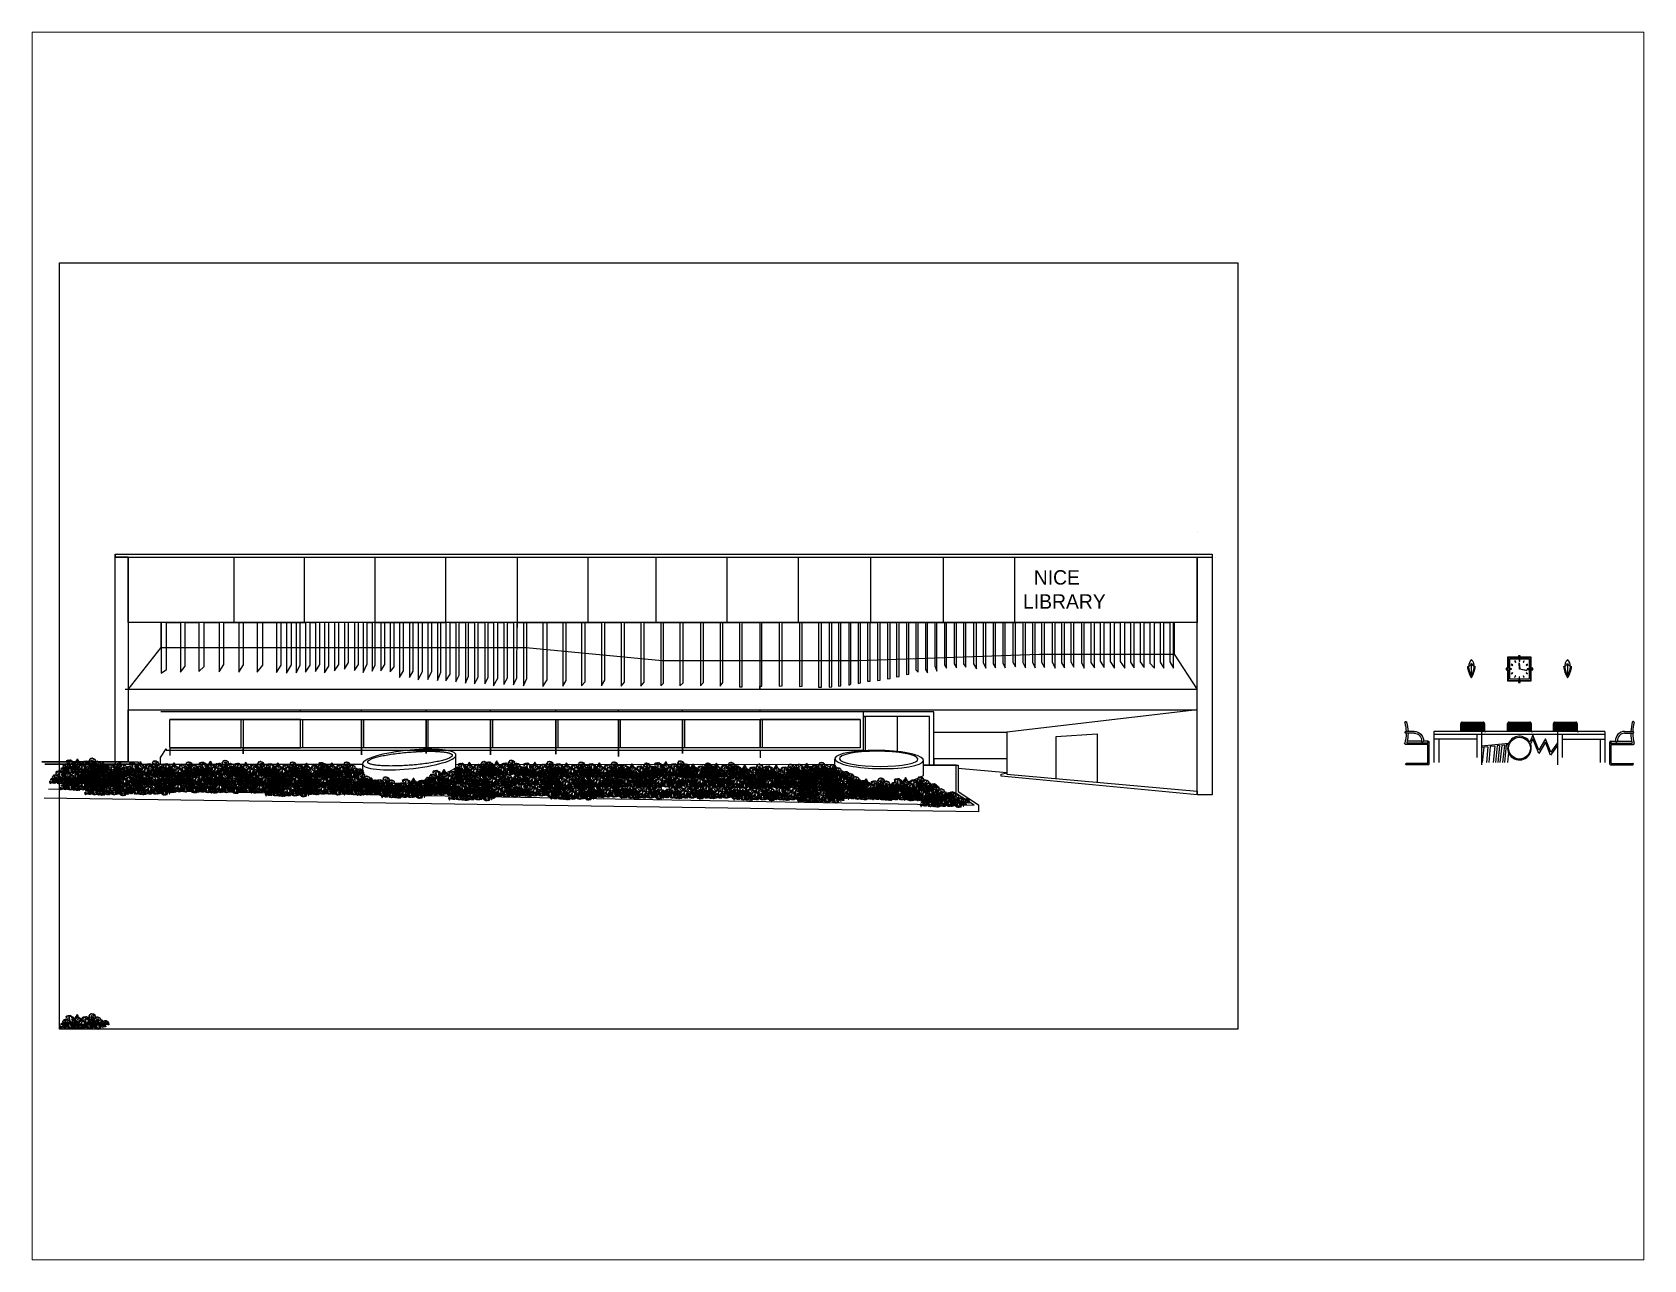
# Paper-space layout 'Layout1' of a CAD drawing. Header units: inches. Extents: x 1.05 to 9.45, y 0.8 to 7.2.
# The model-space entities are those that its viewports show. They can reach past a viewport. Long polylines and large blocks are cut down to what shows.
import ezdxf

# ---------------------------------------------------------------- set-up
doc = ezdxf.new("R2010")
doc.units = ezdxf.units.IN
doc.header["$MEASUREMENT"] = 0
for name, color, linetype in [('CAY', 94, 'Continuous'), ('CAY-3', 61, 'Continuous'), ('I-FURN', 1, 'Continuous'), ('家具', 4, 'Continuous')]:
    doc.layers.add(name, color=color, linetype=linetype)
doc.styles.get("Standard").update_dxf_attribs({"font": 'arial.ttf'})
picture_1 = doc.add_image_def('image1.jpg', size_in_pixel=(1680, 1093))

psp = doc.layouts.get("Layout1")

msp = doc.modelspace()

# ---------------------------------------------------------------- texts
at = {"insert": (73.34, 36.37), "char_height": 0.9128, "attachment_point": 1}
msp.add_mtext_dynamic_manual_height_columns('{\\fBatmanForeverAlternate|b0|i0|c0|p2;  NICE LIBRARY}', width=7.429, gutter_width=0.228, heights=[0], dxfattribs=at)

# ---------------------------------------------------------------- blocks, each defined once
blk = doc.blocks.new('meting room chir')
for p, q in [((15636.6, 7081.2), (15653.7, 7081.2)), ((15636.6, 7077.2), (15653.7, 7077.2)), ((15605.1, 7012.3), (15605.1, 7058.8)), ((15605.1, 7056.8), (15652.3, 7056.8)), ((15607.1, 7060.8), (15617.3, 7060.8)), ((15607.1, 7060.8), (15617.3, 7060.8)), ((15608.1, 7056.8), (15608.1, 7060.8)), ((15608.1, 7013.8), (15608.1, 7053.8)), ((15608.1, 7053.8), (15655.1, 7053.8)), ((15621.3, 7060.8), (15642.9, 7060.8)), ((15621.3, 7060.8), (15651.4, 7060.8)), ((15606.6, 7010.8), (15653.6, 7010.8)), ((15608.1, 7013.8), (15653.6, 7013.8))]:
    blk.add_line(p, q)
for centre, radius, start, end in [((15735.8, 7078), 86.1, 164.6833, 177.8777), ((15654.6, 7100.2), 2, 344.6833, 164.6833), ((15735.8, 7078), 82.1, 164.6833, 177.7748), ((15636.6, 7061.9), 19.4, 90, 183.2218), ((15636.6, 7061.9), 15.3, 90, 184.0632), ((15735.8, 7078), 86.1, 180.5393, 194.2845), ((15653.7, 7079.2), 2, 269.8679, 90), ((15735.8, 7078), 82.1, 180.5656, 195.3167), ((15607.1, 7058.8), 2, 90, 180), ((15619.3, 7060.8), 2.01, 180, 7.1879), ((15655, 7055.6), 1.79, 273.8219, 25.3766), ((15606.6, 7012.3), 1.5, 180, 270), ((15653.6, 7012.3), 1.5, 270, 90)]:
    blk.add_arc(centre, radius, start, end)
blk = doc.blocks.new('A$C490A5317')
at = {"color": 3}
for p, q in [((34, 588), (292, 588)), ((34, 330), (34, 588)), ((47, 575), (34, 588)), ((47, 575), (292, 575)), ((47, 330), (47, 575)), ((80, 542), (542, 542)), ((80, 81), (80, 542)), ((120, 415), (125, 424)), ((150, 398), (120, 415)), ((125, 424), (155, 407)), ((155, 407), (150, 398)), ((198, 497), (206, 502)), ((215, 467), (198, 497)), ((206, 502), (224, 472)), ((224, 472), (215, 467)), ((292, 623), (309, 623)), ((292, 573), (292, 623)), ((292, 612), (309, 612)), ((292, 584), (309, 584)), ((309, 573), (292, 573)), ((320, 458), (303, 319)), ((306, 494), (306, 529)), ((306, 529), (316, 529)), ((316, 494), (306, 494)), ((309, 623), (309, 573)), ((309, 588), (313, 588)), ((309, 575), (313, 575)), ((312, 310), (320, 458)), ((313, 623), (330, 623)), ((313, 573), (313, 623)), ((313, 612), (330, 612)), ((313, 584), (330, 584)), ((330, 573), (313, 573)), ((316, 529), (316, 494)), ((330, 623), (330, 573)), ((330, 588), (589, 588)), ((330, 575), (576, 575)), ((398, 472), (415, 503)), ((407, 467), (398, 472)), ((424, 498), (407, 467)), ((415, 503), (424, 498)), ((467, 407), (497, 425)), ((472, 399), (467, 407)), ((502, 416), (472, 399)), ((497, 425), (502, 416)), ((542, 542), (542, 81)), ((576, 575), (589, 588)), ((576, 575), (576, 330)), ((589, 588), (589, 330)), ((0, 330), (49, 330)), ((0, 313), (0, 330)), ((49, 313), (0, 313)), ((0, 309), (49, 309)), ((0, 292), (0, 309)), ((49, 292), (0, 292)), ((11, 313), (11, 330)), ((11, 292), (11, 309)), ((34, 309), (34, 313)), ((34, 34), (34, 292)), ((47, 47), (34, 34)), ((293, 34), (34, 34)), ((38, 313), (38, 330)), ((38, 292), (38, 309)), ((47, 309), (47, 313)), ((47, 47), (47, 292)), ((293, 47), (47, 47)), ((49, 330), (49, 313)), ((49, 309), (49, 292)), ((542, 81), (80, 81)), ((94, 316), (129, 316)), ((94, 306), (94, 316)), ((129, 306), (94, 306)), ((121, 206), (151, 224)), ((126, 198), (121, 206)), ((156, 215), (126, 198)), ((129, 316), (129, 306)), ((303, 319), (136, 276)), ((136, 276), (312, 310)), ((151, 224), (156, 215)), ((199, 125), (216, 155)), ((207, 120), (199, 125)), ((225, 150), (207, 120)), ((216, 155), (225, 150)), ((293, 49), (310, 49)), ((293, 0), (293, 49)), ((310, 38), (293, 38)), ((310, 11), (293, 11)), ((312, 310), (303, 319)), ((307, 129), (317, 129)), ((307, 94), (307, 129)), ((317, 94), (307, 94)), ((310, 49), (310, 0)), ((314, 47), (310, 47)), ((314, 34), (310, 34)), ((314, 49), (330, 49)), ((314, 0), (314, 49)), ((330, 38), (314, 38)), ((330, 11), (314, 11)), ((317, 129), (317, 94)), ((330, 49), (330, 0)), ((576, 47), (330, 47)), ((589, 34), (330, 34)), ((399, 151), (407, 156)), ((416, 121), (399, 151)), ((407, 156), (425, 126)), ((425, 126), (416, 121)), ((467, 216), (472, 225)), ((498, 199), (467, 216)), ((472, 225), (503, 207)), ((494, 317), (529, 317)), ((494, 307), (494, 317)), ((529, 307), (494, 307)), ((503, 207), (498, 199)), ((529, 317), (529, 307)), ((573, 314), (573, 330)), ((573, 330), (623, 330)), ((623, 314), (573, 314)), ((573, 293), (573, 310)), ((573, 310), (623, 310)), ((623, 293), (573, 293)), ((576, 314), (576, 310)), ((576, 293), (576, 47)), ((576, 47), (589, 34)), ((584, 330), (584, 314)), ((584, 310), (584, 293)), ((589, 314), (589, 310)), ((589, 293), (589, 34)), ((612, 330), (612, 314)), ((612, 310), (612, 293)), ((623, 330), (623, 314)), ((623, 310), (623, 293)), ((310, 0), (293, 0)), ((330, 0), (314, 0))]:
    blk.add_line(p, q, dxfattribs=at)
blk = doc.blocks.new('A$C76451831')
at = {"layer": 'CAY'}
for p, q in [((891, 1611), (946, 1587)), ((915, 1791), (943, 1808)), ((936, 1767), (915, 1791)), ((953, 1736), (936, 1767)), ((943, 1808), (988, 1802)), ((946, 1587), (956, 1621)), ((960, 1687), (953, 1736)), ((956, 1621), (978, 1649)), ((978, 1649), (960, 1687)), ((988, 1802), (995, 1819)), ((995, 1819), (1022, 1840)), ((1022, 1840), (1033, 1881)), ((1033, 1881), (1078, 1889)), ((1078, 1889), (1123, 1861)), ((1123, 1861), (1150, 1840)), ((1150, 1840), (1172, 1857)), ((1172, 1857), (1178, 1895)), ((1178, 1895), (1223, 1902)), ((1223, 1902), (1261, 1885)), ((1261, 1885), (1289, 1909)), ((1289, 1909), (1320, 1923)), ((1320, 1923), (1348, 1899)), ((1348, 1864), (1331, 1847)), ((1331, 1847), (1331, 1815)), ((1331, 1815), (1348, 1819)), ((1348, 1899), (1348, 1864)), ((1348, 1819), (1351, 1854)), ((1351, 1854), (1369, 1854)), ((1369, 1854), (1393, 1864)), ((1390, 1878), (1397, 1923)), ((1393, 1864), (1390, 1878)), ((1397, 1923), (1427, 1913)), ((1427, 1913), (1438, 1895)), ((1438, 1895), (1449, 1909)), ((1449, 1909), (1480, 1930)), ((1480, 1930), (1538, 1944)), ((1538, 1944), (1556, 1923)), ((1567, 1885), (1545, 1864)), ((1545, 1864), (1549, 1833)), ((1549, 1833), (1563, 1836)), ((1556, 1923), (1567, 1885)), ((1563, 1836), (1594, 1819)), ((1594, 1784), (1573, 1760)), ((1573, 1760), (1580, 1739)), ((1580, 1739), (1673, 1805)), ((1594, 1819), (1594, 1784)), ((1733, 1303), (1656, 1285)), ((1673, 1805), (1736, 1795)), ((1715, 1743), (1708, 1719)), ((1708, 1719), (1736, 1705)), ((1756, 1764), (1715, 1743)), ((1736, 1795), (1756, 1764)), ((1736, 1705), (1763, 1722)), ((1763, 1722), (1777, 1746)), ((1777, 1746), (1808, 1729)), ((1808, 1729), (1822, 1691)), ((1822, 1691), (1871, 1698)), ((1868, 1552), (1847, 1528)), ((1847, 1528), (1874, 1497)), ((1933, 1656), (1851, 1624)), ((1851, 1624), (1868, 1552)), ((1914, 671), (1864, 678)), ((1871, 1698), (1891, 1722)), ((1874, 1497), (1899, 1503)), ((1949, 637), (1889, 704)), ((1891, 1722), (1933, 1656)), ((1899, 1503), (1916, 1542)), ((1916, 1542), (1940, 1562)), ((1959, 684), (1918, 721)), ((2007, 736), (1936, 779)), ((1940, 1562), (1955, 1556)), ((1985, 1403), (1944, 1358)), ((1944, 1358), (1957, 1323)), ((2022, 640), (1947, 796)), ((1955, 1556), (1982, 1510)), ((1957, 1323), (2020, 1306)), ((2048, 684), (1960, 805)), ((2035, 547), (1967, 564)), ((1982, 1510), (2010, 1535)), ((1991, 580), (1983, 586)), ((1986, 771), (1984, 798)), ((2016, 1392), (1985, 1403)), ((2009, 882), (1986, 892)), ((2034, 1493), (1999, 1466)), ((1999, 1466), (2016, 1445)), ((2041, 540), (2004, 570)), ((2028, 858), (2007, 900)), ((2010, 1535), (2034, 1528)), ((2016, 1445), (2041, 1448)), ((2048, 1410), (2016, 1392)), ((2034, 1528), (2034, 1493)), ((2041, 1448), (2048, 1410)), ((2090, 501), (2041, 540)), ((2079, 689), (2058, 766)), ((2092, 503), (2060, 530)), ((2147, 420), (2070, 556)), ((2071, 727), (2074, 767)), ((2075, 1346), (2131, 1321)), ((2076, 556), (2104, 508)), ((2097, 475), (2090, 501)), ((2098, 480), (2092, 503)), ((2139, 763), (2093, 812)), ((2096, 815), (2134, 774)), ((2125, 450), (2097, 475)), ((2123, 458), (2098, 480)), ((2099, 1526), (2127, 1543)), ((2120, 1501), (2099, 1526)), ((2103, 544), (2111, 490)), ((2104, 508), (2104, 547)), ((2111, 490), (2145, 435)), ((2152, 425), (2117, 550)), ((2138, 1470), (2120, 1501)), ((2134, 774), (2125, 836)), ((2143, 408), (2125, 450)), ((2127, 1543), (2172, 1536)), ((2150, 448), (2129, 521)), ((2131, 1321), (2141, 1356)), ((2144, 1422), (2138, 1470)), ((2138, 140), (2141, 408)), ((2158, 672), (2139, 763)), ((2141, 1356), (2162, 1383)), ((2162, 1383), (2144, 1422)), ((2147, 464), (2149, 523)), ((2147, 135), (2147, 420)), ((2168, 541), (2150, 448)), ((2152, 425), (2175, 548)), ((2152, 425), (2181, 519)), ((2160, 768), (2154, 703)), ((2154, 703), (2160, 684)), ((2157, 406), (2241, 542)), ((2161, 135), (2157, 406)), ((2158, 430), (2160, 425)), ((2160, 425), (2212, 505)), ((2172, 1536), (2179, 1553)), ((2179, 1553), (2207, 1574)), ((2183, 721), (2196, 776)), ((2202, 861), (2239, 911)), ((2205, 871), (2213, 919)), ((2205, 480), (2267, 524)), ((2207, 1574), (2217, 1616)), ((2208, 604), (2241, 710)), ((2213, 602), (2229, 666)), ((2228, 971), (2215, 1022)), ((2215, 496), (2264, 523)), ((2217, 1616), (2262, 1623)), ((2218, 940), (2236, 1016)), ((2225, 1670), (2244, 1662)), ((2241, 1669), (2225, 1670)), ((2229, 792), (2252, 833)), ((2229, 666), (2269, 705)), ((2236, 1685), (2241, 1669)), ((2254, 1668), (2236, 1685)), ((2244, 1662), (2237, 1653)), ((2237, 1653), (2251, 1652)), ((2251, 1652), (2244, 1638)), ((2244, 1638), (2260, 1637)), ((2260, 1637), (2250, 1625)), ((2250, 1625), (2280, 1628)), ((2253, 1684), (2254, 1668)), ((2274, 1662), (2253, 1684)), ((2262, 1623), (2307, 1595)), ((2268, 805), (2273, 826)), ((2271, 1759), (2292, 1764)), ((2294, 1751), (2271, 1759)), ((2273, 1672), (2274, 1662)), ((2296, 1653), (2273, 1672)), ((2280, 1628), (2273, 1616)), ((2273, 1616), (2302, 1619)), ((2275, 1743), (2294, 1751)), ((2304, 1737), (2275, 1743)), ((2292, 1764), (2276, 1775)), ((2276, 1775), (2297, 1775)), ((2278, 1674), (2300, 1681)), ((2302, 1671), (2278, 1674)), ((2279, 603), (2380, 766)), ((2281, 794), (2332, 870)), ((2290, 555), (2334, 570)), ((2291, 1724), (2304, 1737)), ((2341, 1722), (2291, 1724)), ((2294, 724), (2355, 794)), ((2295, 1694), (2313, 1683)), ((2300, 1681), (2295, 1694)), ((2307, 1649), (2295, 1661)), ((2302, 1619), (2295, 1610)), ((2295, 1610), (2317, 1605)), ((2297, 1775), (2298, 1782)), ((2297, 632), (2298, 685)), ((2298, 1782), (2305, 1769)), ((2305, 1769), (2314, 1779)), ((2311, 1663), (2307, 1649)), ((2307, 1595), (2335, 1574)), ((2336, 1652), (2311, 1663)), ((2317, 1605), (2312, 1599)), ((2312, 1599), (2344, 1602)), ((2313, 1683), (2319, 1691)), ((2314, 1779), (2316, 1760)), ((2316, 1760), (2324, 1768)), ((2319, 1691), (2326, 1670)), ((2323, 565), (2360, 551)), ((2324, 1768), (2331, 1749)), ((2324, 1664), (2336, 1652)), ((2325, 1710), (2341, 1722)), ((2348, 1703), (2325, 1710)), ((2325, 669), (2421, 715)), ((2326, 1670), (2326, 1683)), ((2326, 761), (2348, 866)), ((2331, 1749), (2332, 1763)), ((2332, 1763), (2347, 1746)), ((2334, 570), (2369, 602)), ((2335, 1574), (2356, 1592)), ((2338, 1792), (2352, 1802)), ((2360, 1791), (2338, 1792)), ((2338, 1696), (2348, 1703)), ((2356, 1687), (2338, 1696)), ((2339, 1593), (2357, 1603)), ((2344, 1602), (2339, 1593)), ((2341, 1805), (2360, 1807)), ((2352, 1802), (2341, 1805)), ((2342, 1667), (2360, 1666)), ((2347, 1746), (2345, 1754)), ((2345, 1754), (2368, 1743)), ((2348, 1767), (2372, 1777)), ((2356, 1762), (2348, 1767)), ((2348, 1679), (2356, 1687)), ((2360, 1666), (2348, 1679)), ((2357, 1603), (2348, 1589)), ((2350, 716), (2356, 776)), ((2356, 1778), (2360, 1791)), ((2372, 1777), (2356, 1778)), ((2361, 1767), (2356, 1762)), ((2356, 1592), (2362, 1629)), ((2360, 1815), (2370, 1796)), ((2360, 1807), (2360, 1815)), ((2379, 1750), (2361, 1767)), ((2362, 1849), (2393, 1848)), ((2385, 1838), (2362, 1849)), ((2362, 1629), (2408, 1636)), ((2366, 1751), (2379, 1750)), ((2368, 1743), (2366, 1751)), ((2370, 1796), (2373, 1809)), ((2370, 803), (2374, 841)), ((2373, 1809), (2402, 1787)), ((2377, 1830), (2385, 1838)), ((2398, 1832), (2377, 1830)), ((2393, 1848), (2394, 1859)), ((2394, 1859), (2402, 1851)), ((2395, 1907), (2428, 1908)), ((2422, 1901), (2395, 1907)), ((2401, 1821), (2398, 1832)), ((2399, 637), (2439, 692)), ((2402, 1869), (2400, 1878)), ((2400, 1878), (2418, 1874)), ((2419, 1832), (2401, 1821)), ((2410, 1861), (2402, 1869)), ((2402, 1851), (2410, 1861)), ((2402, 1787), (2403, 1800)), ((2403, 1800), (2429, 1799)), ((2407, 1928), (2423, 1935)), ((2425, 1922), (2407, 1928)), ((2408, 1890), (2422, 1901)), ((2445, 1886), (2408, 1890)), ((2408, 1811), (2419, 1832)), ((2429, 1799), (2408, 1811)), ((2408, 1636), (2446, 1619)), ((2417, 1917), (2425, 1922)), ((2428, 1908), (2417, 1917)), ((2418, 1874), (2429, 1863)), ((2418, 628), (2462, 649)), ((2423, 1935), (2439, 1935)), ((2424, 1948), (2437, 1956)), ((2429, 1945), (2424, 1948)), ((2426, 723), (2464, 740)), ((2447, 681), (2426, 723)), ((2427, 1879), (2445, 1886)), ((2450, 1870), (2427, 1879)), ((2439, 1935), (2429, 1945)), ((2429, 1863), (2450, 1870)), ((2435, 1980), (2451, 1977)), ((2440, 1969), (2435, 1980)), ((2437, 1956), (2450, 1953)), ((2439, 637), (2450, 681)), ((2450, 1953), (2440, 1969)), ((2441, 1999), (2449, 2004)), ((2449, 1990), (2441, 1999)), ((2446, 1619), (2473, 1643)), ((2499, 664), (2447, 681)), ((2449, 2004), (2465, 1995)), ((2459, 1977), (2449, 1990)), ((2451, 1977), (2459, 1977)), ((2455, 2017), (2461, 2025)), ((2466, 2008), (2455, 2017)), ((2461, 2025), (2461, 2040)), ((2461, 2040), (2472, 2032)), ((2464, 740), (2509, 754)), ((2465, 1995), (2466, 2008)), ((2472, 2032), (2479, 2069)), ((2473, 1643), (2504, 1657)), ((2479, 2069), (2488, 2034)), ((2501, 2036), (2487, 2021)), ((2487, 2021), (2500, 2018)), ((2488, 2034), (2501, 2036)), ((2492, 827), (2513, 868)), ((2516, 799), (2492, 827)), ((2500, 2018), (2498, 2005)), ((2498, 2005), (2508, 2004)), ((2509, 633), (2499, 664)), ((2521, 1911), (2502, 1906)), ((2502, 1906), (2520, 1897)), ((2504, 1657), (2532, 1633)), ((2516, 1999), (2507, 1991)), ((2507, 1991), (2521, 1993)), ((2508, 2004), (2516, 1999)), ((2509, 754), (2516, 799)), ((2522, 1953), (2511, 1945)), ((2511, 1945), (2511, 1938)), ((2511, 1938), (2521, 1937)), ((2531, 1987), (2512, 1975)), ((2512, 1975), (2528, 1966)), ((2528, 1966), (2512, 1959)), ((2512, 1959), (2522, 1953)), ((2512, 1889), (2537, 1902)), ((2520, 1897), (2512, 1889)), ((2529, 1923), (2513, 1916)), ((2513, 1916), (2521, 1911)), ((2513, 868), (2561, 862)), ((2532, 1598), (2515, 1581)), ((2515, 1581), (2515, 1550)), ((2515, 1550), (2532, 1553)), ((2521, 1993), (2523, 1985)), ((2521, 1937), (2538, 1944)), ((2523, 1985), (2531, 1987)), ((2524, 1697), (2534, 1684)), ((2542, 1689), (2524, 1697)), ((2545, 1771), (2526, 1761)), ((2526, 1761), (2553, 1760)), ((2543, 1934), (2529, 1923)), ((2558, 1827), (2531, 1817)), ((2531, 1817), (2547, 1813)), ((2532, 1633), (2532, 1598)), ((2532, 1553), (2536, 1588)), ((2546, 1880), (2533, 1865)), ((2533, 1865), (2546, 1864)), ((2534, 1684), (2548, 1683)), ((2548, 1683), (2534, 1673)), ((2534, 1673), (2569, 1680)), ((2538, 1944), (2535, 1934)), ((2535, 1934), (2543, 1934)), ((2561, 1776), (2535, 1782)), ((2535, 1782), (2545, 1771)), ((2536, 1891), (2556, 1917)), ((2537, 1902), (2536, 1891)), ((2536, 1588), (2553, 1588)), ((2569, 1696), (2537, 1697)), ((2537, 1697), (2542, 1689)), ((2560, 1888), (2541, 1886)), ((2541, 1886), (2546, 1880)), ((2542, 1747), (2566, 1760)), ((2553, 1760), (2542, 1747)), ((2545, 1854), (2567, 1866)), ((2546, 1864), (2545, 1854)), ((2546, 1803), (2565, 1813)), ((2547, 1813), (2546, 1803)), ((2582, 1834), (2550, 1835)), ((2550, 1835), (2558, 1827)), ((2571, 1903), (2552, 1894)), ((2552, 1894), (2560, 1888)), ((2553, 1588), (2578, 1598)), ((2556, 1917), (2555, 1901)), ((2555, 1901), (2571, 1903)), ((2562, 1787), (2561, 1776)), ((2562, 1800), (2581, 1818)), ((2565, 1813), (2562, 1800)), ((2583, 1783), (2562, 1787)), ((2569, 1680), (2563, 1672)), ((2563, 1672), (2582, 1679)), ((2586, 1708), (2564, 1701)), ((2564, 1701), (2569, 1696)), ((2566, 1760), (2571, 1746)), ((2567, 1855), (2581, 1879)), ((2567, 1866), (2567, 1855)), ((2571, 1746), (2582, 1759)), ((2574, 1612), (2581, 1657)), ((2578, 1598), (2574, 1612)), ((2598, 1844), (2577, 1839)), ((2577, 1839), (2582, 1834)), ((2581, 1818), (2578, 1802)), ((2578, 1802), (2592, 1801)), ((2592, 1801), (2578, 1791)), ((2578, 1791), (2583, 1783)), ((2578, 1717), (2586, 1708)), ((2607, 1716), (2578, 1717)), ((2579, 1671), (2606, 1681)), ((2582, 1679), (2579, 1671)), ((2581, 1879), (2580, 1863)), ((2580, 1863), (2599, 1865)), ((2581, 1657), (2612, 1647)), ((2582, 1751), (2604, 1772)), ((2582, 1759), (2582, 1751)), ((2599, 1865), (2585, 1847)), ((2585, 1847), (2598, 1844)), ((2629, 1725), (2599, 1726)), ((2599, 1726), (2607, 1716)), ((2603, 1761), (2623, 1785)), ((2604, 1772), (2603, 1761)), ((2605, 1668), (2625, 1686)), ((2606, 1681), (2605, 1668)), ((2612, 1647), (2622, 1629)), ((2635, 1739), (2618, 1737)), ((2618, 1737), (2629, 1725)), ((2622, 1768), (2639, 1787)), ((2623, 1785), (2622, 1768)), ((2622, 1629), (2633, 1643)), ((2624, 1675), (2649, 1693)), ((2625, 1686), (2624, 1675)), ((2640, 1754), (2627, 1752)), ((2627, 1752), (2635, 1739)), ((2652, 1773), (2633, 1763)), ((2633, 1763), (2640, 1754)), ((2633, 1643), (2664, 1664)), ((2639, 1787), (2636, 1770)), ((2636, 1770), (2652, 1773)), ((2648, 1680), (2665, 1695)), ((2649, 1693), (2648, 1680)), ((2678, 1679), (2661, 1669)), ((2661, 1669), (2672, 1665)), ((2665, 1695), (2662, 1679)), ((2662, 1679), (2678, 1679)), ((2664, 1664), (2723, 1678)), ((2723, 1678), (2740, 1657)), ((2751, 1619), (2730, 1598)), ((2730, 1598), (2733, 1567)), ((2733, 1567), (2747, 1570)), ((2740, 1657), (2751, 1619)), ((2747, 1570), (2779, 1553)), ((2779, 1518), (2757, 1494)), ((2757, 1494), (2764, 1474)), ((2764, 1474), (2858, 1540)), ((2779, 1553), (2779, 1518)), ((2858, 1540), (2920, 1529)), ((2900, 1477), (2892, 1453)), ((2892, 1453), (2920, 1439)), ((2941, 1498), (2900, 1477)), ((2920, 1529), (2941, 1498)), ((2920, 1439), (2948, 1456)), ((2948, 1456), (2961, 1481)), ((2961, 1481), (2993, 1464)), ((2993, 1464), (3007, 1425)), ((3007, 1425), (3055, 1432)), ((3052, 1287), (3031, 1262)), ((3118, 1390), (3035, 1359)), ((3035, 1359), (3052, 1287)), ((3055, 1432), (3076, 1456)), ((3076, 1456), (3118, 1390)), ((3175, 1454), (3230, 1430)), ((3199, 1634), (3227, 1651)), ((3220, 1610), (3199, 1634)), ((3237, 1579), (3220, 1610)), ((3227, 1651), (3272, 1645)), ((3230, 1430), (3240, 1464)), ((3244, 1530), (3237, 1579)), ((3240, 1464), (3262, 1492)), ((3262, 1492), (3244, 1530)), ((3272, 1645), (3279, 1662)), ((3279, 1662), (3306, 1683)), ((3306, 1683), (3317, 1724)), ((3317, 1724), (3362, 1732)), ((3362, 1732), (3407, 1704)), ((3407, 1704), (3434, 1683)), ((3434, 1683), (3456, 1700)), ((3456, 1700), (3462, 1738)), ((3462, 1738), (3508, 1745)), ((3508, 1745), (3545, 1728)), ((3545, 1728), (3573, 1752)), ((3573, 1752), (3604, 1766)), ((3604, 1766), (3632, 1742)), ((3632, 1707), (3615, 1690)), ((3615, 1690), (3615, 1658)), ((3615, 1658), (3632, 1662)), ((3632, 1742), (3632, 1707)), ((3632, 1662), (3635, 1697)), ((3635, 1697), (3653, 1697)), ((3653, 1697), (3677, 1707)), ((3674, 1721), (3681, 1766)), ((3677, 1707), (3674, 1721)), ((3681, 1766), (3712, 1756)), ((3712, 1756), (3722, 1738)), ((3722, 1738), (3733, 1752)), ((3733, 1752), (3764, 1773)), ((3764, 1773), (3822, 1787)), ((3832, 373), (3808, 342)), ((3822, 1787), (3840, 1766)), ((3851, 1728), (3829, 1707)), ((3829, 1707), (3833, 1676)), ((3846, 373), (3832, 373)), ((3833, 1676), (3847, 1679)), ((3840, 1766), (3851, 1728)), ((3884, 380), (3846, 373)), ((3847, 1679), (3878, 1662)), ((3878, 1627), (3857, 1603)), ((3857, 1603), (3864, 1582)), ((3898, 463), (3863, 446)), ((3863, 446), (3870, 414)), ((3864, 1582), (3957, 1648)), ((3870, 414), (3884, 380)), ((3878, 1662), (3878, 1627)), ((3915, 501), (3898, 463)), ((3957, 1648), (4020, 1638)), ((3999, 1586), (3992, 1562)), ((3992, 1562), (4020, 1548)), ((4041, 1607), (3999, 1586)), ((4020, 1638), (4041, 1607)), ((4020, 1548), (4048, 1565)), ((4048, 1565), (4061, 1589)), ((4061, 1589), (4092, 1572)), ((4092, 1572), (4107, 1534)), ((4107, 1534), (4155, 1541)), ((4152, 1395), (4131, 1371)), ((4131, 1371), (4158, 1340)), ((4217, 1499), (4135, 1467)), ((4135, 1467), (4152, 1395)), ((4155, 1541), (4176, 1565)), ((4158, 1340), (4183, 1346)), ((4176, 1565), (4217, 1499)), ((4183, 1346), (4200, 1385)), ((4200, 1385), (4225, 1405)), ((4225, 1405), (4239, 1399)), ((4269, 1246), (4228, 1201)), ((4228, 1201), (4242, 1166)), ((4239, 1399), (4266, 1353)), ((4242, 1166), (4304, 1149)), ((4253, 1043), (4285, 1039)), ((4266, 1353), (4294, 1378)), ((4301, 1235), (4269, 1246)), ((4318, 1336), (4283, 1309)), ((4283, 1309), (4301, 1288)), ((4285, 1039), (4290, 1076)), ((4290, 1076), (4327, 1060)), ((4294, 1378), (4318, 1371)), ((4301, 1288), (4325, 1291)), ((4332, 1253), (4301, 1235)), ((4306, 1196), (4324, 1207)), ((4319, 1180), (4306, 1196)), ((4343, 702), (4315, 697)), ((4318, 1371), (4318, 1336)), ((4331, 1159), (4319, 1180)), ((4324, 1207), (4354, 1203)), ((4325, 1291), (4332, 1253)), ((4327, 1060), (4333, 1083)), ((4336, 1127), (4331, 1159)), ((4333, 1083), (4347, 1101)), ((4347, 1101), (4336, 1127)), ((4354, 681), (4343, 702)), ((4354, 1203), (4359, 1214)), ((4373, 681), (4354, 681)), ((4359, 1214), (4377, 1228)), ((4375, 697), (4373, 681)), ((4403, 718), (4375, 697)), ((4377, 1228), (4384, 1256)), ((4384, 1256), (4414, 1261)), ((4414, 715), (4403, 718)), ((4410, 1308), (4432, 1309)), ((4447, 1295), (4410, 1308)), ((4414, 1261), (4444, 1242)), ((4424, 743), (4414, 715)), ((4459, 684), (4418, 721)), ((4432, 1309), (4419, 1326)), ((4419, 1326), (4458, 1322)), ((4430, 736), (4424, 743)), ((4442, 803), (4430, 782)), ((4430, 782), (4440, 755)), ((4442, 724), (4430, 736)), ((4507, 736), (4436, 779)), ((4440, 755), (4449, 741)), ((4472, 803), (4442, 803)), ((4449, 741), (4442, 724)), ((4444, 1242), (4463, 1228)), ((4522, 640), (4447, 796)), ((4458, 1457), (4479, 1462)), ((4482, 1449), (4458, 1457)), ((4458, 1322), (4458, 1324)), ((4458, 1324), (4477, 1313)), ((4548, 684), (4460, 805)), ((4462, 1441), (4482, 1449)), ((4492, 1435), (4462, 1441)), ((4463, 1228), (4477, 1240)), ((4464, 1473), (4485, 1473)), ((4479, 1462), (4464, 1473)), ((4465, 1372), (4487, 1379)), ((4489, 1369), (4465, 1372)), ((4465, 1356), (4489, 1369)), ((4497, 1360), (4465, 1356)), ((4535, 547), (4467, 564)), ((4495, 792), (4472, 803)), ((4477, 1313), (4477, 1324)), ((4477, 1324), (4506, 1304)), ((4477, 1240), (4481, 1265)), ((4478, 1422), (4492, 1435)), ((4528, 1420), (4478, 1422)), ((4481, 1265), (4511, 1270)), ((4487, 1379), (4482, 1393)), ((4482, 1393), (4501, 1381)), ((4491, 580), (4483, 586)), ((4486, 771), (4484, 798)), ((4485, 1473), (4485, 1480)), ((4485, 1480), (4493, 1467)), ((4509, 882), (4486, 892)), ((4493, 1467), (4501, 1477)), ((4494, 1342), (4497, 1360)), ((4521, 1344), (4494, 1342)), ((4504, 808), (4495, 792)), ((4501, 1477), (4503, 1458)), ((4501, 1381), (4506, 1389)), ((4501, 1318), (4535, 1300)), ((4506, 1304), (4501, 1318)), ((4503, 1458), (4511, 1466)), ((4530, 785), (4504, 808)), ((4541, 540), (4504, 570)), ((4506, 1389), (4513, 1368)), ((4528, 858), (4507, 900)), ((4511, 1466), (4519, 1447)), ((4511, 1270), (4536, 1258)), ((4512, 1408), (4528, 1420)), ((4536, 1402), (4512, 1408)), ((4513, 1368), (4514, 1381)), ((4514, 1381), (4529, 1354)), ((4519, 1461), (4535, 1444)), ((4519, 1447), (4519, 1461)), ((4520, 1327), (4521, 1344)), ((4552, 1337), (4520, 1327)), ((4525, 1394), (4536, 1402)), ((4543, 1385), (4525, 1394)), ((4526, 1490), (4539, 1500)), ((4547, 1489), (4526, 1490)), ((4529, 1503), (4548, 1505)), ((4539, 1500), (4529, 1503)), ((4529, 1354), (4529, 1365)), ((4529, 1365), (4548, 1364)), ((4530, 1316), (4552, 1337)), ((4535, 1300), (4530, 1316)), ((4551, 769), (4530, 785)), ((4535, 1444), (4532, 1452)), ((4532, 1452), (4556, 1441)), ((4535, 1465), (4560, 1475)), ((4543, 1460), (4535, 1465)), ((4535, 1378), (4543, 1385)), ((4548, 1364), (4535, 1378)), ((4536, 1258), (4555, 1275)), ((4590, 501), (4541, 540)), ((4549, 1465), (4543, 1460)), ((4544, 1476), (4547, 1489)), ((4560, 1475), (4544, 1476)), ((4548, 1513), (4558, 1494)), ((4548, 1505), (4548, 1513)), ((4573, 1536), (4549, 1547)), ((4549, 1547), (4581, 1546)), ((4567, 1448), (4549, 1465)), ((4580, 764), (4551, 769)), ((4556, 1441), (4553, 1449)), ((4553, 1449), (4567, 1448)), ((4555, 1275), (4576, 1284)), ((4558, 1494), (4561, 1507)), ((4579, 689), (4558, 766)), ((4592, 503), (4560, 530)), ((4561, 1507), (4589, 1485)), ((4564, 1528), (4573, 1536)), ((4586, 1530), (4564, 1528)), ((4647, 420), (4570, 556)), ((4571, 727), (4574, 767)), ((4576, 1284), (4594, 1268)), ((4576, 556), (4604, 508)), ((4588, 805), (4578, 787)), ((4578, 787), (4594, 778)), ((4594, 778), (4580, 764)), ((4581, 1557), (4589, 1549)), ((4581, 1546), (4581, 1557)), ((4583, 1605), (4615, 1606)), ((4609, 1599), (4583, 1605)), ((4594, 1244), (4583, 1233)), ((4583, 1233), (4583, 1212)), ((4583, 1212), (4594, 1214)), ((4588, 1519), (4586, 1530)), ((4587, 1576), (4606, 1572)), ((4590, 1567), (4587, 1576)), ((4607, 1530), (4588, 1519)), ((4608, 831), (4588, 805)), ((4589, 1549), (4597, 1559)), ((4589, 1485), (4590, 1498)), ((4597, 1559), (4590, 1567)), ((4590, 1498), (4616, 1497)), ((4597, 475), (4590, 501)), ((4598, 480), (4592, 503)), ((4639, 763), (4593, 812)), ((4594, 1626), (4611, 1633)), ((4613, 1620), (4594, 1626)), ((4594, 1268), (4594, 1244)), ((4594, 1214), (4597, 1238)), ((4595, 1509), (4607, 1530)), ((4616, 1497), (4595, 1509)), ((4596, 1588), (4609, 1599)), ((4633, 1584), (4596, 1588)), ((4596, 815), (4634, 774)), ((4597, 1238), (4608, 1238)), ((4625, 450), (4597, 475)), ((4623, 458), (4598, 480)), ((4603, 544), (4611, 490)), ((4604, 1615), (4613, 1620)), ((4615, 1606), (4604, 1615)), ((4604, 508), (4604, 547)), ((4606, 1572), (4616, 1561)), ((4608, 1238), (4625, 1244)), ((4627, 838), (4608, 831)), ((4611, 1646), (4624, 1654)), ((4616, 1644), (4611, 1646)), ((4611, 1633), (4626, 1633)), ((4611, 490), (4645, 435)), ((4614, 1577), (4633, 1584)), ((4638, 1568), (4614, 1577)), ((4626, 1633), (4616, 1644)), ((4616, 1561), (4638, 1568)), ((4652, 425), (4617, 550)), ((4622, 1254), (4627, 1284)), ((4625, 1244), (4622, 1254)), ((4628, 1667), (4623, 1678)), ((4623, 1678), (4639, 1675)), ((4624, 1654), (4638, 1651)), ((4634, 774), (4625, 836)), ((4643, 408), (4625, 450)), ((4627, 1284), (4647, 1277)), ((4647, 817), (4627, 838)), ((4638, 1651), (4628, 1667)), ((4629, 1697), (4637, 1702)), ((4636, 1688), (4629, 1697)), ((4650, 448), (4629, 521)), ((4646, 1675), (4636, 1688)), ((4637, 1702), (4652, 1693)), ((4638, 140), (4641, 408)), ((4639, 1675), (4646, 1675)), ((4658, 672), (4639, 763)), ((4643, 1715), (4648, 1723)), ((4653, 1706), (4643, 1715)), ((4645, 796), (4647, 817)), ((4664, 769), (4645, 796)), ((4647, 1277), (4654, 1265)), ((4647, 464), (4649, 523)), ((4647, 135), (4647, 420)), ((4648, 1723), (4649, 1738)), ((4649, 1738), (4659, 1730)), ((4668, 541), (4650, 448)), ((4652, 1693), (4653, 1706)), ((4652, 425), (4675, 548)), ((4652, 425), (4681, 519)), ((4654, 1265), (4661, 1275)), ((4660, 768), (4654, 703)), ((4654, 703), (4660, 684)), ((4657, 406), (4741, 542)), ((4661, 135), (4657, 406)), ((4658, 430), (4660, 425)), ((4659, 1730), (4666, 1767)), ((4660, 425), (4712, 505)), ((4661, 1275), (4682, 1288)), ((4694, 778), (4664, 769)), ((4666, 1767), (4675, 1732)), ((4675, 1732), (4688, 1734)), ((4688, 1734), (4675, 1719)), ((4675, 1719), (4688, 1716)), ((4682, 1288), (4721, 1298)), ((4683, 721), (4696, 776)), ((4688, 1716), (4685, 1703)), ((4685, 1703), (4695, 1702)), ((4708, 1609), (4689, 1604)), ((4689, 1604), (4708, 1595)), ((4724, 752), (4694, 778)), ((4695, 1702), (4703, 1697)), ((4703, 1697), (4695, 1689)), ((4695, 1689), (4708, 1691)), ((4715, 1664), (4699, 1657)), ((4699, 1657), (4709, 1651)), ((4709, 1651), (4699, 1643)), ((4699, 1643), (4699, 1636)), ((4699, 1636), (4709, 1635)), ((4719, 1685), (4700, 1673)), ((4700, 1673), (4715, 1664)), ((4717, 1621), (4700, 1614)), ((4700, 1614), (4708, 1609)), ((4700, 1588), (4724, 1600)), ((4708, 1595), (4700, 1588)), ((4702, 861), (4739, 911)), ((4705, 871), (4713, 919)), ((4705, 480), (4767, 524)), ((4708, 1691), (4711, 1683)), ((4708, 604), (4741, 710)), ((4709, 1635), (4725, 1642)), ((4711, 1683), (4719, 1685)), ((4711, 1395), (4721, 1382)), ((4730, 1387), (4711, 1395)), ((4713, 602), (4729, 666)), ((4733, 1469), (4714, 1459)), ((4714, 1459), (4740, 1458)), ((4728, 971), (4715, 1022)), ((4715, 496), (4764, 523)), ((4730, 1632), (4717, 1621)), ((4745, 1525), (4718, 1515)), ((4718, 1515), (4734, 1512)), ((4718, 940), (4736, 1016)), ((4734, 1578), (4720, 1563)), ((4720, 1563), (4733, 1562)), ((4721, 1382), (4735, 1381)), ((4735, 1381), (4721, 1371)), ((4721, 1371), (4756, 1378)), ((4721, 1298), (4733, 1284)), ((4728, 852), (4721, 824)), ((4721, 824), (4721, 798)), ((4721, 798), (4747, 785)), ((4725, 1642), (4722, 1632)), ((4722, 1632), (4730, 1632)), ((4722, 1480), (4733, 1469)), ((4749, 1474), (4722, 1480)), ((4724, 1589), (4743, 1616)), ((4724, 1600), (4724, 1589)), ((4724, 727), (4724, 752)), ((4735, 708), (4724, 727)), ((4725, 1395), (4730, 1387)), ((4757, 1394), (4725, 1395)), ((4740, 1258), (4726, 1244)), ((4726, 1244), (4728, 1224)), ((4747, 1586), (4728, 1584)), ((4728, 1584), (4734, 1578)), ((4728, 1224), (4738, 1226)), ((4761, 826), (4728, 852)), ((4740, 1458), (4729, 1446)), ((4729, 1446), (4753, 1458)), ((4729, 792), (4752, 833)), ((4729, 666), (4769, 705)), ((4769, 1300), (4732, 1299)), ((4732, 1299), (4748, 1296)), ((4733, 1552), (4754, 1564)), ((4733, 1562), (4733, 1552)), ((4733, 1284), (4740, 1258)), ((4734, 1512), (4734, 1501)), ((4734, 1501), (4753, 1511)), ((4761, 713), (4735, 708)), ((4769, 1532), (4738, 1533)), ((4738, 1533), (4745, 1525)), ((4738, 1226), (4759, 1214)), ((4759, 1601), (4740, 1592)), ((4740, 1592), (4747, 1586)), ((4743, 1616), (4743, 1599)), ((4743, 1599), (4759, 1601)), ((4759, 1191), (4744, 1175)), ((4744, 1175), (4749, 1161)), ((4747, 785), (4763, 808)), ((4749, 1498), (4769, 1516)), ((4753, 1511), (4749, 1498)), ((4770, 1481), (4749, 1485)), ((4749, 1485), (4749, 1474)), ((4749, 1161), (4811, 1205)), ((4750, 1370), (4769, 1378)), ((4756, 1378), (4750, 1370)), ((4773, 1406), (4751, 1399)), ((4751, 1399), (4757, 1394)), ((4753, 1458), (4758, 1445)), ((4754, 1553), (4768, 1577)), ((4754, 1564), (4754, 1553)), ((4754, 1311), (4769, 1300)), ((4785, 1310), (4754, 1311)), ((4758, 1445), (4769, 1457)), ((4759, 1214), (4759, 1191)), ((4768, 761), (4759, 732)), ((4759, 732), (4802, 718)), ((4805, 826), (4761, 826)), ((4777, 699), (4761, 713)), ((4763, 808), (4781, 796)), ((4786, 1542), (4764, 1537)), ((4764, 1537), (4769, 1532)), ((4769, 1516), (4765, 1500)), ((4765, 1500), (4779, 1500)), ((4779, 1500), (4765, 1489)), ((4765, 1489), (4770, 1481)), ((4795, 1414), (4765, 1415)), ((4765, 1415), (4773, 1406)), ((4766, 1369), (4793, 1379)), ((4769, 1378), (4766, 1369)), ((4768, 1577), (4768, 1561)), ((4768, 1561), (4787, 1563)), ((4768, 805), (4773, 826)), ((4784, 750), (4768, 761)), ((4769, 1449), (4791, 1470)), ((4769, 1457), (4769, 1449)), ((4787, 1563), (4772, 1545)), ((4772, 1545), (4786, 1542)), ((4800, 1326), (4773, 1321)), ((4773, 1321), (4785, 1310)), ((4786, 686), (4777, 699)), ((4779, 603), (4880, 766)), ((4781, 794), (4832, 870)), ((4781, 796), (4796, 773)), ((4796, 773), (4784, 750)), ((4810, 1338), (4786, 1334)), ((4786, 1334), (4800, 1326)), ((4816, 690), (4786, 686)), ((4787, 1424), (4795, 1414)), ((4816, 1423), (4787, 1424)), ((4790, 555), (4834, 570)), ((4791, 1459), (4810, 1483)), ((4791, 1470), (4791, 1459)), ((4793, 1366), (4812, 1384)), ((4793, 1379), (4793, 1366)), ((4794, 724), (4855, 794)), ((4835, 1346), (4795, 1350)), ((4795, 1350), (4810, 1338)), ((4797, 632), (4798, 685)), ((4851, 870), (4800, 859)), ((4800, 859), (4805, 826)), ((4802, 718), (4816, 706)), ((4822, 1437), (4806, 1435)), ((4806, 1435), (4816, 1423)), ((4810, 1466), (4826, 1485)), ((4810, 1483), (4810, 1466)), ((4811, 1205), (4853, 1198)), ((4812, 1373), (4836, 1391)), ((4812, 1384), (4812, 1373)), ((4828, 1453), (4814, 1450)), ((4814, 1450), (4822, 1437)), ((4816, 706), (4816, 690)), ((4839, 1471), (4820, 1461)), ((4820, 1461), (4828, 1453)), ((4822, 1359), (4835, 1346)), ((4845, 1351), (4822, 1359)), ((4826, 1485), (4823, 1469)), ((4823, 1469), (4839, 1471)), ((4823, 565), (4860, 551)), ((4825, 669), (4921, 715)), ((4826, 761), (4848, 866)), ((4828, 1312), (4839, 1298)), ((4839, 1164), (4834, 1148)), ((4834, 1148), (4853, 1139)), ((4834, 570), (4869, 602)), ((4836, 1378), (4852, 1393)), ((4836, 1391), (4836, 1378)), ((4839, 1298), (4850, 1314)), ((4867, 1178), (4839, 1164)), ((4859, 1363), (4843, 1361)), ((4843, 1361), (4845, 1351)), ((4852, 1393), (4849, 1377)), ((4865, 1377), (4849, 1367)), ((4849, 1377), (4865, 1377)), ((4849, 1367), (4859, 1363)), ((4850, 1314), (4852, 1303)), ((4850, 716), (4856, 776)), ((4860, 840), (4851, 870)), ((4851, 796), (4869, 805)), ((4858, 773), (4851, 796)), ((4852, 1303), (4866, 1323)), ((4853, 1198), (4867, 1178)), ((4853, 1139), (4871, 1150)), ((4878, 766), (4858, 773)), ((4881, 838), (4860, 840)), ((4866, 1323), (4868, 1313)), ((4868, 1313), (4882, 1326)), ((4892, 1298), (4868, 1299)), ((4869, 805), (4886, 810)), ((4870, 803), (4874, 841)), ((4871, 1150), (4880, 1166)), ((4888, 727), (4878, 766)), ((4880, 1166), (4901, 1155)), ((4895, 1314), (4881, 1304)), ((4881, 1304), (4892, 1298)), ((4886, 810), (4881, 838)), ((4882, 1326), (4882, 1315)), ((4882, 1315), (4895, 1314)), ((4922, 718), (4888, 727)), ((4899, 637), (4939, 692)), ((4901, 1155), (4911, 1129)), ((4911, 1129), (4943, 1134)), ((4918, 628), (4962, 649)), ((4932, 711), (4922, 718)), ((4941, 1037), (4927, 1021)), ((4927, 1021), (4945, 1000)), ((4985, 1106), (4930, 1085)), ((4930, 1085), (4941, 1037)), ((4952, 681), (4932, 711)), ((4939, 637), (4950, 681)), ((4943, 1134), (4957, 1150)), ((4945, 1000), (4962, 1004)), ((4952, 783), (4979, 737)), ((4989, 699), (4952, 681)), ((4957, 1150), (4985, 1106)), ((4962, 1004), (4973, 1030)), ((4973, 1030), (4989, 1043)), ((4979, 737), (5007, 762)), ((5014, 620), (4982, 630)), ((4989, 1043), (4999, 1039)), ((5005, 697), (4989, 699)), ((5019, 937), (4992, 907)), ((4992, 907), (5001, 884)), ((5031, 720), (4997, 693)), ((4997, 693), (5014, 672)), ((4999, 1039), (5017, 1009)), ((5001, 884), (5042, 873)), ((5029, 678), (5005, 697)), ((5030, 249), (5006, 252)), ((5007, 762), (5031, 755)), ((5014, 672), (5038, 675)), ((5045, 637), (5014, 620)), ((5033, 822), (5015, 813)), ((5015, 813), (5024, 794)), ((5017, 1009), (5036, 1025)), ((5040, 930), (5019, 937)), ((5024, 794), (5049, 794)), ((5052, 997), (5029, 979)), ((5029, 979), (5040, 965)), ((5045, 699), (5029, 678)), ((5065, 221), (5030, 249)), ((5031, 755), (5031, 720)), ((5042, 826), (5033, 822)), ((5036, 1025), (5052, 1021)), ((5038, 675), (5045, 637)), ((5040, 965), (5056, 967)), ((5061, 942), (5040, 930)), ((5042, 873), (5052, 852)), ((5052, 852), (5042, 826)), ((5054, 699), (5045, 699)), ((5049, 794), (5073, 817)), ((5052, 1021), (5052, 997)), ((5079, 704), (5054, 699)), ((5055, 211), (5069, 216)), ((5084, 195), (5055, 211)), ((5056, 967), (5061, 942)), ((5057, 486), (5100, 482)), ((5088, 469), (5057, 486)), ((5058, 1092), (5071, 1092)), ((5069, 216), (5061, 228)), ((5061, 228), (5085, 210)), ((5062, 94), (5115, 98)), ((5102, 90), (5062, 94)), ((5063, 450), (5087, 433)), ((5064, 459), (5088, 469)), ((5096, 453), (5064, 459)), ((5089, 252), (5065, 221)), ((5065, 185), (5084, 195)), ((5105, 181), (5065, 185)), ((5089, 759), (5066, 748)), ((5066, 748), (5070, 727)), ((5071, 1092), (5070, 1078)), ((5070, 1078), (5096, 1076)), ((5070, 727), (5079, 704)), ((5073, 817), (5089, 805)), ((5080, 227), (5106, 199)), ((5085, 210), (5080, 227)), ((5085, 69), (5102, 90)), ((5139, 76), (5085, 69)), ((5110, 244), (5086, 258)), ((5086, 258), (5110, 252)), ((5089, 805), (5100, 785)), ((5100, 785), (5089, 759)), ((5112, 313), (5089, 341)), ((5089, 341), (5129, 326)), ((5103, 252), (5089, 252)), ((5090, 445), (5096, 453)), ((5127, 443), (5090, 445)), ((5093, 373), (5125, 382)), ((5133, 366), (5093, 373)), ((5094, 314), (5112, 313)), ((5128, 297), (5094, 314)), ((5096, 1076), (5099, 1092)), ((5099, 1092), (5112, 1096)), ((5099, 237), (5110, 244)), ((5134, 233), (5099, 237)), ((5100, 490), (5110, 479)), ((5100, 482), (5100, 490)), ((5102, 164), (5105, 181)), ((5163, 176), (5102, 164)), ((5141, 259), (5103, 252)), ((5106, 199), (5109, 207)), ((5109, 207), (5124, 196)), ((5110, 479), (5119, 489)), ((5110, 252), (5111, 260)), ((5111, 260), (5131, 238)), ((5112, 1096), (5119, 1089)), ((5115, 98), (5116, 108)), ((5116, 108), (5142, 89)), ((5117, 353), (5133, 366)), ((5170, 357), (5117, 353)), ((5117, 284), (5128, 297)), ((5167, 280), (5117, 284)), ((5119, 1089), (5142, 1103)), ((5119, 489), (5131, 475)), ((5119, 433), (5127, 443)), ((5173, 442), (5119, 433)), ((5155, 343), (5120, 325)), ((5120, 325), (5127, 294)), ((5121, 390), (5155, 381)), ((5125, 382), (5121, 390)), ((5151, 118), (5122, 142)), ((5122, 142), (5157, 128)), ((5124, 196), (5127, 212)), ((5125, 526), (5157, 525)), ((5167, 514), (5125, 526)), ((5125, 60), (5139, 76)), ((5173, 61), (5125, 60)), ((5126, 337), (5139, 310)), ((5129, 326), (5126, 337)), ((5127, 294), (5141, 259)), ((5127, 212), (5151, 187)), ((5128, 222), (5134, 233)), ((5152, 216), (5128, 222)), ((5131, 475), (5134, 488)), ((5131, 238), (5132, 254)), ((5132, 254), (5155, 237)), ((5134, 488), (5153, 475)), ((5137, 417), (5173, 442)), ((5180, 423), (5137, 417)), ((5139, 310), (5147, 323)), ((5142, 1103), (5170, 1139)), ((5142, 89), (5142, 97)), ((5142, 97), (5173, 74)), ((5143, 571), (5167, 572)), ((5166, 559), (5143, 571)), ((5144, 155), (5163, 176)), ((5190, 161), (5144, 155)), ((5145, 549), (5166, 559)), ((5182, 548), (5145, 549)), ((5145, 115), (5151, 118)), ((5173, 74), (5145, 115)), ((5155, 381), (5147, 397)), ((5147, 397), (5173, 375)), ((5147, 323), (5173, 309)), ((5155, 237), (5150, 251)), ((5150, 251), (5187, 234)), ((5151, 506), (5167, 514)), ((5186, 511), (5151, 506)), ((5151, 267), (5167, 280)), ((5204, 273), (5151, 267)), ((5151, 187), (5152, 216)), ((5153, 475), (5153, 490)), ((5153, 490), (5174, 482)), ((5153, 347), (5170, 357)), ((5198, 332), (5153, 347)), ((5172, 380), (5155, 343)), ((5156, 51), (5173, 61)), ((5236, 37), (5156, 51)), ((5157, 525), (5171, 527)), ((5157, 128), (5159, 141)), ((5159, 141), (5174, 103)), ((5164, 405), (5180, 423)), ((5198, 414), (5164, 405)), ((5165, 1182), (5193, 1187)), ((5174, 1166), (5165, 1182)), ((5167, 572), (5167, 586)), ((5167, 586), (5185, 567)), ((5169, 328), (5198, 332)), ((5173, 309), (5169, 328)), ((5170, 1139), (5191, 1141)), ((5170, 498), (5186, 511)), ((5174, 482), (5170, 498)), ((5171, 527), (5191, 513)), ((5172, 631), (5193, 633)), ((5208, 619), (5172, 631)), ((5173, 538), (5182, 548)), ((5227, 544), (5173, 538)), ((5173, 375), (5187, 388)), ((5187, 1164), (5174, 1166)), ((5174, 103), (5180, 119)), ((5198, 1000), (5176, 982)), ((5240, 162), (5176, 151)), ((5176, 151), (5190, 161)), ((5180, 650), (5220, 645)), ((5193, 633), (5180, 650)), ((5180, 119), (5208, 92)), ((5187, 234), (5182, 247)), ((5182, 247), (5216, 224)), ((5185, 567), (5186, 577)), ((5186, 577), (5212, 560)), ((5191, 1141), (5187, 1164)), ((5187, 388), (5198, 414)), ((5189, 524), (5234, 506)), ((5191, 513), (5189, 524)), ((5192, 614), (5208, 619)), ((5224, 613), (5192, 614)), ((5193, 1187), (5205, 1220)), ((5274, 1025), (5197, 1007)), ((5206, 1029), (5198, 1000)), ((5199, 263), (5204, 273)), ((5268, 268), (5199, 263)), ((5200, 529), (5227, 544)), ((5245, 519), (5200, 529)), ((5201, 252), (5259, 242)), ((5216, 224), (5201, 252)), ((5204, 132), (5231, 136)), ((5215, 118), (5204, 132)), ((5205, 1220), (5219, 1206)), ((5249, 1027), (5206, 1029)), ((5208, 92), (5215, 118)), ((5212, 568), (5246, 559)), ((5212, 560), (5212, 568)), ((5213, 145), (5240, 162)), ((5231, 136), (5213, 145)), ((5219, 1206), (5243, 1221)), ((5219, 781), (5241, 786)), ((5243, 772), (5219, 781)), ((5220, 645), (5220, 648)), ((5220, 648), (5238, 637)), ((5220, 576), (5242, 588)), ((5249, 570), (5220, 576)), ((5221, 600), (5224, 613)), ((5259, 612), (5221, 600)), ((5224, 765), (5243, 772)), ((5253, 758), (5224, 765)), ((5241, 786), (5225, 797)), ((5225, 797), (5246, 796)), ((5225, 27), (5236, 37)), ((5323, 24), (5225, 27)), ((5226, 680), (5251, 692)), ((5259, 684), (5226, 680)), ((5227, 695), (5248, 703)), ((5251, 692), (5227, 695)), ((5231, 517), (5245, 519)), ((5234, 506), (5231, 517)), ((5235, 253), (5268, 268)), ((5259, 242), (5235, 253)), ((5238, 637), (5239, 647)), ((5239, 746), (5253, 758)), ((5290, 744), (5239, 746)), ((5239, 647), (5267, 628)), ((5242, 588), (5250, 580)), ((5243, 1221), (5259, 1216)), ((5248, 703), (5243, 716)), ((5243, 716), (5262, 705)), ((5269, 1048), (5246, 1046)), ((5246, 1046), (5249, 1027)), ((5246, 804), (5254, 791)), ((5246, 796), (5246, 804)), ((5246, 559), (5249, 570)), ((5259, 1216), (5247, 1179)), ((5247, 1179), (5266, 1187)), ((5250, 580), (5250, 591)), ((5250, 591), (5268, 577)), ((5253, 599), (5259, 612)), ((5269, 604), (5253, 599)), ((5254, 791), (5263, 801)), ((5255, 665), (5259, 684)), ((5282, 667), (5255, 665)), ((5262, 705), (5267, 713)), ((5263, 801), (5265, 782)), ((5263, 641), (5296, 624)), ((5267, 628), (5263, 641)), ((5265, 782), (5273, 790)), ((5266, 1187), (5290, 1179)), ((5267, 713), (5275, 692)), ((5268, 577), (5269, 604)), ((5282, 1034), (5269, 1048)), ((5273, 790), (5280, 771)), ((5273, 731), (5290, 744)), ((5297, 725), (5273, 731)), ((5275, 692), (5275, 705)), ((5275, 705), (5290, 677)), ((5280, 771), (5281, 784)), ((5281, 1009), (5282, 1034)), ((5319, 1016), (5281, 1009)), ((5281, 784), (5296, 768)), ((5281, 651), (5282, 667)), ((5314, 661), (5281, 651)), ((5287, 813), (5301, 823)), ((5308, 813), (5287, 813)), ((5287, 717), (5297, 725)), ((5305, 709), (5287, 717)), ((5290, 1179), (5288, 1131)), ((5288, 1131), (5340, 1141)), ((5290, 827), (5309, 829)), ((5301, 823), (5290, 827)), ((5290, 688), (5309, 688)), ((5290, 677), (5290, 688)), ((5292, 640), (5314, 661)), ((5296, 624), (5292, 640)), ((5296, 768), (5294, 776)), ((5294, 776), (5317, 764)), ((5296, 701), (5305, 709)), ((5309, 688), (5296, 701)), ((5297, 789), (5321, 799)), ((5305, 783), (5297, 789)), ((5305, 799), (5308, 813)), ((5321, 799), (5305, 799)), ((5310, 789), (5305, 783)), ((5309, 837), (5319, 818)), ((5309, 829), (5309, 837)), ((5310, 871), (5342, 870)), ((5334, 860), (5310, 871)), ((5328, 772), (5310, 789)), ((5315, 773), (5328, 772)), ((5317, 764), (5315, 773)), ((5315, 13), (5323, 24)), ((5403, 16), (5315, 13)), ((5337, 993), (5319, 1016)), ((5319, 818), (5322, 831)), ((5322, 831), (5351, 809)), ((5326, 852), (5334, 860)), ((5347, 854), (5326, 852)), ((5340, 1141), (5328, 1122)), ((5328, 1122), (5346, 1111)), ((5359, 992), (5337, 993)), ((5342, 870), (5343, 881)), ((5343, 881), (5350, 872)), ((5344, 928), (5376, 930)), ((5371, 923), (5344, 928)), ((5346, 1111), (5376, 1109)), ((5349, 843), (5347, 854)), ((5351, 891), (5349, 899)), ((5349, 899), (5367, 896)), ((5368, 853), (5349, 843)), ((5350, 872), (5358, 883)), ((5358, 883), (5351, 891)), ((5351, 809), (5351, 822)), ((5351, 822), (5378, 821)), ((5356, 973), (5359, 992)), ((5370, 961), (5356, 973)), ((5356, 949), (5372, 957)), ((5374, 944), (5356, 949)), ((5357, 912), (5371, 923)), ((5394, 908), (5357, 912)), ((5357, 832), (5368, 853)), ((5378, 821), (5357, 832)), ((5366, 939), (5374, 944)), ((5376, 930), (5366, 939)), ((5367, 896), (5378, 885)), ((5403, 968), (5370, 961)), ((5372, 970), (5386, 978)), ((5378, 967), (5372, 970)), ((5372, 957), (5388, 956)), ((5375, 901), (5394, 908)), ((5399, 892), (5375, 901)), ((5376, 1109), (5382, 1127)), ((5388, 956), (5378, 967)), ((5378, 885), (5399, 892)), ((5382, 1127), (5405, 1139)), ((5389, 991), (5384, 1002)), ((5384, 1002), (5400, 999)), ((5386, 978), (5399, 975)), ((5399, 975), (5389, 991)), ((5390, 1020), (5398, 1025)), ((5398, 1012), (5390, 1020)), ((5397, 0), (5403, 16)), ((5398, 1025), (5414, 1017)), ((5408, 998), (5398, 1012)), ((5400, 999), (5408, 998)), ((5404, 1038), (5409, 1046)), ((5414, 1030), (5404, 1038)), ((5405, 1139), (5408, 1097)), ((5408, 1097), (5435, 1103)), ((5409, 1046), (5410, 1062)), ((5410, 1062), (5421, 1054)), ((5414, 1017), (5414, 1030)), ((5421, 1054), (5427, 1091)), ((5427, 1091), (5437, 1056)), ((5435, 1103), (5444, 1115)), ((5450, 1058), (5436, 1043)), ((5436, 1043), (5449, 1039)), ((5437, 1056), (5450, 1058)), ((5477, 5), (5443, 17)), ((5443, 17), (5445, 1)), ((5444, 1115), (5470, 1101)), ((5449, 1039), (5446, 1026)), ((5446, 1026), (5457, 1026)), ((5465, 1020), (5456, 1012)), ((5456, 1012), (5470, 1015)), ((5458, 1069), (5457, 1046)), ((5457, 1046), (5490, 1049)), ((5457, 1026), (5465, 1020)), ((5471, 1075), (5458, 1069)), ((5480, 1009), (5461, 996)), ((5461, 996), (5477, 988)), ((5477, 988), (5461, 981)), ((5461, 981), (5471, 975)), ((5461, 911), (5485, 924)), ((5470, 1101), (5471, 1075)), ((5497, 1025), (5470, 1001)), ((5470, 1015), (5472, 1007)), ((5470, 1001), (5503, 991)), ((5470, 959), (5487, 966)), ((5472, 1007), (5480, 1009)), ((5472, 21), (5477, 5)), ((5520, 6), (5472, 21)), ((5473, 719), (5483, 706)), ((5491, 710), (5473, 719)), ((5484, 919), (5475, 896)), ((5494, 793), (5475, 783)), ((5475, 783), (5502, 782)), ((5491, 956), (5478, 945)), ((5506, 848), (5480, 839)), ((5480, 839), (5495, 835)), ((5495, 902), (5481, 886)), ((5481, 886), (5495, 886)), ((5496, 705), (5482, 695)), ((5482, 695), (5518, 702)), ((5510, 798), (5483, 804)), ((5483, 804), (5494, 793)), ((5483, 706), (5496, 705)), ((5487, 966), (5484, 956)), ((5484, 956), (5491, 956)), ((5503, 898), (5484, 919)), ((5485, 913), (5505, 939)), ((5485, 924), (5485, 913)), ((5518, 717), (5486, 719)), ((5486, 719), (5491, 710)), ((5490, 1049), (5497, 1025)), ((5508, 910), (5490, 908)), ((5490, 908), (5495, 902)), ((5490, 769), (5515, 782)), ((5502, 782), (5490, 769)), ((5512, 980), (5493, 963)), ((5493, 963), (5498, 951)), ((5531, 624), (5493, 622)), ((5493, 622), (5509, 619)), ((5494, 876), (5516, 888)), ((5495, 886), (5494, 876)), ((5495, 825), (5514, 835)), ((5495, 835), (5495, 825)), ((5498, 951), (5529, 947)), ((5509, 619), (5498, 601)), ((5498, 601), (5525, 616)), ((5499, 856), (5506, 848)), ((5531, 855), (5499, 856)), ((5500, 577), (5510, 569)), ((5539, 570), (5500, 577)), ((5520, 925), (5501, 915)), ((5501, 915), (5508, 910)), ((5503, 991), (5512, 980)), ((5516, 913), (5503, 898)), ((5505, 939), (5504, 923)), ((5504, 923), (5520, 925)), ((5510, 808), (5510, 798)), ((5532, 805), (5510, 808)), ((5510, 569), (5510, 555)), ((5510, 555), (5520, 566)), ((5511, 822), (5530, 839)), ((5514, 835), (5511, 822)), ((5518, 702), (5512, 694)), ((5512, 694), (5531, 701)), ((5534, 730), (5513, 723)), ((5513, 723), (5518, 717)), ((5515, 877), (5529, 901)), ((5516, 888), (5515, 877)), ((5515, 782), (5520, 768)), ((5515, 635), (5531, 624)), ((5547, 634), (5515, 635)), ((5515, 22), (5520, 6)), ((5555, 10), (5515, 22)), ((5541, 912), (5516, 913)), ((5520, 768), (5531, 781)), ((5520, 566), (5520, 552)), ((5520, 552), (5542, 565)), ((5522, 600), (5549, 620)), ((5525, 616), (5522, 600)), ((5547, 866), (5526, 861)), ((5526, 861), (5531, 855)), ((5540, 823), (5526, 813)), ((5526, 813), (5532, 805)), ((5530, 839), (5527, 824)), ((5527, 824), (5540, 823)), ((5527, 738), (5534, 730)), ((5556, 737), (5527, 738)), ((5528, 693), (5555, 703)), ((5531, 701), (5528, 693)), ((5529, 947), (5541, 912)), ((5529, 901), (5529, 885)), ((5529, 885), (5548, 887)), ((5530, 773), (5552, 793)), ((5531, 781), (5530, 773)), ((5553, 570), (5532, 584)), ((5532, 584), (5539, 570)), ((5548, 887), (5534, 869)), ((5534, 869), (5547, 866)), ((5561, 649), (5534, 645)), ((5534, 645), (5547, 634)), ((5542, 565), (5536, 544)), ((5536, 544), (5558, 562)), ((5565, 476), (5541, 458)), ((5541, 458), (5573, 463)), ((5598, 478), (5547, 490)), ((5547, 490), (5565, 476)), ((5578, 747), (5548, 748)), ((5548, 748), (5556, 737)), ((5572, 662), (5548, 658)), ((5548, 658), (5561, 649)), ((5549, 610), (5568, 620)), ((5549, 620), (5549, 610)), ((5600, 19), (5550, 29)), ((5550, 29), (5555, 10)), ((5569, 572), (5551, 583)), ((5551, 583), (5553, 570)), ((5552, 783), (5571, 806)), ((5552, 793), (5552, 783)), ((5554, 689), (5573, 707)), ((5555, 703), (5554, 689)), ((5555, 551), (5579, 569)), ((5558, 562), (5555, 551)), ((5596, 669), (5556, 674)), ((5556, 674), (5572, 662)), ((5583, 761), (5567, 758)), ((5567, 758), (5578, 747)), ((5568, 620), (5575, 606)), ((5575, 582), (5569, 572)), ((5570, 439), (5589, 465)), ((5573, 463), (5570, 439)), ((5571, 790), (5588, 808)), ((5571, 806), (5571, 790)), ((5604, 592), (5572, 593)), ((5572, 593), (5587, 576)), ((5573, 697), (5598, 715)), ((5573, 707), (5573, 697)), ((5579, 569), (5573, 548)), ((5573, 548), (5590, 558)), ((5575, 606), (5581, 622)), ((5587, 576), (5575, 582)), ((5589, 776), (5576, 774)), ((5576, 774), (5583, 761)), ((5581, 622), (5586, 614)), ((5601, 794), (5582, 785)), ((5582, 785), (5589, 776)), ((5607, 674), (5583, 683)), ((5583, 683), (5596, 669)), ((5597, 227), (5583, 217)), ((5583, 217), (5604, 219)), ((5588, 808), (5585, 792)), ((5585, 792), (5601, 794)), ((5586, 614), (5590, 635)), ((5586, 547), (5603, 565)), ((5590, 558), (5586, 547)), ((5622, 32), (5587, 33)), ((5587, 33), (5600, 19)), ((5589, 465), (5588, 438)), ((5588, 438), (5605, 464)), ((5590, 635), (5600, 621)), ((5590, 491), (5598, 478)), ((5616, 485), (5590, 491)), ((5621, 229), (5590, 249)), ((5590, 249), (5597, 227)), ((5609, 355), (5591, 353)), ((5591, 353), (5614, 344)), ((5612, 597), (5594, 597)), ((5594, 597), (5604, 592)), ((5596, 377), (5609, 355)), ((5638, 359), (5596, 377)), ((5604, 219), (5596, 201)), ((5596, 201), (5620, 210)), ((5597, 702), (5614, 717)), ((5598, 715), (5597, 702)), ((5597, 611), (5612, 597)), ((5624, 610), (5597, 611)), ((5600, 621), (5611, 637)), ((5602, 547), (5617, 570)), ((5603, 565), (5602, 547)), ((5633, 492), (5603, 501)), ((5603, 501), (5616, 485)), ((5621, 687), (5605, 685)), ((5605, 685), (5607, 674)), ((5605, 464), (5607, 443)), ((5614, 344), (5606, 328)), ((5606, 328), (5627, 343)), ((5607, 443), (5626, 474)), ((5614, 717), (5610, 701)), ((5610, 701), (5627, 701)), ((5627, 701), (5610, 690)), ((5610, 690), (5621, 687)), ((5611, 637), (5613, 626)), ((5628, 290), (5612, 267)), ((5612, 267), (5647, 284)), ((5657, 36), (5612, 54)), ((5612, 54), (5622, 32)), ((5613, 626), (5627, 647)), ((5642, 229), (5613, 243)), ((5613, 243), (5621, 229)), ((5617, 570), (5622, 559)), ((5618, 613), (5624, 610)), ((5634, 612), (5618, 613)), ((5620, 200), (5636, 210)), ((5620, 210), (5620, 200)), ((5622, 559), (5638, 572)), ((5622, 106), (5635, 98)), ((5664, 105), (5622, 106)), ((5623, 301), (5628, 290)), ((5655, 294), (5623, 301)), ((5656, 177), (5624, 173)), ((5624, 173), (5648, 164)), ((5626, 474), (5629, 461)), ((5626, 381), (5638, 359)), ((5658, 372), (5626, 381)), ((5627, 647), (5629, 637)), ((5627, 330), (5654, 348)), ((5627, 343), (5627, 330)), ((5629, 637), (5643, 649)), ((5629, 623), (5634, 612)), ((5653, 622), (5629, 623)), ((5629, 461), (5653, 481)), ((5658, 524), (5630, 511)), ((5630, 511), (5652, 508)), ((5652, 508), (5630, 498)), ((5630, 498), (5633, 492)), ((5660, 446), (5633, 436)), ((5633, 436), (5652, 436)), ((5635, 98), (5634, 77)), ((5634, 77), (5653, 95)), ((5635, 556), (5654, 579)), ((5638, 572), (5635, 556)), ((5635, 191), (5660, 217)), ((5636, 210), (5635, 191)), ((5694, 37), (5636, 61)), ((5636, 61), (5657, 36)), ((5637, 316), (5655, 294)), ((5679, 307), (5637, 316)), ((5648, 164), (5639, 151)), ((5639, 151), (5664, 164)), ((5648, 244), (5642, 229)), ((5643, 649), (5643, 638)), ((5643, 638), (5656, 638)), ((5656, 638), (5643, 628)), ((5643, 628), (5653, 622)), ((5647, 284), (5643, 266)), ((5643, 266), (5660, 281)), ((5652, 436), (5646, 417)), ((5646, 417), (5668, 430)), ((5646, 122), (5664, 105)), ((5683, 121), (5646, 122)), ((5679, 536), (5647, 529)), ((5647, 529), (5658, 524)), ((5676, 232), (5648, 244)), ((5650, 385), (5658, 372)), ((5684, 378), (5650, 385)), ((5651, 337), (5676, 352)), ((5654, 348), (5651, 337)), ((5651, 183), (5656, 177)), ((5664, 182), (5651, 183)), ((5680, 516), (5652, 516)), ((5653, 468), (5678, 499)), ((5653, 481), (5653, 468)), ((5653, 454), (5660, 446)), ((5674, 454), (5653, 454)), ((5653, 95), (5655, 79)), ((5654, 566), (5673, 590)), ((5654, 579), (5654, 566)), ((5654, 201), (5664, 182)), ((5680, 190), (5654, 201)), ((5655, 79), (5680, 91)), ((5657, 201), (5679, 227)), ((5660, 217), (5657, 201)), ((5659, 414), (5681, 432)), ((5668, 430), (5659, 414)), ((5660, 281), (5665, 268)), ((5702, 125), (5660, 135)), ((5660, 135), (5683, 121)), ((5690, 554), (5661, 547)), ((5661, 547), (5679, 536)), ((5664, 164), (5669, 150)), ((5665, 268), (5689, 283)), ((5666, 462), (5674, 454)), ((5693, 461), (5666, 462)), ((5701, 240), (5666, 241)), ((5666, 241), (5676, 232)), ((5669, 150), (5688, 165)), ((5670, 576), (5692, 592)), ((5673, 590), (5670, 576)), ((5670, 336), (5695, 360)), ((5676, 352), (5670, 336)), ((5714, 388), (5672, 390)), ((5672, 390), (5684, 378)), ((5693, 325), (5672, 323)), ((5672, 323), (5679, 307)), ((5691, 480), (5674, 472)), ((5674, 472), (5693, 461)), ((5699, 192), (5675, 203)), ((5675, 203), (5680, 190)), ((5678, 499), (5677, 480)), ((5677, 480), (5691, 480)), ((5702, 570), (5678, 563)), ((5678, 563), (5690, 554)), ((5679, 227), (5679, 216)), ((5679, 216), (5700, 221)), ((5680, 91), (5679, 80)), ((5679, 80), (5712, 87)), ((5684, 540), (5680, 516)), ((5681, 432), (5686, 416)), ((5685, 152), (5712, 167)), ((5688, 165), (5685, 152)), ((5692, 592), (5686, 576)), ((5686, 576), (5702, 570)), ((5686, 416), (5711, 441)), ((5712, 330), (5686, 339)), ((5686, 339), (5693, 325)), ((5724, 130), (5687, 142)), ((5687, 142), (5702, 125)), ((5689, 272), (5711, 295)), ((5689, 283), (5689, 272)), ((5726, 42), (5689, 54)), ((5689, 54), (5694, 37)), ((5717, 249), (5691, 250)), ((5691, 250), (5701, 240)), ((5694, 344), (5716, 364)), ((5695, 360), (5694, 344)), ((5700, 221), (5697, 205)), ((5697, 205), (5713, 207)), ((5713, 207), (5699, 197)), ((5699, 197), (5699, 192)), ((5712, 87), (5700, 75)), ((5700, 75), (5727, 81)), ((5701, 402), (5714, 388)), ((5730, 396), (5701, 402)), ((5731, 334), (5704, 343)), ((5704, 343), (5712, 330)), ((5707, 431), (5727, 446)), ((5711, 441), (5707, 431)), ((5734, 257), (5707, 261)), ((5707, 261), (5717, 249)), ((5710, 279), (5727, 300)), ((5711, 295), (5710, 279)), ((5711, 157), (5733, 177)), ((5712, 167), (5711, 157)), ((5713, 351), (5738, 372)), ((5716, 364), (5713, 351)), ((5739, 47), (5718, 53)), ((5718, 53), (5726, 42)), ((5738, 137), (5719, 138)), ((5719, 138), (5724, 130)), ((5727, 446), (5726, 436)), ((5726, 436), (5767, 445)), ((5747, 275), (5726, 270)), ((5726, 270), (5734, 257)), ((5727, 290), (5762, 307)), ((5727, 300), (5727, 290)), ((5727, 71), (5743, 81)), ((5727, 81), (5727, 71)), ((5747, 406), (5728, 406)), ((5728, 406), (5730, 396)), ((5745, 339), (5729, 348)), ((5729, 348), (5731, 334)), ((5767, 141), (5732, 145)), ((5732, 145), (5738, 137)), ((5733, 177), (5739, 166)), ((5762, 307), (5734, 278)), ((5734, 278), (5747, 275)), ((5738, 372), (5745, 358)), ((5739, 166), (5752, 190)), ((5753, 56), (5739, 47)), ((5755, 350), (5740, 353)), ((5740, 353), (5745, 339)), ((5742, 997), (5763, 1001)), ((5765, 988), (5742, 997)), ((5767, 445), (5742, 430)), ((5742, 430), (5755, 424)), ((5743, 81), (5743, 70)), ((5743, 70), (5757, 78)), ((5757, 78), (5743, 60)), ((5743, 60), (5753, 56)), ((5755, 424), (5744, 414)), ((5744, 414), (5747, 406)), ((5745, 358), (5748, 360)), ((5746, 981), (5765, 988)), ((5775, 974), (5746, 981)), ((5747, 1013), (5769, 1012)), ((5763, 1001), (5747, 1013)), ((5748, 360), (5755, 350)), ((5749, 911), (5771, 919)), ((5773, 908), (5749, 911)), ((5752, 190), (5755, 174)), ((5755, 174), (5771, 200)), ((5778, 154), (5759, 152)), ((5759, 152), (5767, 141)), ((5762, 962), (5775, 974)), ((5812, 960), (5762, 962)), ((5771, 919), (5766, 932)), ((5766, 932), (5784, 921)), ((5769, 1012), (5769, 1020)), ((5769, 1020), (5777, 1006)), ((5794, 164), (5770, 165)), ((5770, 165), (5778, 154)), ((5771, 200), (5779, 181)), ((5777, 1006), (5785, 1016)), ((5779, 181), (5795, 194)), ((5784, 921), (5790, 929)), ((5805, 178), (5784, 176)), ((5784, 176), (5794, 164)), ((5785, 1016), (5787, 998)), ((5787, 998), (5795, 1006)), ((5790, 929), (5797, 907)), ((5795, 1006), (5803, 987)), ((5795, 194), (5795, 178)), ((5795, 178), (5805, 178)), ((5796, 947), (5812, 960)), ((5820, 941), (5796, 947)), ((5797, 907), (5798, 920)), ((5803, 987), (5803, 1000)), ((5803, 1000), (5818, 984)), ((5809, 933), (5820, 941)), ((5827, 925), (5809, 933)), ((5810, 1029), (5823, 1039)), ((5831, 1028), (5810, 1029)), ((5813, 1042), (5831, 1044)), ((5823, 1039), (5813, 1042)), ((5813, 904), (5831, 903)), ((5818, 984), (5816, 992)), ((5816, 992), (5840, 980)), ((5819, 1005), (5843, 1014)), ((5827, 999), (5819, 1005)), ((5819, 917), (5827, 925)), ((5831, 903), (5819, 917)), ((5833, 1004), (5827, 999)), ((5828, 1015), (5831, 1028)), ((5843, 1014), (5828, 1015)), ((5831, 1044), (5832, 1052)), ((5832, 1052), (5841, 1034)), ((5856, 1076), (5833, 1087)), ((5833, 1087), (5865, 1086)), ((5851, 988), (5833, 1004)), ((5840, 980), (5837, 988)), ((5837, 988), (5851, 988)), ((5841, 1034), (5845, 1047)), ((5845, 1047), (5873, 1024)), ((5848, 1068), (5856, 1076)), ((5869, 1070), (5848, 1068)), ((5865, 1097), (5873, 1088)), ((5865, 1086), (5865, 1097)), ((5867, 1144), (5899, 1146)), ((5893, 1138), (5867, 1144)), ((5872, 1059), (5869, 1070)), ((5871, 1115), (5889, 1112)), ((5873, 1107), (5871, 1115)), ((5891, 1069), (5872, 1059)), ((5881, 1098), (5873, 1107)), ((5873, 1088), (5881, 1098)), ((5873, 1024), (5874, 1037)), ((5874, 1037), (5900, 1037)), ((5878, 1165), (5894, 1173)), ((5897, 1159), (5878, 1165)), ((5879, 1048), (5891, 1069)), ((5900, 1037), (5879, 1048)), ((5880, 1128), (5893, 1138)), ((5917, 1124), (5880, 1128)), ((5888, 1154), (5897, 1159)), ((5899, 1146), (5888, 1154)), ((5889, 1112), (5900, 1100)), ((5894, 1173), (5910, 1172)), ((5895, 1186), (5908, 1194)), ((5900, 1183), (5895, 1186)), ((5898, 1117), (5917, 1124)), ((5921, 1108), (5898, 1117)), ((5910, 1172), (5900, 1183)), ((5900, 1100), (5921, 1108)), ((5906, 1218), (5922, 1214)), ((5911, 1207), (5906, 1218)), ((5908, 1194), (5922, 1190)), ((5922, 1190), (5911, 1207)), ((5912, 1236), (5921, 1241)), ((5920, 1228), (5912, 1236)), ((5930, 1214), (5920, 1228)), ((5921, 1241), (5936, 1232)), ((5922, 1214), (5930, 1214)), ((5927, 1254), (5932, 1262)), ((5937, 1246), (5927, 1254)), ((5932, 1278), (5943, 1269)), ((5932, 1262), (5932, 1278)), ((5936, 1232), (5937, 1246)), ((5943, 1269), (5950, 1307)), ((5950, 1307), (5959, 1272)), ((5972, 1274), (5958, 1258)), ((5958, 1258), (5971, 1255)), ((5959, 1272), (5972, 1274)), ((5971, 1255), (5969, 1242)), ((5969, 1242), (5979, 1242)), ((5992, 1148), (5973, 1143)), ((5973, 1143), (5991, 1135)), ((5979, 1242), (5987, 1236)), ((5987, 1236), (5979, 1228)), ((5979, 1228), (5992, 1230)), ((5983, 1183), (5982, 1175)), ((5982, 1175), (5993, 1175)), ((5999, 1204), (5983, 1196)), ((5983, 1196), (5993, 1191)), ((5993, 1191), (5983, 1183)), ((5983, 1127), (6008, 1139)), ((5991, 1135), (5983, 1127)), ((6003, 1225), (5984, 1212)), ((5984, 1212), (5999, 1204)), ((6000, 1161), (5984, 1154)), ((5984, 1154), (5992, 1148)), ((5992, 1230), (5994, 1222)), ((5993, 1175), (6009, 1182)), ((5994, 1222), (6003, 1225)), ((6016, 1008), (5997, 999)), ((5997, 999), (6024, 998)), ((6014, 1171), (6000, 1161)), ((6029, 1064), (6002, 1054)), ((6002, 1054), (6018, 1051)), ((6017, 1118), (6004, 1102)), ((6004, 1102), (6017, 1102)), ((6009, 1182), (6006, 1172)), ((6006, 1172), (6014, 1171)), ((6006, 1020), (6016, 1008)), ((6032, 1013), (6006, 1020)), ((6007, 1129), (6027, 1155)), ((6008, 1139), (6007, 1129)), ((6031, 1125), (6012, 1123)), ((6012, 1123), (6017, 1118)), ((6024, 998), (6013, 985)), ((6013, 985), (6037, 997)), ((6017, 1091), (6038, 1104)), ((6017, 1102), (6017, 1091)), ((6018, 1051), (6017, 1041)), ((6017, 1041), (6036, 1050)), ((6053, 1071), (6021, 1072)), ((6021, 1072), (6029, 1064)), ((6042, 1141), (6023, 1131)), ((6023, 1131), (6031, 1125)), ((6027, 1155), (6026, 1139)), ((6026, 1139), (6042, 1141)), ((6033, 1024), (6032, 1013)), ((6033, 1037), (6052, 1055)), ((6036, 1050), (6033, 1037)), ((6054, 1021), (6033, 1024)), ((6057, 946), (6035, 939)), ((6037, 997), (6042, 984)), ((6038, 1093), (6052, 1116)), ((6038, 1104), (6038, 1093)), ((6042, 984), (6053, 997)), ((6070, 1081), (6048, 1077)), ((6048, 1077), (6053, 1071)), ((6052, 1055), (6049, 1039)), ((6049, 1039), (6063, 1039)), ((6063, 1039), (6049, 1029)), ((6049, 1029), (6054, 1021)), ((6078, 953), (6049, 954)), ((6049, 954), (6057, 946)), ((6052, 1116), (6051, 1101)), ((6051, 1101), (6070, 1103)), ((6053, 989), (6075, 1009)), ((6053, 997), (6053, 989)), ((6070, 1103), (6056, 1085)), ((6056, 1085), (6070, 1081)), ((6071, 964), (6078, 953)), ((6100, 963), (6071, 964)), ((6074, 999), (6094, 1022)), ((6075, 1009), (6074, 999)), ((6106, 976), (6089, 974)), ((6089, 974), (6100, 963)), ((6093, 1006), (6110, 1024)), ((6094, 1022), (6093, 1006)), ((6111, 992), (6098, 990)), ((6098, 990), (6106, 976)), ((6123, 1010), (6104, 1000)), ((6104, 1000), (6111, 992)), ((6110, 1024), (6107, 1008)), ((6107, 1008), (6123, 1010))]:
    blk.add_line(p, q, dxfattribs=at)
for points in [[(530, 749), (510, 756), (514, 784), (507, 801), (473, 785), (461, 810), (468, 828), (491, 827), (486, 838), (495, 858), (459, 857), (461, 878), (487, 909), (501, 913), (516, 934), (483, 932), (479, 946), (478, 943), (514, 981), (487, 999), (473, 990), (457, 1003), (460, 1022), (485, 1036), (440, 1041), (445, 1067), (472, 1088), (464, 1099), (476, 1125), (499, 1103), (524, 1110), (519, 1132), (549, 1148), (548, 1136), (567, 1138), (585, 1152), (582, 1176), (561, 1184), (565, 1196), (545, 1204), (551, 1234), (570, 1250), (594, 1248), (606, 1242), (624, 1260), (610, 1273), (634, 1290), (626, 1308), (638, 1312), (623, 1328), (636, 1338), (626, 1359), (640, 1363), (641, 1377), (683, 1379), (678, 1347), (722, 1361), (730, 1328), (790, 1348), (788, 1324), (809, 1339), (808, 1398), (842, 1401), (871, 1421), (861, 1382), (909, 1393), (908, 1377), (894, 1368), (905, 1351), (936, 1354), (923, 1318), (941, 1311), (974, 1323), (997, 1299), (1018, 1297), (1027, 1330), (1055, 1356), (1082, 1356), (1079, 1346), (1108, 1354), (1103, 1284), (1147, 1290), (1143, 1264), (1168, 1263), (1192, 1277), (1203, 1267), (1194, 1253), (1226, 1239), (1232, 1254), (1251, 1253), (1258, 1233), (1232, 1208), (1241, 1193), (1271, 1200), (1249, 1162), (1259, 1151), (1297, 1161), (1288, 1131), (1274, 1126), (1281, 1106), (1324, 1108), (1335, 1097), (1316, 1087), (1310, 1042), (1347, 1041), (1344, 1029), (1309, 1010), (1315, 993), (1347, 990), (1339, 968), (1336, 934), (1302, 942), (1263, 977), (1239, 968), (1233, 943), (1261, 939), (1255, 921), (1235, 916), (1239, 916), (1231, 902), (1259, 895), (1267, 875), (1247, 871), (1253, 854)], [(1253, 854), (1241, 834), (1218, 828), (1212, 853), (1198, 875), (1175, 874), (1193, 891), (1170, 900), (1175, 927), (1146, 929), (1153, 957), (1140, 963), (1115, 953), (1117, 968), (1107, 975), (1109, 997), (1073, 976), (1048, 978), (1044, 994), (1019, 992), (1010, 971), (995, 961), (1008, 945), (1020, 955), (1041, 952), (1040, 932), (1065, 923), (1083, 930), (1094, 911), (1079, 902), (1088, 887), (1125, 887), (1132, 879), (1123, 862), (1124, 845), (1145, 844), (1152, 823), (1123, 801), (1117, 779), (1109, 804), (1076, 807), (1078, 825), (1078, 843), (1062, 842), (1052, 822), (1040, 830), (1024, 822), (1020, 837), (1025, 854), (999, 847), (989, 826), (979, 835), (960, 826), (952, 844), (961, 874), (949, 878), (904, 880), (897, 894), (912, 925), (876, 925), (863, 939), (888, 962), (892, 975), (872, 978), (848, 979), (873, 1000), (865, 1010), (881, 1025), (857, 1034), (836, 1029), (816, 997), (794, 993), (788, 1002), (759, 988), (751, 953), (717, 958), (715, 944), (688, 932), (732, 927), (741, 914), (711, 875), (676, 866), (655, 885), (640, 867), (635, 877), (621, 871), (587, 897), (594, 877), (588, 819), (567, 828), (577, 790), (573, 766), (542, 763), (528, 752)], [(572, 813), (628, 805)], [(594, 873), (653, 821)], [(721, 624), (721, 625), (701, 660), (723, 669), (734, 693), (727, 713), (704, 711), (700, 687), (683, 690), (664, 678), (651, 683), (655, 701), (629, 691), (619, 701), (634, 742)], [(663, 791), (624, 789), (633, 814), (653, 811), (662, 824), (671, 823), (661, 811), (664, 794)], [(634, 742), (648, 742), (647, 728), (672, 726), (676, 742), (689, 746), (696, 739), (719, 752), (747, 788), (767, 790), (764, 814), (750, 816), (742, 832), (769, 837), (782, 869), (796, 856), (820, 871), (836, 865), (824, 828), (843, 837), (866, 828), (864, 781), (917, 790), (904, 771), (922, 761), (953, 759), (959, 777), (981, 788), (985, 747), (1012, 752), (1020, 765), (1047, 750), (1048, 725), (1035, 719), (1034, 695), (1067, 699), (1074, 674), (1047, 651), (1079, 641), (1089, 630), (1070, 613), (1075, 601), (1106, 596), (1117, 562), (1093, 563), (1079, 548), (1060, 569), (1052, 546), (1024, 544), (1018, 578), (999, 569), (974, 567), (965, 585), (982, 603), (979, 617), (947, 611), (933, 623), (936, 642), (914, 643), (896, 666), (858, 659), (859, 684), (845, 698), (823, 695), (825, 676), (783, 679), (775, 650), (753, 632)], [(638, 875), (645, 829)], [(663, 792), (700, 776)], [(679, 861), (689, 802), (701, 774), (718, 755)], [(700, 868), (689, 805)], [(711, 875), (746, 842)], [(718, 948), (784, 866)], [(751, 953), (759, 906)], [(769, 989), (808, 864)], [(775, 655), (792, 634), (851, 525), (847, 444), (842, 343), (837, 220), (832, 178), (821, 142)], [(803, 995), (805, 957), (792, 924)], [(803, 674), (820, 625), (825, 585)], [(832, 687), (842, 634), (851, 558)], [(848, 1027), (846, 906), (841, 837)], [(841, 691), (861, 578), (877, 659)], [(872, 977), (845, 913)], [(889, 656), (873, 531), (866, 467), (861, 338), (857, 208), (855, 166), (859, 144)], [(949, 603), (920, 548), (870, 491)], [(915, 645), (899, 581), (871, 527)], [(888, 924), (900, 839), (897, 799)], [(923, 876), (899, 843)], [(933, 615), (902, 586)], [(942, 873), (935, 816), (918, 767)], [(993, 833), (966, 780)], [(1021, 842), (976, 786)], [(1028, 823), (995, 810)], [(1074, 829), (1041, 802), (1014, 782), (1000, 757)], [(1033, 792), (1088, 813)], [(1045, 986), (1035, 946)], [(1073, 978), (1043, 952)], [(1137, 954), (1101, 913)], [(1148, 929), (1103, 917)], [(1172, 894), (1124, 862)], [(1191, 877), (1126, 862)], [(1485, 939), (1480, 948), (1491, 955), (1490, 945), (1485, 939)], [(2493, 1797), (2488, 1805), (2499, 1813), (2498, 1802), (2493, 1797)], [(4216, 1534), (4196, 1541), (4200, 1569), (4193, 1586), (4159, 1570), (4147, 1595), (4154, 1613), (4177, 1612), (4172, 1623), (4181, 1643), (4145, 1642), (4147, 1663), (4173, 1694), (4188, 1698), (4202, 1719), (4169, 1717), (4165, 1732), (4164, 1728), (4200, 1766), (4173, 1784), (4159, 1775), (4143, 1788), (4146, 1807), (4171, 1821), (4126, 1826), (4131, 1852), (4158, 1873), (4150, 1884), (4162, 1910), (4185, 1888), (4210, 1895), (4205, 1917), (4235, 1933), (4234, 1921), (4253, 1923), (4271, 1937), (4268, 1961), (4247, 1969), (4251, 1981), (4231, 1989), (4237, 2019), (4256, 2035), (4280, 2033), (4292, 2027), (4310, 2045), (4296, 2058), (4320, 2075), (4312, 2093), (4324, 2097), (4309, 2113), (4323, 2123), (4312, 2144), (4326, 2148), (4327, 2162), (4369, 2164), (4364, 2132), (4408, 2146), (4416, 2113), (4477, 2133), (4474, 2109), (4495, 2124), (4494, 2183), (4528, 2186), (4557, 2206), (4547, 2167), (4595, 2178), (4594, 2162), (4580, 2153), (4591, 2137), (4622, 2139), (4609, 2103), (4627, 2096), (4660, 2108), (4683, 2084), (4704, 2082), (4713, 2115), (4741, 2141), (4768, 2141), (4765, 2131), (4794, 2139), (4789, 2069), (4833, 2075), (4829, 2049), (4854, 2048), (4878, 2062), (4889, 2052), (4880, 2038), (4912, 2024), (4918, 2039), (4937, 2038), (4944, 2018), (4918, 1993), (4927, 1978), (4957, 1985), (4935, 1947), (4945, 1936), (4983, 1946), (4974, 1916), (4960, 1911), (4967, 1891), (5010, 1893), (5021, 1882), (5002, 1872), (4996, 1827), (5033, 1826), (5030, 1814), (4995, 1795), (5001, 1778), (5033, 1775), (5025, 1753), (5022, 1719), (4988, 1727), (4949, 1762), (4925, 1753), (4919, 1728), (4947, 1724), (4941, 1706), (4921, 1701), (4925, 1701), (4917, 1687), (4945, 1680), (4953, 1660), (4933, 1656), (4940, 1639)], [(4680, 1495), (4675, 1503), (4686, 1511), (4686, 1500), (4680, 1495)], [(4953, 1099), (4933, 1106), (4937, 1134), (4930, 1151), (4896, 1135), (4885, 1161), (4891, 1179), (4914, 1178), (4909, 1188), (4918, 1208), (4883, 1207), (4885, 1228), (4910, 1259), (4925, 1263), (4939, 1284), (4906, 1282), (4903, 1297), (4902, 1294), (4937, 1332), (4910, 1349), (4896, 1340), (4880, 1354), (4884, 1373), (4908, 1386), (4864, 1392), (4868, 1417), (4895, 1438), (4887, 1450), (4899, 1475), (4923, 1453), (4947, 1460), (4943, 1482), (4972, 1498), (4971, 1487), (4990, 1489), (5008, 1502), (5005, 1527), (4984, 1534), (4988, 1547), (4968, 1554), (4974, 1585), (4993, 1600), (5018, 1598), (5029, 1592), (5047, 1610), (5033, 1624), (5058, 1641), (5049, 1658), (5061, 1663), (5046, 1679), (5060, 1688), (5049, 1709), (5063, 1713), (5064, 1727), (5106, 1729), (5101, 1698), (5145, 1711), (5154, 1679), (5214, 1699), (5212, 1674), (5233, 1689), (5232, 1748), (5265, 1751), (5294, 1771), (5284, 1732), (5332, 1743), (5331, 1727), (5317, 1719), (5329, 1702), (5359, 1704), (5347, 1668), (5365, 1662), (5397, 1673), (5420, 1649), (5442, 1647), (5450, 1681), (5478, 1706), (5505, 1706), (5503, 1696), (5531, 1704), (5526, 1634), (5570, 1641), (5566, 1614), (5591, 1613), (5616, 1627), (5626, 1617), (5618, 1604), (5649, 1589), (5656, 1605), (5675, 1604), (5681, 1584), (5656, 1558), (5664, 1544), (5695, 1550), (5673, 1512), (5682, 1501), (5720, 1511), (5712, 1481), (5697, 1476), (5704, 1456), (5747, 1458), (5758, 1448), (5739, 1437), (5734, 1393), (5771, 1392), (5767, 1379), (5733, 1360), (5738, 1343), (5771, 1340), (5762, 1318), (5759, 1284), (5725, 1293), (5686, 1327), (5662, 1318), (5657, 1294), (5684, 1289), (5678, 1271), (5658, 1266), (5662, 1266), (5655, 1252), (5682, 1245), (5690, 1225), (5670, 1221), (5677, 1204)], [(4995, 1163), (5051, 1155)], [(5018, 1223), (5077, 1171)], [(5144, 974), (5144, 975), (5124, 1010), (5146, 1019), (5157, 1044), (5150, 1064), (5127, 1062), (5123, 1037), (5106, 1040), (5087, 1028), (5074, 1033), (5079, 1051), (5052, 1041), (5042, 1051), (5058, 1092)], [(5086, 1142), (5047, 1140), (5057, 1164), (5077, 1162), (5085, 1174), (5095, 1173), (5084, 1162), (5087, 1144)], [(5061, 1225), (5068, 1180)], [(5086, 1143), (5123, 1126)], [(5102, 1211), (5112, 1152), (5124, 1124), (5141, 1105)], [(5123, 1219), (5112, 1155)], [(5135, 1225), (5169, 1192)], [(5141, 1298), (5207, 1217)], [(5175, 1303), (5182, 1257)], [(5193, 1339), (5232, 1214)], [(5226, 1345), (5228, 1307), (5215, 1275)], [(5226, 1025), (5243, 975), (5249, 935)], [(5255, 1037), (5265, 985), (5274, 909)], [(5272, 1377), (5270, 1257), (5264, 1187)], [(5264, 1041), (5284, 929), (5300, 1009)], [(5295, 1327), (5269, 1263)], [(5338, 995), (5322, 931), (5294, 877)], [(5311, 1275), (5323, 1189), (5320, 1149)], [(5347, 1226), (5322, 1193)], [(5356, 966), (5326, 936)], [(5366, 1223), (5358, 1166), (5341, 1117)], [(5416, 1183), (5389, 1130)], [(5445, 1192), (5399, 1136)], [(5451, 1173), (5418, 1161)], [(5497, 1180), (5465, 1152), (5437, 1132), (5424, 1107)], [(5441, 819), (5437, 827), (5447, 835), (5447, 824), (5441, 819)], [(5456, 1143), (5511, 1163)], [(5468, 1336), (5458, 1297)], [(5496, 1328), (5466, 1302)], [(5561, 1304), (5524, 1263)], [(5571, 1279), (5526, 1267)], [(5596, 1244), (5547, 1212)], [(5614, 1227), (5549, 1212)], [(5964, 1034), (5959, 1043), (5970, 1050), (5969, 1040), (5964, 1034)]]:
    blk.add_lwpolyline(points, dxfattribs=at)
for points in [[(723, 1186), (750, 1214), (778, 1202), (766, 1170), (810, 1150), (778, 1107), (762, 1138), (703, 1134)], [(1038, 377), (1010, 384), (972, 373), (972, 353), (989, 342), (982, 308), (1006, 311), (1016, 346), (1027, 349), (1062, 363)], [(1086, 1672), (1082, 1704), (1054, 1684), (1034, 1696), (1026, 1680), (1018, 1652), (1054, 1645), (1070, 1652)], [(1110, 1129), (1106, 1160), (1078, 1141), (1058, 1153), (1051, 1137), (1043, 1109), (1078, 1101), (1094, 1109)], [(1059, 1448), (1055, 1440), (1074, 1413), (1090, 1436), (1090, 1460)], [(1440, 121), (1446, 136), (1358, 134), (1367, 145), (1268, 148), (1279, 158), (1199, 172), (1216, 182), (1168, 181), (1182, 196), (1128, 190), (1145, 211), (1105, 215), (1158, 219), (1159, 229), (1185, 209), (1185, 218), (1217, 195), (1189, 236), (1194, 239), (1165, 263), (1200, 249), (1203, 262), (1218, 224), (1223, 240), (1252, 213), (1258, 239), (1248, 253), (1274, 257), (1256, 265), (1284, 283), (1219, 272), (1233, 282), (1187, 276), (1206, 297), (1145, 285), (1148, 301), (1108, 306), (1127, 315), (1099, 332), (1112, 337), (1105, 348), (1128, 331), (1123, 348), (1149, 320), (1152, 328), (1167, 317), (1171, 332), (1194, 308), (1195, 337), (1171, 343), (1177, 353), (1142, 357), (1153, 365), (1130, 379), (1153, 373), (1154, 381), (1174, 359), (1175, 375), (1198, 358), (1193, 371), (1230, 354), (1225, 368), (1259, 345), (1244, 372), (1302, 363), (1279, 374), (1311, 389), (1242, 383), (1247, 394), (1194, 388), (1210, 400), (1160, 405), (1171, 418), (1137, 435), (1156, 434), (1133, 462), (1172, 447), (1170, 458), (1182, 431), (1190, 444), (1217, 430), (1212, 448), (1241, 452), (1197, 467), (1213, 477), (1160, 474), (1176, 487), (1136, 494), (1168, 503), (1164, 511), (1198, 502), (1190, 518), (1216, 496), (1230, 509), (1242, 535), (1207, 526), (1223, 544), (1180, 537), (1216, 562), (1162, 554), (1171, 564), (1133, 565), (1139, 573), (1107, 580), (1132, 589), (1100, 606), (1143, 603), (1143, 610), (1153, 600), (1162, 610), (1174, 596), (1178, 609), (1196, 595), (1196, 611), (1217, 602), (1213, 619), (1229, 631), (1194, 627), (1211, 635), (1168, 647), (1200, 646), (1214, 648), (1235, 634), (1232, 645), (1277, 627), (1275, 638), (1288, 640), (1243, 649), (1270, 665), (1216, 659), (1225, 669), (1188, 670), (1209, 680), (1186, 691), (1210, 693), (1210, 707), (1228, 688), (1229, 698), (1255, 681), (1255, 689), (1289, 680), (1292, 690), (1263, 697), (1285, 709), (1293, 701), (1293, 712), (1311, 698), (1312, 725), (1296, 720), (1302, 733), (1264, 721), (1267, 734), (1235, 735), (1251, 740), (1215, 752), (1236, 754), (1223, 770), (1263, 766), (1263, 769), (1281, 757), (1282, 768), (1310, 749), (1306, 762), (1340, 745), (1335, 761), (1357, 781), (1325, 772), (1325, 788), (1298, 786), (1302, 805), (1269, 800), (1294, 813), (1270, 816), (1292, 824), (1287, 837), (1305, 826), (1310, 834), (1318, 812), (1318, 825), (1333, 798), (1334, 809), (1352, 808), (1339, 822), (1348, 830), (1330, 838), (1340, 846), (1317, 852), (1333, 865), (1283, 867), (1296, 879), (1267, 886), (1286, 893), (1263, 902), (1284, 906), (1268, 918), (1289, 917), (1290, 925), (1297, 911), (1306, 922), (1308, 903), (1316, 911), (1323, 892), (1324, 905), (1339, 889), (1337, 897), (1360, 885), (1358, 893), (1371, 893), (1353, 909), (1348, 904), (1340, 910), (1364, 919), (1348, 920), (1352, 934), (1330, 934), (1344, 944), (1333, 947), (1352, 949), (1352, 958), (1362, 939), (1365, 952), (1394, 929), (1394, 942), (1421, 942), (1400, 953), (1411, 974), (1392, 964), (1390, 975), (1369, 973), (1377, 981), (1354, 992), (1385, 991), (1386, 1002), (1394, 993), (1402, 1003), (1394, 1012), (1392, 1020), (1410, 1017), (1421, 1005), (1442, 1013), (1419, 1022), (1437, 1029), (1400, 1033), (1414, 1043), (1387, 1049), (1420, 1051), (1409, 1059), (1417, 1065), (1399, 1070), (1415, 1078), (1431, 1077), (1421, 1088), (1415, 1091), (1429, 1099), (1442, 1095), (1432, 1112), (1427, 1123), (1443, 1119), (1451, 1119), (1441, 1133), (1433, 1141), (1441, 1146), (1457, 1137), (1457, 1151), (1447, 1159), (1453, 1167), (1453, 1183), (1464, 1174), (1470, 1212), (1480, 1177), (1493, 1179), (1479, 1163), (1492, 1160), (1490, 1147), (1500, 1147), (1508, 1141), (1499, 1133), (1513, 1136), (1515, 1127), (1523, 1130), (1504, 1117), (1520, 1109), (1504, 1101), (1514, 1096), (1503, 1088), (1503, 1080), (1513, 1080), (1530, 1087), (1527, 1077), (1535, 1076), (1521, 1066), (1505, 1059), (1513, 1053), (1494, 1048), (1512, 1040), (1504, 1032), (1529, 1044), (1528, 1034), (1548, 1060), (1547, 1044), (1563, 1046), (1544, 1036), (1552, 1030), (1533, 1028), (1538, 1023), (1525, 1007), (1538, 1007), (1537, 996), (1559, 1009), (1559, 998), (1573, 1021), (1572, 1006), (1591, 1008), (1577, 990), (1590, 986), (1569, 982), (1574, 976), (1542, 977), (1549, 969), (1523, 959), (1539, 956), (1538, 946), (1557, 955), (1554, 942), (1573, 960), (1570, 944), (1583, 944), (1570, 934), (1575, 926), (1553, 929), (1553, 918), (1527, 925), (1537, 913), (1518, 904), (1545, 903), (1534, 890), (1558, 902), (1563, 889), (1574, 902), (1574, 894), (1596, 914), (1595, 904), (1615, 927), (1614, 911), (1631, 929), (1628, 913), (1644, 915), (1625, 905), (1632, 897), (1619, 895), (1627, 881), (1610, 879), (1621, 868), (1591, 869), (1599, 858), (1570, 859), (1577, 851), (1556, 844), (1561, 838), (1529, 839), (1534, 831), (1516, 840), (1526, 826), (1539, 826), (1526, 815), (1561, 822), (1555, 814), (1574, 822), (1571, 814), (1598, 824), (1597, 810), (1617, 828), (1616, 818), (1641, 835), (1640, 822), (1657, 838), (1654, 822), (1670, 821), (1653, 811), (1664, 808), (1648, 806), (1650, 795), (1627, 804), (1639, 790), (1600, 794), (1615, 783), (1591, 779), (1604, 770), (1577, 766), (1590, 755), (1558, 756), (1574, 744), (1537, 743), (1552, 740), (1541, 722), (1568, 737), (1565, 721), (1592, 741), (1592, 731), (1611, 740), (1618, 727), (1624, 743), (1629, 735), (1633, 756), (1643, 742), (1654, 758), (1656, 747), (1670, 768), (1673, 757), (1687, 770), (1686, 759), (1699, 759), (1686, 749), (1696, 743), (1672, 744), (1677, 733), (1661, 734), (1667, 731), (1640, 732), (1655, 718), (1637, 718), (1647, 713), (1615, 714), (1631, 697), (1618, 703), (1612, 693), (1594, 704), (1596, 691), (1575, 704), (1582, 691), (1543, 698), (1553, 689), (1553, 676), (1564, 686), (1563, 673), (1585, 686), (1579, 664), (1601, 682), (1598, 672), (1623, 690), (1616, 669), (1633, 678), (1630, 668), (1646, 686), (1645, 668), (1660, 691), (1665, 680), (1681, 693), (1678, 677), (1697, 700), (1697, 687), (1716, 710), (1713, 697), (1735, 713), (1729, 696), (1745, 691), (1721, 684), (1734, 675), (1704, 668), (1723, 657), (1690, 650), (1701, 644), (1674, 632), (1695, 629), (1673, 619), (1676, 613), (1647, 622), (1660, 606), (1633, 612), (1641, 598), (1590, 611), (1608, 597), (1584, 579), (1616, 583), (1613, 559), (1632, 586), (1631, 559), (1648, 585), (1650, 564), (1670, 595), (1672, 581), (1697, 602), (1696, 588), (1721, 620), (1721, 601), (1734, 601), (1718, 593), (1736, 582), (1709, 583), (1717, 574), (1696, 575), (1704, 567), (1676, 557), (1695, 557), (1689, 538), (1711, 551), (1702, 535), (1724, 553), (1729, 537), (1754, 562), (1751, 552), (1770, 567), (1769, 557), (1810, 566), (1785, 551), (1798, 545), (1788, 535), (1790, 527), (1771, 527), (1773, 517), (1745, 523), (1757, 509), (1715, 511), (1727, 499), (1693, 506), (1701, 492), (1669, 501), (1681, 480), (1639, 497), (1652, 476), (1634, 474), (1657, 465), (1649, 449), (1670, 464), (1670, 451), (1697, 469), (1694, 458), (1719, 473), (1713, 457), (1738, 480), (1737, 464), (1759, 485), (1756, 472), (1781, 492), (1788, 479), (1791, 481), (1798, 470), (1783, 474), (1788, 460), (1772, 469), (1774, 455), (1748, 464), (1755, 451), (1729, 459), (1736, 446), (1715, 444), (1722, 428), (1680, 437), (1698, 415), (1666, 422), (1671, 411), (1655, 388), (1690, 405), (1686, 386), (1703, 402), (1708, 388), (1732, 403), (1732, 393), (1754, 416), (1753, 400), (1770, 421), (1770, 410), (1805, 428), (1777, 399), (1790, 396), (1769, 391), (1777, 378), (1750, 381), (1761, 370), (1734, 371), (1744, 360), (1709, 362), (1720, 353), (1691, 365), (1685, 349), (1656, 363), (1664, 350), (1633, 370), (1640, 348), (1626, 338), (1648, 340), (1639, 321), (1663, 331), (1663, 321), (1679, 330), (1678, 312), (1703, 338), (1700, 322), (1722, 348), (1722, 337), (1743, 342), (1740, 326), (1756, 328), (1742, 318), (1742, 312), (1719, 324), (1724, 310), (1697, 322), (1707, 303), (1694, 304), (1699, 298), (1667, 294), (1691, 285), (1682, 272), (1707, 285), (1712, 271), (1731, 286), (1728, 273), (1755, 288), (1755, 278), (1777, 298), (1782, 287), (1796, 311), (1798, 295), (1815, 321), (1822, 302), (1838, 314), (1838, 299), (1848, 298), (1827, 296), (1837, 285), (1813, 286), (1821, 275), (1802, 273), (1810, 262), (1775, 266), (1781, 258), (1762, 259), (1767, 250), (1730, 263), (1745, 246), (1703, 255), (1727, 241), (1689, 243), (1707, 226), (1665, 227), (1678, 219), (1677, 198), (1696, 216), (1698, 200), (1723, 212), (1722, 201), (1755, 208), (1744, 195), (1771, 202), (1770, 192), (1786, 202), (1786, 191), (1800, 198), (1786, 180), (1796, 177), (1782, 167), (1761, 173), (1769, 162), (1732, 174), (1737, 158), (1679, 181), (1700, 157), (1655, 174), (1665, 153), (1630, 154), (1643, 140), (1593, 150), (1598, 131), (1558, 143), (1563, 127), (1516, 142), (1520, 126), (1486, 138), (1488, 122)], [(1240, 1791), (1216, 1807), (1205, 1791), (1224, 1759)], [(1288, 1470), (1307, 1502), (1343, 1498), (1347, 1470), (1355, 1450), (1367, 1450), (1347, 1411), (1307, 1423), (1256, 1419)], [(1313, 602), (1311, 610), (1300, 605), (1279, 608), (1292, 595), (1267, 587), (1307, 589), (1307, 578), (1323, 588), (1342, 587), (1326, 596), (1326, 601)], [(1339, 1633), (1367, 1660), (1395, 1649), (1383, 1617), (1426, 1597), (1395, 1553), (1379, 1585), (1319, 1581)], [(1332, 375), (1332, 385), (1361, 379), (1357, 395), (1382, 378), (1366, 365), (1358, 368), (1332, 362), (1340, 369)], [(1365, 699), (1333, 710), (1357, 709), (1347, 723), (1363, 720), (1371, 736), (1384, 717), (1397, 724), (1391, 711), (1386, 703), (1375, 709), (1372, 693)], [(1438, 145), (1434, 164), (1415, 167), (1434, 179), (1397, 175), (1397, 186), (1384, 176), (1365, 187), (1367, 169), (1335, 167), (1370, 152), (1386, 157), (1407, 146), (1420, 153)], [(1418, 1312), (1426, 1355), (1395, 1383), (1367, 1359), (1391, 1336), (1383, 1316)], [(1445, 861), (1437, 861), (1442, 869), (1426, 867), (1405, 862), (1405, 873), (1416, 883), (1429, 877), (1443, 888)], [(1429, 782), (1410, 788), (1405, 798), (1421, 792), (1416, 809), (1434, 789), (1426, 784)], [(1444, 1053), (1460, 1065), (1459, 1052), (1451, 1047)], [(1446, 970), (1454, 978), (1452, 986), (1457, 980), (1470, 988), (1462, 970), (1453, 957)], [(1474, 178), (1469, 194), (1488, 199), (1489, 217), (1509, 195), (1523, 208), (1538, 186), (1565, 188), (1578, 180), (1546, 176), (1525, 187), (1511, 169), (1495, 175), (1471, 157)], [(1477, 785), (1472, 793), (1480, 807), (1499, 806), (1488, 795), (1503, 782), (1479, 772)], [(1485, 721), (1520, 730), (1506, 718), (1517, 712), (1500, 707), (1508, 694), (1482, 708), (1498, 713)], [(1537, 1751), (1549, 1759), (1553, 1736), (1517, 1720), (1513, 1736)], [(1604, 461), (1607, 469), (1586, 478), (1589, 494), (1575, 483), (1552, 487), (1551, 479), (1527, 483), (1543, 469), (1570, 468), (1553, 460), (1588, 459), (1606, 448)], [(1684, 1427), (1680, 1454), (1715, 1458), (1723, 1443), (1703, 1411)], [(1914, 715), (1903, 718), (1875, 697), (1873, 681), (1854, 681), (1843, 702), (1815, 697), (1806, 699), (1794, 729), (1806, 734), (1813, 745), (1792, 757), (1766, 769), (1775, 794), (1806, 796), (1813, 822), (1790, 838), (1739, 824), (1713, 847), (1750, 886), (1743, 907), (1709, 919), (1695, 947), (1720, 958), (1750, 967), (1755, 997), (1739, 1016), (1753, 1043), (1785, 1039), (1790, 1076), (1827, 1060), (1833, 1083), (1847, 1101), (1836, 1127), (1831, 1159), (1819, 1180), (1806, 1196), (1824, 1207), (1854, 1203), (1859, 1214), (1877, 1228), (1884, 1256), (1914, 1261), (1944, 1242), (1963, 1228), (1977, 1240), (1981, 1265), (2011, 1270), (2036, 1258), (2055, 1275), (2076, 1284), (2094, 1268), (2094, 1244), (2083, 1233), (2083, 1212), (2094, 1214), (2097, 1238), (2108, 1238), (2125, 1244), (2122, 1254), (2127, 1284), (2147, 1277), (2154, 1265), (2161, 1275), (2182, 1288), (2221, 1298), (2233, 1284), (2240, 1258), (2226, 1244), (2228, 1224), (2238, 1226), (2259, 1214), (2259, 1191), (2244, 1175), (2249, 1161), (2311, 1205), (2353, 1198), (2367, 1178), (2339, 1164), (2334, 1148), (2353, 1139), (2371, 1150), (2380, 1166), (2401, 1155), (2411, 1129), (2443, 1134), (2457, 1150), (2485, 1106), (2430, 1085), (2441, 1037), (2427, 1021), (2445, 1000), (2462, 1004), (2473, 1030), (2489, 1043), (2499, 1039), (2517, 1009), (2536, 1025), (2552, 1021), (2552, 997), (2529, 979), (2540, 965), (2556, 967), (2561, 942), (2540, 930), (2519, 937), (2492, 907), (2501, 884), (2542, 873), (2552, 852), (2542, 826), (2533, 822), (2515, 813), (2524, 794), (2549, 794), (2573, 817), (2589, 805), (2600, 785), (2589, 759), (2566, 748), (2570, 727), (2579, 704), (2554, 699), (2545, 699), (2529, 678), (2505, 697), (2489, 699), (2452, 681), (2432, 711), (2422, 718), (2388, 727), (2378, 766), (2358, 773), (2351, 796), (2369, 805), (2386, 810), (2381, 838), (2360, 840), (2351, 870), (2300, 859), (2305, 826), (2261, 826), (2228, 852), (2221, 824), (2221, 798), (2247, 785), (2263, 808), (2281, 796), (2296, 773), (2284, 750), (2268, 761), (2259, 732), (2302, 718), (2316, 706), (2316, 690), (2286, 686), (2277, 699), (2261, 713), (2235, 708), (2224, 727), (2224, 752), (2194, 778), (2164, 769), (2145, 796), (2147, 817), (2127, 838), (2108, 831), (2088, 805), (2078, 787), (2094, 778), (2080, 764), (2051, 769), (2030, 785), (2004, 808), (1995, 792), (1972, 803), (1942, 803), (1930, 782), (1940, 755), (1949, 741), (1942, 724), (1930, 736), (1924, 743)], [(1751, 1676), (1767, 1684), (1767, 1652), (1783, 1652), (1794, 1617), (1818, 1625), (1806, 1589), (1743, 1593), (1731, 1581), (1719, 1641), (1731, 1641)], [(1755, 1391), (1763, 1427), (1814, 1415), (1822, 1443), (1818, 1470), (1842, 1478), (1878, 1466), (1866, 1411), (1842, 1395), (1838, 1359), (1818, 1348), (1767, 1348)], [(1809, 207), (1771, 221), (1757, 186), (1781, 186), (1791, 158), (1823, 172), (1826, 197)], [(1796, 990), (1796, 1014), (1811, 1008), (1832, 1022), (1827, 993), (1822, 979)], [(1856, 760), (1851, 779), (1867, 800), (1893, 789), (1888, 771), (1904, 760), (1893, 736)], [(1904, 887), (1920, 887), (1930, 868), (1925, 855), (1904, 842), (1872, 842), (1859, 858), (1856, 876), (1877, 876), (1880, 892), (1885, 911), (1906, 898)], [(1920, 1117), (1917, 1138), (1898, 1125), (1885, 1133), (1880, 1122), (1875, 1103), (1898, 1098), (1909, 1103)], [(2000, 591), (1974, 593), (1961, 584), (1961, 575), (1965, 565), (1967, 554), (1961, 554), (1935, 560), (1935, 575), (1917, 575), (1914, 586), (1914, 600), (1898, 621), (1898, 644), (1905, 649), (1926, 634), (1937, 618), (1944, 621), (1949, 637), (1956, 641), (1965, 632), (1970, 644), (1961, 669), (1961, 695), (1970, 697), (1998, 683), (2009, 649), (2035, 634), (2051, 649), (2055, 655), (2044, 678), (2051, 692), (2062, 697), (2083, 686), (2097, 704), (2083, 727), (2094, 736), (2113, 724), (2131, 697), (2141, 681), (2154, 665), (2171, 697), (2171, 718), (2189, 724), (2207, 711), (2201, 690), (2184, 690), (2184, 669), (2207, 662), (2212, 634), (2198, 625), (2207, 602), (2231, 609), (2240, 632), (2251, 637), (2261, 621), (2277, 602), (2307, 616), (2314, 602), (2314, 591), (2297, 575), (2286, 577), (2286, 556), (2309, 544), (2316, 528), (2305, 514), (2284, 512), (2275, 514), (2263, 533), (2247, 547), (2221, 531), (2217, 507), (2198, 501), (2187, 505), (2180, 531), (2173, 549), (2157, 533), (2136, 512), (2127, 528), (2125, 554), (2104, 544), (2083, 556), (2083, 565), (2067, 554), (2069, 531), (2048, 533), (2055, 563), (2048, 572), (2018, 570), (1993, 563), (1993, 581), (2007, 584)], [(1943, 995), (1941, 990), (1954, 971), (1964, 987), (1964, 1003)], [(2062, 858), (2075, 879), (2022, 916), (1986, 895), (1991, 887), (1983, 858), (2025, 834), (2036, 868)], [(2022, 1196), (2007, 1206), (1999, 1196), (2012, 1175)], [(2054, 982), (2067, 1003), (2091, 1001), (2094, 982), (2099, 969), (2107, 969), (2094, 942), (2067, 950), (2033, 948)], [(2088, 1090), (2107, 1109), (2125, 1101), (2117, 1080), (2147, 1067), (2125, 1037), (2115, 1059), (2075, 1056)], [(2141, 876), (2147, 905), (2125, 924), (2107, 908), (2123, 892), (2117, 879)], [(2210, 855), (2183, 874), (2189, 890), (2181, 905), (2168, 916), (2165, 945), (2181, 950), (2197, 964), (2186, 987), (2199, 1016), (2231, 1024), (2271, 1014), (2255, 1003), (2244, 982), (2278, 974), (2278, 948), (2257, 940), (2236, 932), (2205, 937), (2199, 921), (2234, 916), (2263, 900), (2257, 882), (2220, 874)], [(2270, 1407), (2266, 1438), (2238, 1418), (2219, 1430), (2211, 1415), (2203, 1387), (2238, 1379), (2254, 1387)], [(2220, 1169), (2228, 1175), (2231, 1159), (2207, 1148), (2205, 1159)], [(2318, 953), (2315, 971), (2339, 974), (2344, 964), (2331, 942)], [(2392, 660), (2386, 671), (2369, 671), (2369, 644), (2353, 632), (2337, 637), (2344, 609), (2371, 607), (2381, 586), (2362, 575), (2362, 554), (2371, 544), (2395, 533), (2406, 551), (2399, 577), (2432, 584), (2445, 597), (2422, 614), (2415, 637), (2390, 630)], [(2363, 1119), (2373, 1125), (2373, 1103), (2384, 1103), (2392, 1080), (2408, 1085), (2400, 1061), (2358, 1064), (2350, 1056), (2342, 1096), (2350, 1096)], [(2366, 929), (2371, 953), (2405, 945), (2410, 964), (2408, 982), (2424, 987), (2447, 979), (2439, 942), (2424, 932), (2421, 908), (2408, 900), (2373, 900)], [(2425, 1525), (2401, 1541), (2389, 1525), (2409, 1494)], [(2416, 781), (2429, 802), (2453, 797), (2466, 813), (2471, 779), (2492, 779), (2487, 755), (2463, 760), (2466, 734), (2447, 731), (2442, 736), (2442, 760), (2416, 760), (2400, 776)], [(2453, 1718), (2445, 1719), (2450, 1727), (2434, 1724), (2413, 1720), (2413, 1731), (2424, 1741), (2437, 1735), (2451, 1745)], [(2452, 1910), (2468, 1923), (2468, 1910), (2459, 1904)], [(2454, 1828), (2462, 1835), (2460, 1843), (2465, 1838), (2478, 1845), (2470, 1827), (2461, 1814)], [(2476, 671), (2464, 658), (2455, 632), (2485, 621), (2492, 641), (2515, 646), (2496, 660)], [(2523, 1367), (2551, 1395), (2579, 1383), (2567, 1351), (2611, 1331), (2579, 1288), (2563, 1319), (2504, 1315)], [(2577, 788), (2577, 824), (2601, 816), (2633, 836), (2625, 792), (2617, 772)], [(2721, 1486), (2733, 1494), (2737, 1470), (2702, 1454), (2698, 1470)], [(2935, 1411), (2951, 1418), (2951, 1387), (2967, 1387), (2979, 1351), (3003, 1359), (2991, 1323), (2927, 1327), (2915, 1315), (2904, 1375), (2915, 1375)], [(3370, 1515), (3366, 1547), (3338, 1527), (3318, 1539), (3310, 1523), (3303, 1495), (3338, 1488), (3354, 1495)], [(3343, 1291), (3339, 1283), (3358, 1256), (3374, 1279), (3374, 1303)], [(3524, 1634), (3501, 1650), (3489, 1634), (3508, 1602)], [(3572, 1313), (3592, 1345), (3627, 1341), (3631, 1313), (3639, 1293), (3651, 1293), (3631, 1254), (3592, 1266), (3540, 1262)], [(3623, 1476), (3651, 1503), (3679, 1492), (3667, 1460), (3710, 1440), (3679, 1396), (3663, 1428), (3603, 1424)], [(3702, 1155), (3710, 1198), (3679, 1226), (3651, 1202), (3675, 1179), (3667, 1159)], [(3821, 1594), (3833, 1602), (3837, 1579), (3801, 1563), (3797, 1579)], [(4140, 121), (4146, 136), (4058, 134), (4067, 145), (3968, 148), (3979, 158), (3899, 172), (3916, 182), (3868, 181), (3882, 196), (3828, 190), (3845, 211), (3805, 215), (3858, 219), (3859, 229), (3885, 209), (3885, 218), (3917, 195), (3889, 236), (3894, 239), (3865, 263), (3900, 249), (3903, 262), (3918, 224), (3923, 240), (3952, 213), (3958, 239), (3948, 253), (3974, 257), (3956, 265), (3984, 283), (3919, 272), (3933, 282), (3887, 276), (3906, 297), (3845, 285), (3848, 301), (3808, 306), (3827, 315), (3799, 332), (3812, 337), (3805, 348), (3828, 331), (3823, 348), (3849, 320), (3852, 328), (3867, 317), (3871, 332), (3894, 308), (3895, 337), (3871, 343), (3877, 353), (3842, 357), (3853, 365), (3830, 379), (3853, 373), (3854, 381), (3874, 359), (3875, 375), (3898, 358), (3893, 371), (3930, 354), (3925, 368), (3959, 345), (3944, 372), (4002, 363), (3979, 374), (4011, 389), (3942, 383), (3947, 394), (3894, 388), (3910, 400), (3860, 405), (3871, 418), (3837, 435), (3856, 434), (3833, 462), (3872, 447), (3870, 458), (3882, 431), (3890, 444), (3917, 430), (3912, 448), (3941, 452), (3897, 467), (3913, 477), (3860, 474), (3876, 487), (3836, 494), (3868, 503), (3864, 511), (3898, 502), (3890, 518), (3916, 496), (3930, 509), (3942, 535), (3907, 526), (3923, 544), (3880, 537), (3916, 562), (3862, 554), (3871, 564), (3833, 565), (3839, 573), (3807, 580), (3832, 589), (3800, 606), (3843, 603), (3843, 610), (3853, 600), (3862, 610), (3874, 596), (3878, 609), (3896, 595), (3896, 611), (3917, 602), (3913, 619), (3929, 631), (3894, 627), (3911, 635), (3868, 647), (3900, 646), (3914, 648), (3935, 634), (3932, 645), (3977, 627), (3975, 638), (3988, 640), (3943, 649), (3970, 665), (3916, 659), (3925, 669), (3888, 670), (3909, 680), (3886, 691), (3910, 693), (3910, 707), (3928, 688), (3929, 698), (3955, 681), (3955, 689), (3989, 680), (3992, 690), (3963, 697), (3985, 709), (3993, 701), (3993, 712), (4011, 698), (4012, 725), (3996, 720), (4002, 733), (3964, 721), (3967, 734), (3935, 735), (3951, 740), (3915, 752), (3936, 754), (3923, 770), (3963, 766), (3963, 769), (3981, 757), (3982, 768), (4010, 749), (4006, 762), (4040, 745), (4035, 761), (4057, 781), (4025, 772), (4025, 788), (3998, 786), (4002, 805), (3969, 800), (3994, 813), (3970, 816), (3992, 824), (3987, 837), (4005, 826), (4010, 834), (4018, 812), (4018, 825), (4033, 798), (4034, 809), (4052, 808), (4039, 822), (4048, 830), (4030, 838), (4040, 846), (4017, 852), (4033, 865), (3983, 867), (3996, 879), (3967, 886), (3986, 893), (3963, 902), (3984, 906), (3968, 918), (3989, 917), (3990, 925), (3997, 911), (4006, 922), (4008, 903), (4016, 911), (4023, 892), (4024, 905), (4039, 889), (4037, 897), (4060, 885), (4058, 893), (4071, 893), (4053, 909), (4048, 904), (4040, 910), (4064, 919), (4048, 920), (4052, 934), (4030, 934), (4044, 944), (4033, 947), (4052, 949), (4052, 958), (4062, 939), (4065, 952), (4094, 929), (4094, 942), (4121, 942), (4100, 953), (4111, 974), (4092, 964), (4090, 975), (4069, 973), (4077, 981), (4054, 992), (4085, 991), (4086, 1002), (4094, 993), (4102, 1003), (4094, 1012), (4092, 1020), (4110, 1017), (4121, 1005), (4142, 1013), (4119, 1022), (4137, 1029), (4100, 1033), (4114, 1043), (4087, 1049), (4120, 1051), (4109, 1059), (4117, 1065), (4099, 1070), (4115, 1078), (4131, 1077), (4121, 1088), (4115, 1091), (4129, 1099), (4142, 1095), (4132, 1112), (4127, 1123), (4143, 1119), (4151, 1119), (4141, 1133), (4133, 1141), (4141, 1146), (4157, 1137), (4157, 1151), (4147, 1159), (4153, 1167), (4153, 1183), (4164, 1174), (4170, 1212), (4180, 1177), (4193, 1179), (4179, 1163), (4192, 1160), (4190, 1147), (4200, 1147), (4208, 1141), (4199, 1133), (4213, 1136), (4215, 1127), (4223, 1130), (4204, 1117), (4220, 1109), (4204, 1101), (4214, 1096), (4203, 1088), (4203, 1080), (4213, 1080), (4230, 1087), (4227, 1077), (4235, 1076), (4221, 1066), (4205, 1059), (4213, 1053), (4194, 1048), (4212, 1040), (4204, 1032), (4229, 1044), (4228, 1034), (4248, 1060), (4247, 1044), (4263, 1046), (4244, 1036), (4252, 1030), (4233, 1028), (4238, 1023), (4225, 1007), (4238, 1007), (4237, 996), (4259, 1009), (4259, 998), (4273, 1021), (4272, 1006), (4291, 1008), (4277, 990), (4290, 986), (4269, 982), (4274, 976), (4242, 977), (4249, 969), (4223, 959), (4239, 956), (4238, 946), (4257, 955), (4254, 942), (4273, 960), (4270, 944), (4283, 944), (4270, 934), (4275, 926), (4253, 929), (4253, 918), (4227, 925), (4237, 913), (4218, 904), (4245, 903), (4234, 890), (4258, 902), (4263, 889), (4274, 902), (4274, 894), (4296, 914), (4295, 904), (4315, 927), (4314, 911), (4331, 929), (4328, 913), (4344, 915), (4325, 905), (4332, 897), (4319, 895), (4327, 881), (4310, 879), (4321, 868), (4291, 869), (4299, 858), (4270, 859), (4277, 851), (4256, 844), (4261, 838), (4229, 839), (4234, 831), (4216, 840), (4226, 826), (4239, 826), (4226, 815), (4261, 822), (4255, 814), (4274, 822), (4271, 814), (4298, 824), (4297, 810), (4317, 828), (4316, 818), (4341, 835), (4340, 822), (4357, 838), (4354, 822), (4370, 821), (4353, 811), (4364, 808), (4348, 806), (4350, 795), (4327, 804), (4339, 790), (4300, 794), (4315, 783), (4291, 779), (4304, 770), (4277, 766), (4290, 755), (4258, 756), (4274, 744), (4237, 743), (4252, 740), (4241, 722), (4268, 737), (4265, 721), (4292, 741), (4292, 731), (4311, 740), (4318, 727), (4324, 743), (4329, 735), (4333, 756), (4343, 742), (4354, 758), (4356, 747), (4370, 768), (4373, 757), (4387, 770), (4386, 759), (4399, 759), (4386, 749), (4396, 743), (4372, 744), (4377, 733), (4361, 734), (4367, 731), (4340, 732), (4355, 718), (4337, 718), (4347, 713), (4315, 714), (4331, 697), (4318, 703), (4312, 693), (4294, 704), (4296, 691), (4275, 704), (4282, 691), (4243, 698), (4253, 689), (4253, 676), (4264, 686), (4263, 673), (4285, 686), (4279, 664), (4301, 682), (4298, 672), (4323, 690), (4316, 669), (4333, 678), (4330, 668), (4346, 686), (4345, 668), (4360, 691), (4365, 680), (4381, 693), (4378, 677), (4397, 700), (4397, 687), (4416, 710), (4413, 697), (4435, 713), (4429, 696), (4445, 691), (4421, 684), (4434, 675), (4404, 668), (4423, 657), (4390, 650), (4401, 644), (4374, 632), (4395, 629), (4373, 619), (4376, 613), (4347, 622), (4360, 606), (4333, 612), (4341, 598), (4290, 611), (4308, 597), (4284, 579), (4316, 583), (4313, 559), (4332, 586), (4331, 559), (4348, 585), (4350, 564), (4370, 595), (4372, 581), (4397, 602), (4396, 588), (4421, 620), (4421, 601), (4434, 601), (4418, 593), (4436, 582), (4409, 583), (4417, 574), (4396, 575), (4404, 567), (4376, 557), (4395, 557), (4389, 538), (4411, 551), (4402, 535), (4424, 553), (4429, 537), (4454, 562), (4451, 552), (4470, 567), (4469, 557), (4510, 566), (4485, 551), (4498, 545), (4488, 535), (4490, 527), (4471, 527), (4473, 517), (4445, 523), (4457, 509), (4415, 511), (4427, 499), (4393, 506), (4401, 492), (4369, 501), (4381, 480), (4339, 497), (4352, 476), (4334, 474), (4357, 465), (4349, 449), (4370, 464), (4370, 451), (4397, 469), (4394, 458), (4419, 473), (4413, 457), (4438, 480), (4437, 464), (4459, 485), (4456, 472), (4481, 492), (4488, 479), (4491, 481), (4498, 470), (4483, 474), (4488, 460), (4472, 469), (4474, 455), (4448, 464), (4455, 451), (4429, 459), (4436, 446), (4415, 444), (4422, 428), (4380, 437), (4398, 415), (4366, 422), (4371, 411), (4355, 388), (4390, 405), (4386, 386), (4403, 402), (4408, 388), (4432, 403), (4432, 393), (4454, 416), (4453, 400), (4470, 421), (4470, 410), (4505, 428), (4477, 399), (4490, 396), (4469, 391), (4477, 378), (4450, 381), (4461, 370), (4434, 371), (4444, 360), (4409, 362), (4420, 353), (4391, 365), (4385, 349), (4356, 363), (4364, 350), (4333, 370), (4340, 348), (4326, 338), (4348, 340), (4339, 321), (4363, 331), (4363, 321), (4379, 330), (4378, 312), (4403, 338), (4400, 322), (4422, 348), (4422, 337), (4443, 342), (4440, 326), (4456, 328), (4442, 318), (4442, 312), (4419, 324), (4424, 310), (4397, 322), (4407, 303), (4394, 304), (4399, 298), (4367, 294), (4391, 285), (4382, 272), (4407, 285), (4412, 271), (4431, 286), (4428, 273), (4455, 288), (4455, 278), (4477, 298), (4482, 287), (4496, 311), (4498, 295), (4515, 321), (4522, 302), (4538, 314), (4538, 299), (4548, 298), (4527, 296), (4537, 285), (4513, 286), (4521, 275), (4502, 273), (4510, 262), (4475, 266), (4481, 258), (4462, 259), (4467, 250), (4430, 263), (4445, 246), (4403, 255), (4427, 241), (4389, 243), (4407, 226), (4365, 227), (4378, 219), (4377, 198), (4396, 216), (4398, 200), (4423, 212), (4422, 201), (4455, 208), (4444, 195), (4471, 202), (4470, 192), (4486, 202), (4486, 191), (4500, 198), (4486, 180), (4496, 177), (4482, 167), (4461, 173), (4469, 162), (4432, 174), (4437, 158), (4379, 181), (4400, 157), (4355, 174), (4365, 153), (4330, 154), (4343, 140), (4293, 150), (4298, 131), (4258, 143), (4263, 127), (4216, 142), (4220, 126), (4186, 138), (4188, 122)], [(3838, 1390), (3856, 1409), (3875, 1401), (3867, 1380), (3896, 1367), (3875, 1338), (3864, 1359), (3825, 1356)], [(3862, 1017), (3868, 1041), (3902, 1033), (3907, 1051), (3905, 1070), (3920, 1075), (3944, 1067), (3936, 1030), (3920, 1020), (3918, 996), (3905, 988), (3870, 988)], [(3968, 1270), (3964, 1297), (3999, 1301), (4007, 1286), (3987, 1254)], [(4013, 602), (4011, 610), (4000, 605), (3979, 608), (3992, 595), (3967, 587), (4007, 589), (4007, 578), (4023, 588), (4042, 587), (4026, 596), (4026, 601)], [(4035, 1519), (4051, 1527), (4051, 1495), (4067, 1495), (4079, 1460), (4102, 1468), (4090, 1432), (4027, 1436), (4015, 1424), (4003, 1484), (4015, 1484)], [(4055, 458), (4036, 464), (4031, 475), (4047, 469), (4042, 486), (4060, 466), (4052, 461)], [(4032, 375), (4032, 385), (4061, 379), (4057, 395), (4082, 378), (4066, 365), (4058, 368), (4032, 362), (4040, 369)], [(4065, 699), (4033, 710), (4057, 709), (4047, 723), (4063, 720), (4071, 736), (4084, 717), (4097, 724), (4091, 711), (4086, 703), (4075, 709), (4072, 693)], [(4138, 145), (4134, 164), (4115, 167), (4134, 179), (4097, 175), (4097, 186), (4084, 176), (4065, 187), (4067, 169), (4035, 167), (4070, 152), (4086, 157), (4107, 146), (4120, 153)], [(4039, 1234), (4047, 1270), (4098, 1258), (4106, 1286), (4102, 1313), (4126, 1321), (4162, 1309), (4150, 1254), (4126, 1238), (4122, 1202), (4102, 1191), (4051, 1191)], [(4145, 861), (4137, 861), (4142, 869), (4126, 867), (4105, 862), (4105, 873), (4116, 883), (4129, 877), (4143, 888)], [(4144, 1053), (4160, 1065), (4159, 1052), (4151, 1047)], [(4146, 970), (4154, 978), (4152, 986), (4157, 980), (4170, 988), (4162, 970), (4153, 957)], [(4174, 178), (4169, 194), (4188, 199), (4189, 217), (4209, 195), (4223, 208), (4238, 186), (4265, 188), (4278, 180), (4246, 176), (4225, 187), (4211, 169), (4195, 175), (4171, 157)], [(4208, 766), (4190, 772), (4185, 783), (4200, 777), (4196, 793), (4214, 774), (4206, 769)], [(4223, 627), (4218, 634), (4226, 648), (4245, 647), (4234, 637), (4250, 623), (4225, 613)], [(4304, 461), (4307, 469), (4286, 478), (4289, 494), (4275, 483), (4252, 487), (4251, 479), (4227, 483), (4243, 469), (4270, 468), (4253, 460), (4288, 459), (4306, 448)], [(4268, 1833), (4265, 1828), (4278, 1809), (4289, 1825), (4289, 1841)], [(4296, 990), (4296, 1014), (4311, 1008), (4332, 1022), (4327, 993), (4322, 979)], [(4307, 509), (4302, 517), (4310, 530), (4329, 529), (4318, 519), (4333, 505), (4309, 495)], [(4376, 1459), (4360, 1470), (4352, 1459), (4365, 1438)], [(4404, 887), (4420, 887), (4430, 868), (4425, 855), (4404, 842), (4372, 842), (4359, 858), (4356, 876), (4377, 876), (4380, 892), (4385, 911), (4406, 898)], [(4420, 1117), (4417, 1138), (4398, 1125), (4385, 1133), (4380, 1122), (4375, 1103), (4398, 1098), (4409, 1103)], [(4397, 1672), (4402, 1696), (4436, 1688), (4442, 1706), (4439, 1725), (4455, 1730), (4479, 1722), (4471, 1685), (4455, 1675), (4452, 1651), (4439, 1643), (4405, 1643)], [(4500, 591), (4474, 593), (4461, 584), (4461, 575), (4465, 565), (4467, 554), (4461, 554), (4435, 560), (4435, 575), (4417, 575), (4414, 586), (4414, 600), (4398, 621), (4398, 644), (4405, 649), (4426, 634), (4437, 618), (4444, 621), (4449, 637), (4456, 641), (4465, 632), (4470, 644), (4461, 669), (4461, 695), (4470, 697), (4498, 683), (4509, 649), (4535, 634), (4551, 649), (4555, 655), (4544, 678), (4551, 692), (4562, 697), (4583, 686), (4597, 704), (4583, 727), (4594, 736), (4613, 724), (4631, 697), (4641, 681), (4654, 665), (4671, 697), (4671, 718), (4689, 724), (4707, 711), (4701, 690), (4684, 690), (4684, 669), (4707, 662), (4712, 634), (4698, 625), (4707, 602), (4731, 609), (4740, 632), (4751, 637), (4761, 621), (4777, 602), (4807, 616), (4814, 602), (4814, 591), (4797, 575), (4786, 577), (4786, 556), (4809, 544), (4816, 528), (4805, 514), (4784, 512), (4775, 514), (4763, 533), (4747, 547), (4721, 531), (4717, 507), (4698, 501), (4687, 505), (4680, 531), (4673, 549), (4657, 533), (4636, 512), (4627, 528), (4625, 554), (4604, 544), (4583, 556), (4583, 565), (4567, 554), (4569, 531), (4548, 533), (4555, 563), (4548, 572), (4518, 570), (4493, 563), (4493, 581), (4507, 584)], [(4443, 995), (4441, 990), (4454, 971), (4464, 987), (4464, 1003)], [(4562, 858), (4575, 879), (4522, 916), (4486, 895), (4491, 887), (4483, 858), (4525, 834), (4536, 868)], [(4508, 1884), (4526, 1903), (4545, 1895), (4537, 1874), (4566, 1861), (4545, 1832), (4534, 1853), (4495, 1850)], [(4522, 1196), (4507, 1206), (4499, 1196), (4512, 1175)], [(4554, 982), (4567, 1003), (4591, 1001), (4594, 982), (4599, 969), (4607, 969), (4594, 942), (4567, 950), (4533, 948)], [(4588, 1090), (4607, 1109), (4625, 1101), (4617, 1080), (4647, 1067), (4625, 1037), (4615, 1059), (4575, 1056)], [(4640, 1416), (4632, 1417), (4638, 1425), (4622, 1423), (4600, 1418), (4601, 1429), (4612, 1439), (4625, 1433), (4638, 1443)], [(4624, 1337), (4606, 1343), (4601, 1354), (4616, 1348), (4612, 1364), (4630, 1345), (4622, 1340)], [(4641, 876), (4647, 905), (4625, 924), (4607, 908), (4623, 892), (4617, 879)], [(4639, 1608), (4655, 1621), (4655, 1608), (4647, 1603)], [(4641, 1526), (4650, 1534), (4647, 1541), (4652, 1536), (4666, 1543), (4658, 1525), (4649, 1512)], [(4710, 855), (4683, 874), (4689, 890), (4681, 905), (4668, 916), (4665, 945), (4681, 950), (4697, 964), (4686, 987), (4699, 1016), (4731, 1024), (4771, 1014), (4755, 1003), (4744, 982), (4778, 974), (4778, 948), (4757, 940), (4736, 932), (4705, 937), (4699, 921), (4734, 916), (4763, 900), (4757, 882), (4720, 874)], [(4672, 1341), (4667, 1349), (4675, 1362), (4694, 1362), (4683, 1351), (4699, 1337), (4674, 1327)], [(4720, 1169), (4728, 1175), (4731, 1159), (4707, 1148), (4705, 1159)], [(4785, 1915), (4800, 1915), (4811, 1897), (4806, 1884), (4785, 1870), (4753, 1870), (4740, 1886), (4737, 1905), (4758, 1905), (4761, 1920), (4766, 1939), (4787, 1926)], [(4791, 1545), (4791, 1569), (4807, 1564), (4828, 1577), (4823, 1548), (4817, 1535)], [(4818, 953), (4815, 971), (4839, 974), (4844, 964), (4831, 942)], [(4892, 660), (4886, 671), (4869, 671), (4869, 644), (4853, 632), (4837, 637), (4844, 609), (4871, 607), (4881, 586), (4862, 575), (4862, 554), (4871, 544), (4895, 533), (4906, 551), (4899, 577), (4932, 584), (4945, 597), (4922, 614), (4915, 637), (4890, 630)], [(4863, 1119), (4873, 1125), (4873, 1103), (4884, 1103), (4892, 1080), (4908, 1085), (4900, 1061), (4858, 1064), (4850, 1056), (4842, 1096), (4850, 1096)], [(4866, 929), (4871, 953), (4905, 945), (4910, 964), (4908, 982), (4924, 987), (4947, 979), (4939, 942), (4924, 932), (4921, 908), (4908, 900), (4873, 900)], [(4916, 781), (4929, 802), (4953, 797), (4966, 813), (4971, 779), (4992, 779), (4987, 755), (4963, 760), (4966, 734), (4947, 731), (4942, 736), (4942, 760), (4916, 760), (4900, 776)], [(4976, 671), (4964, 658), (4955, 632), (4985, 621), (4992, 641), (5015, 646), (4996, 660)], [(5163, 1464), (5160, 1485), (5142, 1472), (5129, 1480), (5123, 1470), (5118, 1451), (5142, 1446), (5152, 1451)], [(5270, 481), (5268, 489), (5257, 484), (5235, 488), (5249, 474), (5224, 467), (5264, 468), (5264, 457), (5280, 467), (5299, 467), (5283, 475), (5283, 480)], [(5289, 254), (5289, 264), (5318, 258), (5314, 274), (5339, 258), (5323, 245), (5315, 248), (5288, 241), (5296, 248)], [(5322, 578), (5290, 589), (5314, 589), (5304, 603), (5320, 599), (5328, 615), (5341, 596), (5354, 604), (5348, 590), (5343, 583), (5332, 588), (5329, 572)], [(5395, 24), (5391, 43), (5372, 46), (5391, 59), (5354, 55), (5354, 65), (5340, 55), (5322, 67), (5324, 48), (5292, 46), (5326, 31), (5342, 36), (5363, 25), (5377, 32)], [(5351, 1415), (5379, 1443), (5407, 1431), (5395, 1399), (5439, 1380), (5407, 1336), (5391, 1368), (5332, 1364)], [(5401, 740), (5394, 740), (5399, 748), (5383, 746), (5362, 742), (5362, 752), (5373, 762), (5386, 757), (5400, 767)], [(5386, 661), (5367, 667), (5362, 678), (5378, 672), (5373, 688), (5391, 668), (5383, 664)], [(5403, 849), (5411, 857), (5409, 865), (5414, 859), (5427, 867), (5419, 849), (5410, 836)], [(5431, 57), (5426, 73), (5445, 78), (5446, 97), (5466, 75), (5480, 87), (5495, 65), (5522, 67), (5535, 59), (5503, 55), (5482, 66), (5468, 48), (5452, 54), (5428, 36)], [(5432, 1559), (5429, 1553), (5442, 1535), (5453, 1551), (5453, 1567)], [(5434, 665), (5429, 673), (5437, 686), (5456, 685), (5445, 675), (5460, 661), (5436, 651)], [(5442, 600), (5477, 610), (5463, 597), (5474, 591), (5457, 586), (5465, 573), (5439, 587), (5455, 592)], [(5561, 340), (5564, 348), (5543, 357), (5546, 373), (5532, 362), (5509, 366), (5508, 358), (5484, 362), (5500, 348), (5526, 347), (5510, 340), (5545, 338), (5563, 327)], [(5552, 869), (5552, 893), (5568, 888), (5589, 901), (5584, 872), (5579, 859)], [(5924, 956), (5916, 956), (5921, 964), (5906, 962), (5884, 957), (5884, 968), (5896, 978), (5909, 972), (5922, 983)], [(5923, 1148), (5939, 1160), (5939, 1147), (5930, 1142)], [(5925, 1065), (5933, 1073), (5931, 1081), (5936, 1075), (5950, 1083), (5941, 1065), (5933, 1052)]]:
    blk.add_lwpolyline(points, close=True, dxfattribs=at)
at = {"layer": 'CAY-3'}
for p, q in [((4, 383), (0, 359)), ((45, 414), (4, 383)), ((63, 411), (45, 414)), ((77, 452), (63, 411)), ((87, 442), (77, 452)), ((87, 511), (101, 470)), ((104, 424), (87, 442)), ((101, 470), (114, 449)), ((114, 449), (104, 424)), ((132, 379), (146, 383)), ((132, 341), (132, 379)), ((240, 329), (132, 341)), ((133, 329), (143, 336)), ((133, 295), (133, 329)), ((157, 263), (133, 295)), ((143, 336), (174, 315)), ((146, 383), (282, 388)), ((157, 243), (157, 263)), ((160, 226), (157, 243)), ((188, 226), (160, 226)), ((174, 315), (192, 291)), ((188, 204), (188, 226)), ((226, 194), (188, 204)), ((192, 291), (202, 295)), ((202, 295), (209, 319)), ((209, 319), (219, 326)), ((219, 326), (233, 312)), ((247, 253), (226, 239)), ((226, 239), (226, 226)), ((226, 226), (233, 211)), ((236, 194), (226, 194)), ((233, 312), (240, 329)), ((233, 211), (236, 194)), ((285, 250), (247, 253)), ((375, 260), (275, 208)), ((275, 236), (295, 239)), ((275, 208), (275, 236)), ((282, 388), (299, 336)), ((295, 239), (285, 250)), ((299, 336), (400, 357)), ((421, 264), (375, 260)), ((400, 357), (424, 378)), ((414, 423), (424, 444)), ((431, 388), (414, 423)), ((431, 250), (421, 264)), ((421, 205), (431, 250)), ((452, 201), (421, 205)), ((424, 444), (441, 451)), ((424, 378), (431, 388)), ((441, 451), (473, 434)), ((473, 253), (448, 236)), ((448, 236), (452, 201)), ((473, 496), (490, 510)), ((493, 461), (473, 496)), ((473, 434), (493, 461)), ((473, 240), (473, 253)), ((504, 222), (473, 240)), ((490, 510), (517, 492)), ((535, 236), (504, 222)), ((517, 492), (545, 451)), ((539, 198), (535, 236)), ((552, 174), (539, 198)), ((545, 451), (559, 427)), ((584, 205), (552, 174)), ((559, 427), (580, 403)), ((580, 403), (604, 451)), ((608, 229), (584, 205)), ((604, 482), (632, 492)), ((604, 451), (604, 482)), ((618, 201), (608, 229)), ((628, 163), (618, 201)), ((625, 440), (625, 409)), ((650, 440), (625, 440)), ((625, 409), (660, 399)), ((646, 157), (628, 163)), ((632, 492), (660, 472)), ((667, 357), (646, 344)), ((646, 344), (660, 309)), ((674, 167), (646, 157)), ((660, 472), (650, 440)), ((660, 399), (667, 357)), ((660, 309), (694, 319)), ((680, 201), (674, 167)), ((719, 226), (680, 201)), ((701, 468), (684, 496)), ((694, 319), (709, 354)), ((739, 475), (701, 468)), ((709, 354), (726, 361)), ((743, 205), (719, 226)), ((726, 361), (739, 336)), ((736, 503), (802, 482)), ((764, 454), (739, 475)), ((739, 336), (764, 309)), ((760, 177), (743, 205)), ((774, 174), (760, 177)), ((777, 434), (764, 454)), ((764, 309), (809, 329)), ((805, 177), (774, 174)), ((822, 440), (777, 434)), ((795, 267), (777, 270)), ((777, 270), (777, 240)), ((777, 240), (812, 222)), ((819, 292), (795, 267)), ((802, 482), (822, 464)), ((822, 198), (805, 177)), ((809, 329), (819, 309)), ((812, 222), (822, 198)), ((819, 309), (819, 292)), ((822, 464), (822, 440)), ((1831, 236), (1804, 236)), ((1835, 260), (1831, 236)), ((1877, 292), (1835, 260)), ((1894, 288), (1877, 292)), ((1884, 246), (1898, 250)), ((1884, 208), (1884, 246)), ((1992, 197), (1884, 208)), ((1885, 197), (1896, 204)), ((1885, 162), (1885, 197)), ((1909, 130), (1885, 162)), ((1908, 329), (1894, 288)), ((1896, 204), (1926, 182)), ((1898, 250), (2034, 255)), ((1918, 319), (1908, 329)), ((1909, 110), (1909, 130)), ((1913, 93), (1909, 110)), ((1940, 93), (1913, 93)), ((1936, 302), (1918, 319)), ((1926, 182), (1944, 158)), ((1932, 347), (1946, 327)), ((1946, 327), (1936, 302)), ((1940, 71), (1940, 93)), ((1979, 61), (1940, 71)), ((1944, 158), (1954, 162)), ((1954, 162), (1961, 186)), ((1961, 186), (1972, 193)), ((1972, 193), (1985, 179)), ((1999, 120), (1979, 106)), ((1979, 106), (1979, 93)), ((1979, 93), (1985, 79)), ((1989, 61), (1979, 61)), ((1985, 179), (1992, 197)), ((1985, 79), (1989, 61)), ((2037, 117), (1999, 120)), ((2128, 128), (2027, 75)), ((2027, 103), (2048, 106)), ((2027, 75), (2027, 103)), ((2034, 255), (2051, 204)), ((2048, 106), (2037, 117)), ((2051, 204), (2153, 224)), ((2173, 131), (2128, 128)), ((2153, 224), (2177, 245)), ((2166, 290), (2177, 311)), ((2183, 256), (2166, 290)), ((2183, 117), (2173, 131)), ((2173, 72), (2183, 117)), ((2204, 69), (2173, 72)), ((2177, 311), (2194, 318)), ((2177, 245), (2183, 256)), ((2194, 318), (2225, 301)), ((2225, 120), (2201, 103)), ((2201, 103), (2204, 69)), ((2246, 329), (2225, 363)), ((2225, 301), (2246, 329)), ((2225, 107), (2225, 120)), ((2256, 89), (2225, 107)), ((2288, 103), (2256, 89)), ((2270, 359), (2298, 318)), ((2291, 65), (2288, 103)), ((2305, 41), (2291, 65)), ((2298, 318), (2312, 294)), ((2336, 72), (2305, 41)), ((2312, 294), (2332, 270)), ((2332, 270), (2357, 318)), ((2360, 96), (2336, 72)), ((2357, 349), (2384, 359)), ((2357, 318), (2357, 349)), ((2371, 69), (2360, 96)), ((2381, 30), (2371, 69)), ((2377, 307), (2377, 276)), ((2402, 307), (2377, 307)), ((2377, 276), (2412, 266)), ((2398, 24), (2381, 30)), ((2384, 359), (2412, 339)), ((2419, 224), (2398, 211)), ((2398, 211), (2412, 176)), ((2426, 34), (2398, 24)), ((2412, 339), (2402, 307)), ((2412, 266), (2419, 224)), ((2412, 176), (2447, 186)), ((2433, 69), (2426, 34)), ((2471, 93), (2433, 69)), ((2454, 335), (2436, 363)), ((2439, 430), (2453, 468)), ((2477, 413), (2439, 430)), ((2447, 186), (2461, 221)), ((2453, 468), (2498, 472)), ((2454, 574), (2509, 633)), ((2492, 539), (2454, 574)), ((2492, 342), (2454, 335)), ((2461, 221), (2478, 228)), ((2495, 72), (2471, 93)), ((2509, 395), (2477, 413)), ((2478, 228), (2492, 204)), ((2481, 371), (2498, 378)), ((2498, 326), (2481, 371)), ((2489, 370), (2554, 349)), ((2568, 560), (2492, 539)), ((2516, 322), (2492, 342)), ((2492, 204), (2516, 176)), ((2513, 44), (2495, 72)), ((2498, 472), (2603, 536)), ((2498, 378), (2509, 395)), ((2512, 322), (2498, 326)), ((2554, 329), (2512, 322)), ((2526, 41), (2513, 44)), ((2530, 301), (2516, 322)), ((2516, 176), (2561, 197)), ((2558, 44), (2526, 41)), ((2575, 307), (2530, 301)), ((2530, 138), (2530, 107)), ((2547, 135), (2530, 138)), ((2530, 107), (2565, 89)), ((2572, 159), (2547, 135)), ((2554, 349), (2575, 332)), ((2571, 298), (2554, 329)), ((2575, 65), (2558, 44)), ((2561, 862), (2631, 959)), ((2561, 197), (2572, 176)), ((2565, 89), (2575, 65)), ((2603, 536), (2568, 560)), ((2598, 298), (2571, 298)), ((2572, 176), (2572, 159)), ((2575, 332), (2575, 307)), ((2602, 322), (2598, 298)), ((2644, 354), (2602, 322)), ((2631, 959), (2687, 934)), ((2661, 350), (2644, 354)), ((2655, 1139), (2683, 1156)), ((2676, 1115), (2655, 1139)), ((2675, 391), (2661, 350)), ((2685, 381), (2675, 391)), ((2694, 1084), (2676, 1115)), ((2683, 1156), (2728, 1150)), ((2797, 508), (2685, 450)), ((2685, 450), (2699, 409)), ((2703, 364), (2685, 381)), ((2687, 934), (2697, 969)), ((2700, 1035), (2694, 1084)), ((2697, 969), (2718, 997)), ((2699, 409), (2713, 388)), ((2718, 997), (2700, 1035)), ((2713, 388), (2703, 364)), ((2728, 1150), (2735, 1167)), ((2730, 319), (2744, 322)), ((2730, 281), (2730, 319)), ((2838, 269), (2730, 281)), ((2731, 269), (2742, 276)), ((2731, 234), (2731, 269)), ((2755, 203), (2731, 234)), ((2735, 1167), (2763, 1187)), ((2742, 276), (2772, 255)), ((2744, 322), (2880, 328)), ((2755, 182), (2755, 203)), ((2759, 165), (2755, 182)), ((2786, 165), (2759, 165)), ((2763, 1187), (2773, 1229)), ((2772, 255), (2790, 231)), ((2773, 1229), (2818, 1236)), ((2786, 144), (2786, 165)), ((2825, 134), (2786, 144)), ((2790, 231), (2800, 234)), ((2842, 508), (2797, 508)), ((2800, 234), (2807, 258)), ((2807, 258), (2818, 265)), ((2818, 1236), (2863, 1209)), ((2818, 265), (2831, 251)), ((2845, 193), (2825, 179)), ((2825, 179), (2825, 165)), ((2825, 165), (2831, 151)), ((2835, 134), (2825, 134)), ((2831, 251), (2838, 269)), ((2831, 151), (2835, 134)), ((2877, 491), (2842, 508)), ((2883, 189), (2845, 193)), ((2863, 1209), (2891, 1187)), ((2974, 200), (2873, 147)), ((2873, 175), (2894, 179)), ((2873, 147), (2873, 175)), ((2890, 515), (2877, 491)), ((2880, 328), (2897, 276)), ((2894, 179), (2883, 189)), ((2991, 522), (2890, 515)), ((2891, 1187), (2912, 1205)), ((2897, 276), (2998, 297)), ((2912, 1205), (2918, 1243)), ((2918, 1243), (2964, 1250)), ((2964, 1250), (3001, 1233)), ((3019, 204), (2974, 200)), ((3023, 498), (2991, 522)), ((2998, 297), (3023, 318)), ((3001, 1233), (3029, 1257)), ((3012, 363), (3023, 383)), ((3029, 328), (3012, 363)), ((3029, 189), (3019, 204)), ((3019, 145), (3029, 189)), ((3050, 141), (3019, 145)), ((3067, 491), (3023, 498)), ((3023, 383), (3040, 390)), ((3023, 318), (3029, 328)), ((3029, 1257), (3060, 1271)), ((3031, 1262), (3059, 1231)), ((3040, 390), (3071, 373)), ((3071, 193), (3047, 176)), ((3047, 176), (3050, 141)), ((3059, 1231), (3083, 1238)), ((3060, 1271), (3088, 1246)), ((3078, 553), (3064, 526)), ((3064, 526), (3088, 512)), ((3088, 512), (3067, 491)), ((3088, 1212), (3071, 1194)), ((3071, 1194), (3071, 1163)), ((3071, 1163), (3088, 1167)), ((3071, 435), (3088, 449)), ((3092, 401), (3071, 435)), ((3071, 373), (3092, 401)), ((3071, 179), (3071, 193)), ((3102, 162), (3071, 179)), ((3109, 592), (3078, 553)), ((3083, 1238), (3101, 1276)), ((3088, 1246), (3088, 1212)), ((3088, 1167), (3092, 1202)), ((3088, 449), (3116, 432)), ((3092, 1202), (3109, 1202)), ((3101, 1276), (3125, 1297)), ((3134, 176), (3102, 162)), ((3109, 1202), (3134, 1212)), ((3137, 602), (3109, 592)), ((3116, 432), (3144, 390)), ((3125, 1297), (3139, 1290)), ((3130, 1226), (3137, 1271)), ((3134, 1212), (3130, 1226)), ((3137, 137), (3134, 176)), ((3137, 1271), (3168, 1261)), ((3168, 570), (3137, 602)), ((3151, 113), (3137, 137)), ((3139, 1290), (3167, 1245)), ((3144, 390), (3158, 366)), ((3182, 145), (3151, 113)), ((3158, 366), (3178, 342)), ((3165, 540), (3168, 570)), ((3192, 498), (3165, 540)), ((3167, 1245), (3194, 1269)), ((3168, 1261), (3178, 1243)), ((3178, 1243), (3189, 1257)), ((3178, 342), (3202, 390)), ((3206, 169), (3182, 145)), ((3189, 1257), (3220, 1278)), ((3237, 512), (3192, 498)), ((3194, 1269), (3218, 1262)), ((3202, 422), (3230, 432)), ((3202, 390), (3202, 422)), ((3217, 141), (3206, 169)), ((3227, 103), (3217, 141)), ((3220, 1278), (3279, 1292)), ((3223, 380), (3223, 349)), ((3248, 380), (3223, 380)), ((3223, 349), (3258, 339)), ((3244, 96), (3227, 103)), ((3230, 432), (3258, 411)), ((3282, 474), (3237, 512)), ((3265, 297), (3244, 283)), ((3244, 283), (3258, 248)), ((3272, 106), (3244, 96)), ((3258, 411), (3248, 380)), ((3258, 339), (3265, 297)), ((3258, 248), (3293, 259)), ((3279, 141), (3272, 106)), ((3279, 1292), (3296, 1271)), ((3289, 623), (3279, 581)), ((3279, 581), (3279, 543)), ((3279, 543), (3317, 522)), ((3317, 165), (3279, 141)), ((3282, 435), (3282, 474)), ((3300, 408), (3282, 435)), ((3307, 1233), (3286, 1212)), ((3286, 1212), (3289, 1181)), ((3289, 1181), (3303, 1184)), ((3338, 585), (3289, 623)), ((3293, 259), (3307, 293)), ((3296, 1271), (3307, 1233)), ((3338, 415), (3300, 408)), ((3303, 1184), (3335, 1167)), ((3307, 293), (3324, 300)), ((3335, 1132), (3313, 1108)), ((3313, 1108), (3320, 1087)), ((3317, 522), (3341, 557)), ((3341, 145), (3317, 165)), ((3320, 1087), (3414, 1153)), ((3324, 300), (3338, 276)), ((3335, 1167), (3335, 1132)), ((3348, 487), (3335, 442)), ((3335, 442), (3400, 422)), ((3404, 585), (3338, 585)), ((3362, 394), (3338, 415)), ((3338, 276), (3362, 248)), ((3341, 557), (3369, 540)), ((3359, 117), (3341, 145)), ((3372, 470), (3348, 487)), ((3372, 113), (3359, 117)), ((3376, 373), (3362, 394)), ((3362, 248), (3407, 269)), ((3369, 540), (3390, 505)), ((3390, 505), (3372, 470)), ((3404, 117), (3372, 113)), ((3421, 380), (3376, 373)), ((3376, 210), (3376, 179)), ((3393, 207), (3376, 210)), ((3376, 179), (3411, 162)), ((3418, 231), (3393, 207)), ((3473, 651), (3396, 633)), ((3396, 633), (3404, 585)), ((3400, 422), (3421, 404)), ((3421, 137), (3404, 117)), ((3407, 269), (3418, 248)), ((3411, 162), (3421, 137)), ((3414, 1153), (3476, 1143)), ((3418, 248), (3418, 231)), ((3421, 404), (3421, 380)), ((3455, 1091), (3448, 1066)), ((3448, 1066), (3476, 1053)), ((3497, 1112), (3455, 1091)), ((3487, 605), (3473, 651)), ((3473, 540), (3501, 553)), ((3483, 505), (3473, 540)), ((3476, 1143), (3497, 1112)), ((3476, 1053), (3504, 1070)), ((3514, 494), (3483, 505)), ((3518, 602), (3487, 605)), ((3501, 553), (3525, 560)), ((3504, 1070), (3517, 1094)), ((3529, 435), (3514, 494)), ((3517, 1094), (3549, 1077)), ((3525, 560), (3518, 602)), ((3580, 422), (3529, 435)), ((3549, 1077), (3563, 1039)), ((3563, 1039), (3611, 1046)), ((3594, 411), (3580, 422)), ((3608, 900), (3587, 876)), ((3587, 876), (3615, 845)), ((3674, 1004), (3591, 972)), ((3591, 972), (3608, 900)), ((3625, 366), (3594, 411)), ((3611, 1046), (3632, 1070)), ((3615, 845), (3639, 851)), ((3749, 373), (3625, 366)), ((3632, 1070), (3674, 1004)), ((3639, 851), (3656, 890)), ((3656, 890), (3681, 910)), ((3681, 910), (3695, 904)), ((3725, 751), (3684, 706)), ((3684, 706), (3698, 671)), ((3695, 904), (3723, 858)), ((3698, 671), (3760, 654)), ((3747, 577), (3719, 564)), ((3719, 564), (3801, 515)), ((3723, 858), (3750, 882)), ((3757, 740), (3725, 751)), ((3774, 841), (3740, 813)), ((3740, 813), (3757, 793)), ((3760, 585), (3747, 577)), ((3773, 370), (3749, 373)), ((3750, 882), (3774, 876)), ((3757, 793), (3781, 796)), ((3788, 758), (3757, 740)), ((3760, 654), (3774, 623)), ((3774, 623), (3760, 585)), ((3808, 342), (3773, 370)), ((3774, 876), (3774, 841)), ((3781, 796), (3788, 758)), ((3801, 515), (3839, 515)), ((3839, 515), (3806, 570)), ((3806, 570), (3830, 553)), ((3830, 553), (3915, 501)), ((4955, 550), (5017, 533)), ((5004, 457), (4976, 443)), ((4976, 443), (5058, 394)), ((5017, 464), (5004, 457)), ((5017, 533), (5031, 502)), ((5031, 502), (5017, 464)), ((5058, 394), (5096, 394)), ((5096, 394), (5063, 450)), ((5087, 433), (5172, 380)), ((5726, 571), (5684, 540)), ((5743, 568), (5726, 571)), ((5757, 609), (5743, 568)), ((5767, 599), (5757, 609)), ((5784, 581), (5767, 599)), ((5781, 627), (5794, 606)), ((5794, 606), (5784, 581)), ((5812, 536), (5826, 540)), ((5812, 498), (5812, 536)), ((5920, 486), (5812, 498)), ((5813, 486), (5823, 493)), ((5813, 452), (5813, 486)), ((5837, 420), (5813, 452)), ((5823, 493), (5854, 472)), ((5826, 540), (5962, 545)), ((5837, 400), (5837, 420)), ((5840, 383), (5837, 400)), ((5868, 383), (5840, 383)), ((5854, 472), (5872, 448)), ((5868, 361), (5868, 383)), ((5907, 351), (5868, 361)), ((5872, 448), (5882, 452)), ((5882, 452), (5889, 476)), ((5889, 476), (5899, 483)), ((5899, 483), (5913, 469)), ((5927, 410), (5907, 396)), ((5907, 396), (5907, 383)), ((5907, 383), (5913, 368)), ((5917, 351), (5907, 351)), ((5913, 469), (5920, 486)), ((5913, 368), (5917, 351)), ((5965, 407), (5927, 410)), ((6055, 417), (5955, 365)), ((5955, 393), (5975, 396)), ((5955, 365), (5955, 393)), ((5962, 545), (5979, 493)), ((5975, 396), (5965, 407)), ((5979, 493), (6080, 514)), ((6101, 421), (6055, 417)), ((6080, 514), (6104, 535)), ((6094, 580), (6104, 601)), ((6111, 545), (6094, 580)), ((6111, 407), (6101, 421)), ((6101, 362), (6111, 407)), ((6132, 358), (6101, 362)), ((6104, 601), (6122, 608)), ((6104, 535), (6111, 545)), ((6122, 608), (6153, 591)), ((6153, 410), (6129, 393)), ((6129, 393), (6132, 358)), ((6173, 619), (6153, 653)), ((6153, 591), (6173, 619)), ((6153, 397), (6153, 410)), ((6184, 379), (6153, 397)), ((6215, 393), (6184, 379)), ((6198, 649), (6225, 608)), ((6219, 355), (6215, 393)), ((6232, 331), (6219, 355)), ((6225, 608), (6239, 584)), ((6264, 362), (6232, 331)), ((6239, 584), (6260, 560)), ((6260, 560), (6284, 608)), ((6288, 386), (6264, 362)), ((6284, 639), (6312, 649)), ((6284, 608), (6284, 639)), ((6298, 358), (6288, 386)), ((6308, 320), (6298, 358)), ((6305, 597), (6305, 566)), ((6330, 597), (6305, 597)), ((6305, 566), (6340, 556)), ((6326, 314), (6308, 320)), ((6312, 649), (6340, 629)), ((6347, 514), (6326, 501)), ((6326, 501), (6340, 466)), ((6354, 324), (6326, 314)), ((6340, 629), (6330, 597)), ((6340, 556), (6347, 514)), ((6340, 466), (6374, 476)), ((6360, 358), (6354, 324)), ((6399, 383), (6360, 358)), ((6382, 625), (6364, 653)), ((6374, 476), (6389, 511)), ((6419, 632), (6382, 625)), ((6389, 511), (6406, 518)), ((6423, 362), (6399, 383)), ((6406, 518), (6419, 493)), ((6416, 660), (6482, 639)), ((6444, 611), (6419, 632)), ((6419, 493), (6444, 466)), ((6440, 334), (6423, 362)), ((6454, 331), (6440, 334)), ((6458, 591), (6444, 611)), ((6444, 466), (6489, 486)), ((6485, 334), (6454, 331)), ((6502, 597), (6458, 591)), ((6458, 427), (6458, 397)), ((6475, 424), (6458, 427)), ((6458, 397), (6492, 379)), ((6499, 449), (6475, 424)), ((6482, 639), (6502, 621)), ((6502, 355), (6485, 334)), ((6489, 486), (6499, 466)), ((6492, 379), (6502, 355)), ((6499, 466), (6499, 449)), ((6502, 621), (6502, 597)), ((6577, 899), (6564, 949))]:
    blk.add_line(p, q, dxfattribs=at)
for points in [[(57, 339), (18, 354), (5, 319), (29, 319), (39, 291), (70, 305), (74, 329)], [(167, 184), (140, 191), (101, 180), (101, 159), (118, 149), (112, 115), (136, 118), (146, 152), (157, 156), (192, 170)], [(430, 675), (426, 667), (446, 640), (462, 663), (462, 687)], [(481, 352), (509, 380), (536, 368), (525, 337), (568, 317), (536, 273), (521, 305), (461, 301)], [(1847, 651), (1822, 660), (1813, 637), (1829, 637), (1836, 618), (1856, 628), (1859, 644)], [(1921, 547), (1903, 551), (1877, 544), (1877, 531), (1889, 524), (1884, 501), (1900, 503), (1907, 526), (1914, 528), (1937, 538)], [(2574, 417), (2566, 445), (2684, 503), (2629, 461), (2621, 433), (2645, 417), (2629, 382)], [(2655, 279), (2617, 293), (2603, 258), (2627, 258), (2637, 231), (2668, 245), (2672, 269)], [(2739, 634), (2763, 634), (2779, 606), (2771, 586), (2739, 566), (2692, 566), (2672, 590), (2668, 618), (2700, 618), (2704, 642), (2712, 669), (2743, 649)], [(2766, 123), (2738, 130), (2700, 120), (2700, 99), (2717, 88), (2710, 54), (2735, 57), (2745, 92), (2755, 96), (2790, 110)], [(2826, 1020), (2822, 1052), (2794, 1032), (2775, 1044), (2767, 1028), (2759, 1000), (2794, 992), (2810, 1000)], [(2799, 796), (2795, 788), (2815, 760), (2830, 784), (2830, 808)], [(3040, 632), (3060, 664), (2980, 719), (2862, 646), (2870, 634), (2858, 590), (2984, 596), (3000, 648)], [(2980, 1139), (2957, 1155), (2945, 1139), (2965, 1107)], [(3028, 818), (3048, 850), (3083, 846), (3087, 818), (3095, 798), (3107, 798), (3087, 759), (3048, 771), (2996, 767)], [(3079, 981), (3107, 1008), (3135, 996), (3123, 965), (3167, 945), (3135, 901), (3119, 933), (3060, 929)], [(3159, 660), (3167, 703), (3135, 731), (3107, 707), (3131, 683), (3123, 664)], [(3277, 1099), (3289, 1107), (3293, 1083), (3258, 1068), (3254, 1083)], [(3424, 775), (3420, 802), (3456, 806), (3463, 790), (3444, 759)], [(3535, 335), (3525, 352), (3501, 352), (3501, 311), (3476, 293), (3452, 300), (3463, 259), (3504, 255), (3518, 224), (3490, 207), (3490, 176), (3504, 162), (3539, 145), (3556, 172), (3546, 210), (3594, 221), (3615, 241), (3580, 265), (3570, 300), (3531, 290)], [(3491, 1024), (3507, 1032), (3507, 1000), (3523, 1000), (3535, 965), (3558, 973), (3547, 937), (3483, 941), (3471, 929), (3459, 988), (3471, 988)], [(3495, 739), (3503, 775), (3554, 763), (3562, 790), (3558, 818), (3582, 826), (3618, 814), (3606, 759), (3582, 743), (3578, 707), (3558, 695), (3507, 695)], [(3570, 517), (3590, 549), (3626, 541), (3646, 565), (3722, 492), (3753, 492), (3745, 457), (3642, 485), (3646, 446), (3618, 442), (3610, 450), (3610, 485), (3570, 485), (3547, 509)], [(3728, 331), (3642, 332), (3629, 293), (3742, 255), (3752, 286), (3787, 293), (3759, 314)], [(5737, 496), (5698, 511), (5685, 476), (5709, 476), (5719, 448), (5750, 462), (5754, 486)], [(5848, 341), (5820, 348), (5782, 337), (5782, 316), (5799, 306), (5792, 272), (5816, 275), (5826, 309), (5837, 313), (5872, 327)], [(6263, 643), (6252, 645), (6224, 624), (6222, 608), (6203, 608), (6192, 629), (6164, 624), (6155, 627), (6143, 657), (6155, 661), (6162, 673), (6141, 685), (6115, 696), (6125, 722), (6155, 724), (6162, 749), (6139, 765), (6088, 751), (6062, 775), (6099, 814), (6092, 835), (6058, 846), (6044, 874), (6069, 886), (6099, 895), (6104, 925), (6088, 943), (6102, 971), (6134, 967), (6139, 1004), (6176, 987), (6182, 1010), (6196, 1029), (6185, 1054), (6180, 1087), (6169, 1107), (6155, 1123), (6173, 1135), (6203, 1131), (6208, 1142), (6226, 1156), (6233, 1184), (6263, 1188), (6293, 1170), (6312, 1156), (6326, 1168), (6330, 1193), (6360, 1197), (6386, 1186), (6404, 1202), (6425, 1211), (6443, 1195), (6443, 1172), (6432, 1160), (6432, 1140), (6443, 1142), (6446, 1165), (6457, 1165), (6474, 1172), (6471, 1181), (6476, 1211), (6496, 1205), (6503, 1193), (6511, 1202), (6531, 1216), (6570, 1225), (6582, 1211), (6589, 1186), (6575, 1172), (6577, 1151), (6587, 1153), (6608, 1142), (6608, 1119), (6593, 1103), (6598, 1089), (6660, 1133), (6702, 1126), (6716, 1105), (6688, 1091), (6683, 1075), (6702, 1066), (6720, 1077), (6729, 1094), (6750, 1082), (6760, 1057), (6792, 1061), (6806, 1077), (6834, 1033), (6779, 1012), (6790, 964), (6776, 948), (6794, 927), (6811, 932), (6822, 957), (6838, 971), (6848, 967), (6866, 936), (6885, 952), (6901, 948), (6901, 925), (6878, 906), (6889, 893), (6905, 895), (6910, 869), (6889, 858), (6868, 865), (6841, 835), (6850, 812), (6891, 800), (6901, 779), (6891, 754), (6882, 749), (6864, 740), (6873, 722), (6898, 722), (6922, 744), (6938, 733), (6949, 712), (6938, 687), (6915, 675), (6919, 654), (6928, 632), (6903, 627), (6894, 627), (6878, 606), (6854, 624), (6838, 627), (6801, 608), (6781, 638), (6772, 645), (6737, 654), (6728, 694), (6707, 701), (6700, 724), (6718, 733), (6735, 738), (6730, 765), (6709, 768), (6700, 798), (6649, 786), (6654, 754), (6610, 754), (6577, 779), (6570, 751), (6570, 726), (6596, 712), (6612, 735), (6630, 724), (6645, 701), (6633, 678), (6617, 689), (6608, 659), (6651, 645), (6665, 634), (6665, 617), (6635, 613), (6626, 627), (6610, 641), (6584, 636), (6573, 654), (6573, 680), (6543, 705), (6513, 696), (6494, 724), (6496, 744), (6476, 765), (6457, 759), (6437, 733), (6427, 715), (6443, 705), (6430, 691), (6400, 696), (6379, 712), (6353, 735), (6344, 719), (6321, 731), (6291, 731), (6279, 710), (6289, 682), (6298, 669), (6291, 652), (6279, 664), (6273, 670)], [(6126, 244), (6098, 251), (6059, 241), (6059, 220), (6077, 209), (6070, 175), (6094, 178), (6104, 213), (6115, 216), (6150, 230)], [(6222, 477), (6218, 508), (6190, 489), (6171, 500), (6163, 485), (6155, 457), (6190, 449), (6206, 457)], [(6253, 815), (6269, 815), (6279, 796), (6274, 783), (6253, 770), (6221, 770), (6208, 785), (6205, 804), (6226, 804), (6229, 820), (6234, 838), (6255, 825)], [(6269, 1044), (6266, 1065), (6247, 1052), (6234, 1060), (6229, 1049), (6224, 1031), (6247, 1026), (6258, 1031)], [(6292, 923), (6290, 917), (6303, 899), (6313, 915), (6313, 931)], [(6372, 1123), (6356, 1134), (6348, 1123), (6361, 1102)], [(6403, 910), (6416, 931), (6440, 928), (6443, 910), (6448, 896), (6456, 896), (6443, 870), (6416, 878), (6382, 875)], [(6438, 1018), (6456, 1036), (6474, 1028), (6467, 1007), (6496, 994), (6474, 965), (6464, 986), (6424, 983)], [(6569, 1097), (6577, 1102), (6580, 1086), (6556, 1076), (6554, 1086)], [(6712, 1047), (6723, 1052), (6723, 1031), (6733, 1031), (6741, 1007), (6757, 1013), (6749, 989), (6707, 991), (6699, 983), (6691, 1023), (6699, 1023)], [(6715, 857), (6720, 881), (6754, 873), (6760, 891), (6757, 910), (6773, 915), (6796, 907), (6789, 870), (6773, 859), (6770, 836), (6757, 828), (6723, 828)]]:
    blk.add_lwpolyline(points, close=True, dxfattribs=at)
for points in [[(139, 706), (153, 706), (152, 692), (177, 690), (180, 706), (194, 710), (200, 702), (223, 716), (252, 752), (272, 754), (269, 777), (255, 779), (246, 795), (274, 801), (287, 833), (300, 820), (325, 834), (340, 829), (329, 792), (348, 801), (371, 792), (369, 745), (422, 754), (409, 735), (427, 725), (457, 723), (464, 740), (486, 752), (489, 711), (516, 716), (525, 729), (551, 714), (552, 689), (540, 682), (539, 659), (571, 662), (579, 638), (551, 615), (584, 604), (593, 594), (574, 577), (580, 564), (610, 560), (622, 525), (598, 526), (584, 512), (565, 533), (557, 509), (528, 507), (523, 542), (504, 533), (478, 531), (469, 548), (487, 566), (484, 581), (451, 575), (437, 586), (441, 605), (418, 607), (400, 630), (362, 622), (364, 648), (350, 661), (328, 659), (330, 640), (288, 642), (279, 614), (257, 596)], [(4647, 319), (4660, 319), (4659, 305), (4685, 303), (4688, 319), (4702, 323), (4708, 316), (4731, 330), (4760, 366), (4780, 368), (4776, 391), (4763, 393), (4754, 409), (4782, 414), (4794, 447), (4808, 433), (4832, 448), (4848, 443), (4837, 406), (4856, 414), (4879, 406), (4877, 358), (4929, 368), (4917, 349), (4935, 338), (4965, 336), (4972, 354), (4994, 366), (4997, 324), (5024, 330), (5033, 342), (5059, 328), (5060, 302), (5048, 296), (5046, 273), (5079, 276), (5087, 252), (5059, 228), (5092, 218), (5101, 207), (5082, 190), (5088, 178), (5118, 174), (5130, 139), (5106, 140), (5092, 125), (5073, 146), (5064, 123), (5036, 121), (5031, 156), (5012, 146), (4986, 144), (4977, 162), (4995, 180), (4992, 195), (4959, 188), (4945, 200), (4948, 219), (4926, 220), (4908, 243), (4870, 236), (4871, 261), (4858, 275), (4836, 273), (4838, 254), (4795, 256), (4787, 227), (4765, 209)], [(5601, 778), (5615, 778), (5614, 764), (5639, 762), (5643, 778), (5656, 782), (5663, 775), (5686, 789), (5714, 825), (5734, 827), (5731, 850), (5717, 852), (5709, 868), (5736, 873), (5749, 906), (5763, 892), (5787, 907), (5803, 902), (5791, 865), (5810, 873), (5833, 865), (5831, 817), (5884, 827), (5871, 808), (5889, 797), (5920, 795), (5926, 813), (5948, 825), (5952, 783), (5979, 789), (5987, 801), (6014, 787), (6015, 761), (6002, 755), (6001, 732), (6034, 735), (6041, 711), (6014, 687), (6047, 677), (6056, 666), (6037, 649), (6042, 637), (6073, 633), (6085, 598), (6060, 599), (6047, 584), (6028, 605), (6019, 582), (5991, 580), (5985, 615), (5966, 605), (5941, 603), (5932, 621), (5950, 639), (5946, 654), (5914, 647), (5900, 659), (5903, 678), (5881, 679), (5863, 702), (5825, 695), (5826, 720), (5812, 734), (5790, 732), (5792, 713), (5750, 715), (5742, 686), (5720, 668)]]:
    blk.add_lwpolyline(points, dxfattribs=at)

# ---------------------------------------------------------------- hatches: boundary and pattern name
h = msp.add_hatch()
h.set_pattern_fill('ANSI38', color=0, scale=0.014989, style=0)
h.set_pattern_definition([(45, (-401.842885, -187.5561), (-0.0336519518, 0.0336519518), []), (135, (-401.842885, -187.5561), (-0.1009558553, 0.0336519518), [0.118977616, -0.07138657])])
edge = h.paths.add_edge_path()
edge.add_line((102.45, 26.17), (101.02, 26.17))
edge.add_line((101.02, 26.17), (101.02, 26.68))
edge.add_arc((101.08, 26.68), 0.06, 450.4016, 540, ccw=False)
edge.add_line((101.07, 26.74), (102.39, 26.74))
edge.add_arc((102.39, 26.68), 0.06, 360, 449.5984, ccw=False)
edge.add_line((102.45, 26.68), (102.45, 26.17))
h = msp.add_hatch()
h.set_pattern_fill('ANSI38', color=0, scale=0.014989, style=0)
h.set_pattern_definition([(45, (-404.7979, -187.5561), (-0.0336519518, 0.0336519518), []), (135, (-404.7979, -187.5561), (-0.1009558553, 0.0336519518), [0.118977616, -0.07138657])])
edge = h.paths.add_edge_path()
edge.add_line((105.41, 26.17), (103.97, 26.17))
edge.add_line((103.97, 26.17), (103.97, 26.68))
edge.add_arc((104.03, 26.68), 0.06, 450.4016, 540, ccw=False)
edge.add_line((104.03, 26.74), (105.35, 26.74))
edge.add_arc((105.35, 26.68), 0.06, 360, 449.5984, ccw=False)
edge.add_line((105.41, 26.68), (105.41, 26.17))
h = msp.add_hatch()
h.set_pattern_fill('ANSI38', color=0, scale=0.014989, style=0)
h.set_pattern_definition([(45, (-407.699736, -187.5561), (-0.0336519518, 0.0336519518), []), (135, (-407.699736, -187.5561), (-0.1009558553, 0.0336519518), [0.118977616, -0.07138657])])
edge = h.paths.add_edge_path()
edge.add_line((108.31, 26.17), (106.87, 26.17))
edge.add_line((106.87, 26.17), (106.87, 26.68))
edge.add_arc((106.93, 26.68), 0.06, 450.4016, 540, ccw=False)
edge.add_line((106.93, 26.74), (108.25, 26.74))
edge.add_arc((108.25, 26.68), 0.06, 360, 449.5984, ccw=False)
edge.add_line((108.31, 26.68), (108.31, 26.17))

# ---------------------------------------------------------------- linework, layer by layer
for p, q in [((84.33, 38.78), (84.33, 38.78)), ((84.33, 38.78), (84.33, 38.78)), ((16.01, 24.24), (16.01, 37.38)), ((16.01, 37.38), (85.29, 37.38)), ((16.01, 37.38), (16.01, 37.19)), ((16.01, 37.19), (85.29, 37.19)), ((16.83, 37.19), (16.01, 37.19)), ((16.01, 37.19), (23.51, 37.19)), ((16.83, 33.07), (16.83, 37.19)), ((16.83, 37.19), (16.83, 24.26)), ((23.51, 37.19), (23.51, 33.07)), ((27.96, 33.07), (27.96, 37.19)), ((27.96, 37.19), (32.4, 37.19)), ((32.4, 37.19), (32.4, 33.07)), ((36.9, 33.07), (36.9, 37.19)), ((36.9, 37.19), (41.39, 37.19)), ((41.39, 37.19), (41.39, 32.75)), ((45.87, 33.07), (45.87, 37.19)), ((45.87, 37.19), (50.16, 37.19)), ((50.16, 37.19), (50.16, 33.07)), ((54.66, 33.07), (54.66, 37.19)), ((54.66, 37.19), (59.15, 37.19)), ((59.15, 37.19), (59.15, 33.07)), ((63.72, 33.07), (63.72, 37.19)), ((63.72, 37.19), (68.29, 37.19)), ((68.29, 37.19), (68.29, 33.07)), ((72.83, 33.07), (72.83, 37.19)), ((72.83, 37.19), (77.44, 37.19)), ((84.33, 22.17), (84.33, 37.19)), ((84.33, 37.19), (84.33, 33.07)), ((85.29, 37.38), (85.29, 22.17)), ((85.49, 37.19), (85.49, 37.19)), ((84.33, 33.07), (16.83, 33.07)), ((18.92, 31.49), (18.92, 33.07)), ((18.92, 33.07), (18.92, 31.49)), ((18.92, 33.07), (18.92, 29.86)), ((19.24, 30.09), (19.24, 33.07)), ((19.24, 33.07), (20.13, 33.07)), ((20.13, 33.07), (20.13, 29.92)), ((20.43, 30.31), (20.43, 33.07)), ((20.43, 33.07), (21.3, 33.07)), ((21.3, 33.07), (21.3, 29.97)), ((21.62, 30.28), (21.62, 33.07)), ((21.62, 33.07), (22.57, 33.07)), ((22.57, 33.07), (22.57, 29.95)), ((22.88, 30.42), (22.88, 33.07)), ((22.88, 33.07), (23.81, 33.07)), ((23.51, 33.07), (27.96, 33.07)), ((23.81, 33.07), (23.81, 29.93)), ((24.11, 30.39), (24.11, 33.07)), ((24.11, 33.07), (24.98, 33.07)), ((24.98, 33.07), (24.98, 29.93)), ((25.33, 30.36), (25.33, 33.07)), ((25.33, 33.07), (26.19, 33.07)), ((26.19, 33.07), (26.19, 29.9)), ((26.5, 30.37), (26.5, 33.07)), ((26.5, 33.07), (26.83, 33.07)), ((26.83, 33.07), (26.83, 29.87)), ((27.14, 30.39), (27.14, 33.07)), ((27.14, 33.07), (27.44, 33.07)), ((27.44, 33.07), (27.44, 29.89)), ((27.7, 30.37), (27.7, 33.07)), ((27.7, 33.07), (28.03, 33.07)), ((28.03, 33.07), (28.03, 29.92)), ((28.33, 30.36), (28.33, 33.07)), ((28.33, 33.07), (28.65, 33.07)), ((28.65, 33.07), (28.65, 29.97)), ((28.93, 30.41), (28.93, 33.07)), ((29.23, 33.07), (29.23, 29.89)), ((29.51, 30.3), (29.51, 33.07)), ((29.86, 33.07), (29.86, 30.01)), ((30.14, 30.42), (30.14, 33.07)), ((30.5, 33.07), (30.5, 30.12)), ((30.75, 30.53), (30.75, 33.07)), ((31.13, 33.07), (31.13, 30.03)), ((31.38, 30.41), (31.38, 33.07)), ((31.68, 33.07), (31.68, 29.9)), ((31.93, 30.45), (31.93, 33.07)), ((31.93, 33.07), (32.23, 33.07)), ((32.23, 33.07), (32.23, 30)), ((32.4, 33.07), (36.9, 33.07)), ((32.43, 30.39), (32.43, 33.07)), ((32.43, 33.07), (32.78, 33.07)), ((32.78, 33.07), (32.78, 30.01)), ((33.03, 30.42), (33.03, 33.07)), ((33.03, 33.07), (33.37, 33.07)), ((33.37, 33.07), (33.37, 29.95)), ((33.63, 30.26), (33.63, 33.07)), ((33.63, 33.07), (33.96, 33.07)), ((33.96, 33.07), (33.96, 29.59)), ((34.22, 30.01), (34.22, 33.07)), ((34.22, 33.07), (34.6, 33.07)), ((34.6, 33.07), (34.6, 29.59)), ((34.82, 30), (34.82, 33.07)), ((34.82, 33.07), (35.15, 33.07)), ((35.15, 33.07), (35.15, 29.45)), ((35.42, 29.98), (35.42, 33.07)), ((35.42, 33.07), (35.76, 33.07)), ((35.76, 33.07), (35.76, 29.46)), ((36, 30), (36, 33.07)), ((36, 33.07), (36.36, 33.07)), ((36.36, 33.07), (36.36, 29.4)), ((36.58, 29.92), (36.58, 33.07)), ((36.58, 33.07), (36.9, 33.07)), ((36.9, 33.07), (36.9, 29.37)), ((37.17, 29.81), (37.17, 33.07)), ((37.17, 33.07), (37.52, 33.07)), ((37.52, 33.07), (37.52, 29.32)), ((37.74, 29.73), (37.74, 33.07)), ((37.74, 33.07), (38.13, 33.07)), ((38.13, 33.07), (38.13, 29.23)), ((38.32, 29.68), (38.32, 33.07)), ((38.32, 33.07), (38.71, 33.07)), ((38.71, 33.07), (38.71, 29.18)), ((38.93, 29.61), (38.93, 33.07)), ((38.93, 33.07), (39.35, 33.07)), ((39.35, 33.07), (39.35, 29.18)), ((39.56, 29.59), (39.56, 33.07)), ((39.56, 33.07), (39.9, 33.07)), ((39.9, 33.07), (39.9, 29.06)), ((40.17, 29.54), (40.17, 33.07)), ((40.17, 33.07), (40.55, 33.07)), ((40.55, 33.07), (40.55, 29.15)), ((40.78, 29.57), (40.78, 33.07)), ((40.78, 33.07), (41.17, 33.07)), ((41.17, 33.07), (41.17, 29.12)), ((41.38, 29.57), (41.39, 33.07)), ((41.39, 32.75), (41.39, 33.07)), ((41.39, 33.07), (45.87, 33.07)), ((41.39, 33.07), (41.79, 33.07)), ((41.79, 33.07), (41.79, 29.07)), ((42.01, 29.53), (42.01, 33.07)), ((42.01, 33.07), (43.01, 33.07)), ((43.01, 33.07), (43.01, 29.03)), ((43.28, 29.45), (43.28, 33.07)), ((43.28, 33.07), (44.27, 33.07)), ((44.27, 33.07), (44.27, 29.04)), ((44.49, 29.4), (44.49, 33.07)), ((44.49, 33.07), (45.46, 33.07)), ((45.46, 33.07), (45.46, 29.07)), ((45.68, 29.31), (45.68, 33.07)), ((45.68, 33.07), (46.72, 33.07)), ((46.72, 33.07), (46.72, 29.07)), ((46.94, 29.42), (46.94, 33.07)), ((46.94, 33.07), (47.96, 33.07)), ((47.96, 33.07), (47.96, 29.04)), ((48.18, 29.29), (48.18, 33.07)), ((48.18, 33.07), (49.2, 33.07)), ((49.2, 33.07), (49.2, 29.04)), ((49.42, 29.29), (49.42, 33.07)), ((49.42, 33.07), (50.46, 33.07)), ((50.16, 33.07), (54.66, 33.07)), ((50.46, 33.07), (50.46, 29.06)), ((50.64, 29.23), (50.64, 33.07)), ((50.64, 33.07), (51.66, 33.07)), ((51.66, 33.07), (51.66, 29.06)), ((51.87, 29.26), (51.87, 33.07)), ((51.87, 33.07), (52.97, 33.07)), ((52.97, 33.07), (52.97, 29.06)), ((53.17, 29.28), (53.17, 33.07)), ((53.17, 33.07), (54.21, 33.07)), ((54.21, 33.07), (54.21, 29.04)), ((54.38, 29.28), (54.38, 33.07)), ((54.38, 33.07), (55.43, 33.07)), ((55.43, 33.07), (55.43, 29.01)), ((55.6, 29.01), (55.6, 33.07)), ((55.6, 33.07), (56.71, 33.07)), ((56.71, 33.07), (56.71, 28.83)), ((56.85, 29.05), (56.85, 33.07)), ((56.85, 33.07), (57.95, 33.07)), ((57.95, 33.07), (57.95, 29.05)), ((58.12, 29.06), (58.12, 33.07)), ((58.12, 33.07), (59.22, 33.07)), ((59.15, 33.07), (63.72, 33.07)), ((59.22, 33.07), (59.22, 29.02)), ((59.39, 29.04), (59.39, 33.07)), ((59.39, 33.07), (60.42, 33.07)), ((60.42, 33.07), (60.42, 28.99)), ((60.61, 28.99), (60.61, 33.07)), ((60.61, 33.07), (61.09, 33.07)), ((61.09, 33.07), (61.09, 28.99)), ((61.26, 29.01), (61.26, 33.07)), ((61.26, 33.07), (61.69, 33.07)), ((61.69, 33.07), (61.69, 29.04)), ((61.84, 29.07), (61.84, 33.07)), ((61.84, 33.07), (62.33, 33.07)), ((62.33, 33.07), (62.33, 29.11)), ((62.47, 29.18), (62.47, 33.07)), ((62.47, 33.07), (62.94, 33.07)), ((62.94, 33.07), (62.94, 29.22)), ((63.08, 29.25), (63.08, 33.07)), ((63.08, 33.07), (63.52, 33.07)), ((63.52, 33.07), (63.52, 29.35)), ((63.68, 29.36), (63.68, 33.07)), ((63.68, 33.07), (64.14, 33.07)), ((64.14, 33.07), (64.14, 29.41)), ((64.32, 29.43), (64.32, 33.07)), ((64.32, 33.07), (64.79, 33.07)), ((64.79, 33.07), (64.79, 29.5)), ((64.94, 29.52), (64.94, 33.07)), ((64.94, 33.07), (65.36, 33.07)), ((65.36, 33.07), (65.36, 29.63)), ((65.52, 29.65), (65.52, 33.07)), ((65.52, 33.07), (65.99, 33.07)), ((65.99, 33.07), (65.99, 29.78)), ((66.13, 29.8), (66.13, 33.07)), ((66.13, 33.07), (66.58, 33.07)), ((66.58, 33.07), (66.58, 30.08)), ((66.72, 29.93), (66.72, 33.07)), ((66.72, 33.07), (67.19, 33.07)), ((67.19, 33.07), (67.19, 30.09)), ((67.31, 29.89), (67.31, 33.07)), ((67.31, 33.07), (67.77, 33.07)), ((67.77, 33.07), (67.77, 30.32)), ((67.89, 30), (67.89, 33.07)), ((67.89, 33.07), (68.38, 33.07)), ((68.29, 33.07), (72.83, 33.07)), ((68.38, 33.07), (68.38, 30.4)), ((68.51, 30.17), (68.51, 33.07)), ((68.51, 33.07), (69, 33.07)), ((69, 33.07), (69, 30.46)), ((69.13, 30.2), (69.13, 33.07)), ((69.13, 33.07), (69.59, 33.07)), ((69.59, 33.07), (69.59, 30.45)), ((69.72, 30.25), (69.72, 33.07)), ((69.72, 33.07), (70.21, 33.07)), ((70.21, 33.07), (70.21, 30.46)), ((70.4, 30.14), (70.4, 33.07)), ((70.4, 33.07), (70.83, 33.07)), ((70.83, 33.07), (70.82, 30.53)), ((71, 30.17), (71, 33.07)), ((71, 33.07), (71.45, 33.07)), ((71.45, 33.07), (71.45, 30.46)), ((71.61, 30.2), (71.61, 33.07)), ((71.61, 33.07), (72.07, 33.07)), ((72.07, 33.07), (72.07, 30.52)), ((72.21, 30.2), (72.21, 33.07)), ((72.21, 33.07), (72.69, 33.07)), ((72.69, 33.07), (72.69, 30.56)), ((72.87, 30.26), (72.87, 33.07)), ((72.87, 33.07), (73.33, 33.07)), ((73.33, 33.07), (73.33, 30.54)), ((73.49, 30.21), (73.49, 33.07)), ((73.49, 33.07), (73.94, 33.07)), ((73.94, 33.07), (73.94, 30.56)), ((74.1, 30.21), (74.1, 33.07)), ((74.1, 33.07), (74.51, 33.07)), ((74.51, 33.07), (74.51, 30.55)), ((74.69, 30.22), (74.69, 33.07)), ((74.69, 33.07), (75.18, 33.07)), ((75.18, 33.07), (75.18, 30.57)), ((75.36, 30.19), (75.36, 33.07)), ((75.36, 33.07), (75.76, 33.07)), ((75.76, 33.07), (75.76, 30.52)), ((75.97, 30.2), (75.97, 33.07)), ((75.97, 33.07), (76.37, 33.07)), ((76.37, 33.07), (76.37, 30.58)), ((76.55, 30.24), (76.55, 33.07)), ((76.55, 33.07), (77.03, 33.07)), ((77.03, 33.07), (77.03, 30.53)), ((77.2, 30.17), (77.2, 33.07)), ((77.2, 33.07), (77.62, 33.07)), ((77.62, 33.07), (77.62, 30.54)), ((77.85, 30.2), (77.85, 33.07)), ((77.85, 33.07), (78.22, 33.07)), ((78.22, 33.07), (78.22, 30.62)), ((78.47, 30.22), (78.47, 33.07)), ((78.47, 33.07), (78.85, 33.07)), ((78.85, 33.07), (78.85, 30.6)), ((79.11, 30.18), (79.11, 33.07)), ((79.11, 33.07), (79.47, 33.07)), ((79.47, 33.07), (79.47, 30.61)), ((79.76, 30.17), (79.76, 33.07)), ((79.76, 33.07), (80.12, 33.07)), ((80.12, 33.07), (80.12, 30.56)), ((80.35, 30.2), (80.35, 33.07)), ((80.35, 33.07), (80.73, 33.07)), ((80.73, 33.07), (80.73, 30.59)), ((80.99, 30.23), (80.99, 33.07)), ((80.99, 33.07), (81.34, 33.07)), ((81.34, 33.07), (81.34, 30.49)), ((81.64, 30.19), (81.64, 33.07)), ((81.64, 33.07), (82, 33.07)), ((82, 33.07), (82, 30.55)), ((82.23, 30.19), (82.23, 33.07)), ((82.23, 33.07), (82.62, 33.07)), ((82.62, 33.07), (82.62, 30.58)), ((82.85, 30.17), (82.85, 33.07)), ((82.89, 31.07), (82.89, 33.07)), ((82.89, 33.07), (82.89, 31.07)), ((16.83, 28.83), (18.92, 31.49)), ((18.92, 31.49), (41.96, 31.49)), ((41.96, 31.49), (50.56, 30.66)), ((50.56, 30.66), (62.98, 30.66)), ((62.98, 30.66), (74.38, 31.07)), ((72.69, 30.56), (72.87, 30.26)), ((73.33, 30.54), (73.49, 30.21)), ((73.94, 30.56), (74.1, 30.21)), ((74.38, 31.07), (82.89, 31.07)), ((74.51, 30.55), (74.69, 30.22)), ((75.18, 30.57), (75.36, 30.19)), ((76.37, 30.58), (76.55, 30.24)), ((77.62, 30.54), (77.85, 30.2)), ((78.22, 30.62), (78.47, 30.22)), ((78.85, 30.6), (79.11, 30.18)), ((79.47, 30.61), (79.76, 30.17)), ((80.12, 30.56), (80.35, 30.2)), ((80.73, 30.59), (80.99, 30.23)), ((82, 30.55), (82.23, 30.19)), ((82.62, 30.58), (82.85, 30.17)), ((82.89, 31.07), (84.33, 28.83)), ((18.92, 29.86), (19.24, 30.09)), ((20.13, 29.92), (20.43, 30.31)), ((21.3, 29.97), (21.62, 30.28)), ((22.57, 29.95), (22.88, 30.42)), ((23.81, 29.93), (24.11, 30.39)), ((24.98, 29.93), (25.33, 30.36)), ((26.19, 29.9), (26.5, 30.37)), ((26.83, 29.87), (27.14, 30.39)), ((27.44, 29.89), (27.7, 30.37)), ((28.03, 29.92), (28.33, 30.36)), ((28.65, 29.97), (28.93, 30.41)), ((29.23, 29.89), (29.51, 30.3)), ((29.86, 30.01), (30.14, 30.42)), ((30.5, 30.12), (30.75, 30.53)), ((31.13, 30.03), (31.38, 30.41)), ((31.68, 29.9), (31.93, 30.45)), ((32.23, 30), (32.43, 30.39)), ((32.78, 30.01), (33.03, 30.42)), ((33.37, 29.95), (33.63, 30.26)), ((33.96, 29.59), (34.22, 30.01)), ((34.6, 29.59), (34.82, 30)), ((35.15, 29.45), (35.42, 29.98)), ((35.76, 29.46), (36, 30)), ((36.36, 29.4), (36.58, 29.92)), ((36.9, 29.37), (37.17, 29.81)), ((37.52, 29.32), (37.74, 29.73)), ((38.13, 29.23), (38.32, 29.68)), ((38.71, 29.18), (38.93, 29.61)), ((39.35, 29.18), (39.56, 29.59)), ((39.9, 29.06), (40.17, 29.54)), ((40.55, 29.15), (40.78, 29.57)), ((41.17, 29.12), (41.38, 29.57)), ((41.79, 29.07), (42.01, 29.53)), ((64.79, 29.5), (64.94, 29.52)), ((65.36, 29.63), (65.52, 29.65)), ((65.99, 29.78), (66.13, 29.8)), ((66.58, 30.08), (66.72, 29.93)), ((67.19, 30.09), (67.31, 29.89)), ((67.77, 30.32), (67.89, 30)), ((68.38, 30.4), (68.51, 30.17)), ((69, 30.46), (69.13, 30.2)), ((69.59, 30.45), (69.72, 30.25)), ((70.21, 30.46), (70.4, 30.14)), ((70.82, 30.53), (71, 30.17)), ((71.45, 30.46), (71.61, 30.2)), ((72.07, 30.52), (72.21, 30.2)), ((75.76, 30.52), (75.97, 30.2)), ((77.03, 30.53), (77.2, 30.17)), ((81.34, 30.49), (81.64, 30.19)), ((84.33, 28.83), (16.63, 28.83)), ((43.01, 29.03), (43.28, 29.45)), ((44.27, 29.04), (44.49, 29.4)), ((45.46, 29.07), (45.68, 29.31)), ((46.72, 29.07), (46.94, 29.42)), ((47.96, 29.04), (48.18, 29.29)), ((49.2, 29.04), (49.42, 29.29)), ((50.46, 29.06), (50.64, 29.23)), ((51.66, 29.06), (51.87, 29.26)), ((52.97, 29.06), (53.17, 29.28)), ((54.21, 29.04), (54.38, 29.28)), ((55.43, 29.01), (55.6, 29.01)), ((56.71, 29.04), (56.85, 29.05)), ((56.71, 28.83), (56.71, 29.04)), ((56.71, 28.83), (56.71, 28.83)), ((57.95, 29.05), (58.12, 29.06)), ((59.22, 29.02), (59.39, 29.04)), ((60.42, 28.99), (60.61, 28.99)), ((61.09, 28.99), (61.26, 29.01)), ((61.69, 29.04), (61.84, 29.07)), ((62.33, 29.11), (62.47, 29.18)), ((62.94, 29.22), (63.08, 29.25)), ((63.52, 29.35), (63.68, 29.36)), ((64.14, 29.41), (64.32, 29.43)), ((84.33, 27.55), (84.33, 28.83)), ((16.83, 24.26), (16.83, 27.55)), ((16.83, 27.55), (84.33, 27.55)), ((27.72, 27.43), (27.72, 27.52)), ((31.57, 27.43), (31.57, 27.52)), ((35.64, 27.43), (35.64, 27.52)), ((39.71, 27.43), (39.71, 27.52)), ((43.84, 27.43), (43.84, 27.52)), ((47.79, 27.43), (47.79, 27.52)), ((51.84, 27.43), (51.84, 27.52)), ((56.75, 27.43), (56.75, 27.52)), ((84.33, 27.55), (72.32, 26.13)), ((63.27, 27.43), (18.89, 27.43)), ((19.47, 25.18), (19.47, 26.93)), ((19.47, 26.93), (63.06, 26.93)), ((27.72, 26.93), (19.47, 26.93)), ((19.47, 26.93), (31.57, 26.93)), ((23.97, 25.14), (23.97, 26.93)), ((23.97, 26.93), (24.09, 26.93)), ((24.09, 26.93), (24.09, 24.77)), ((27.72, 25.14), (27.72, 26.93)), ((27.72, 25.51), (27.72, 26.93)), ((27.84, 26.93), (27.84, 25.14)), ((31.57, 26.93), (31.57, 24.71)), ((31.57, 24.71), (31.57, 26.93)), ((31.57, 26.93), (35.64, 26.93)), ((31.57, 25.51), (31.57, 26.93)), ((31.69, 26.93), (31.69, 25.14)), ((35.64, 26.93), (35.64, 24.8)), ((35.64, 24.8), (35.64, 26.93)), ((35.64, 26.93), (39.71, 26.93)), ((35.64, 25.51), (35.64, 26.93)), ((35.76, 26.93), (35.76, 25.14)), ((39.71, 26.93), (39.71, 24.7)), ((39.71, 24.7), (39.71, 26.93)), ((39.71, 26.93), (43.84, 26.93)), ((39.71, 25.51), (39.71, 26.93)), ((39.83, 26.93), (39.83, 25.14)), ((43.84, 26.93), (43.84, 24.74)), ((43.84, 24.74), (43.84, 26.93)), ((43.84, 26.93), (47.79, 26.93)), ((43.84, 25.51), (43.84, 26.93)), ((43.96, 26.93), (43.96, 25.14)), ((47.79, 26.93), (47.79, 24.6)), ((47.79, 24.6), (47.79, 26.93)), ((47.79, 26.93), (51.84, 26.93)), ((47.79, 25.51), (47.79, 26.93)), ((47.91, 26.93), (47.91, 25.14)), ((51.84, 26.93), (51.84, 24.8)), ((51.84, 24.8), (51.84, 26.93)), ((51.84, 26.93), (63.06, 26.93)), ((51.84, 25.51), (51.84, 26.93)), ((51.97, 26.93), (51.97, 25.14)), ((63.06, 26.93), (56.75, 26.93)), ((56.75, 26.93), (56.75, 25.14)), ((56.75, 25.51), (56.75, 26.93)), ((56.75, 25.14), (56.75, 26.93)), ((56.87, 26.93), (56.87, 25.14)), ((62.81, 27.13), (62.81, 27.13)), ((63.06, 26.93), (63.06, 25.14)), ((63.27, 24.99), (63.27, 27.43)), ((67.71, 27.43), (63.27, 27.43)), ((67.44, 27.13), (63.27, 27.13)), ((63.27, 27.13), (63.37, 27.13)), ((63.37, 27.13), (63.37, 24.97)), ((65.39, 27.13), (65.39, 24.91)), ((67.44, 24.06), (67.44, 27.13)), ((67.71, 24.06), (67.71, 27.43)), ((67.71, 26.13), (72.32, 26.13)), ((72.32, 26.13), (72.32, 23.49)), ((75.43, 25.87), (78.02, 26.04)), ((75.43, 23.21), (75.43, 25.87)), ((78.02, 26.04), (78.02, 22.98)), ((18.88, 24.53), (19.22, 25.09)), ((18.88, 24.12), (18.88, 24.53)), ((19.22, 25.09), (19.22, 24.99)), ((19.22, 24.99), (63.27, 24.99)), ((63.06, 25.14), (19.43, 25.14)), ((19.47, 25.18), (19.47, 24.67)), ((19.47, 25.14), (23.97, 25.14)), ((24.09, 24.77), (24.09, 25.14)), ((24.09, 25.14), (27.72, 25.14)), ((33.76, 24.89), (33.71, 24.89)), ((37.53, 23.89), (37.53, 24.7)), ((56.75, 24.99), (56.75, 24.52)), ((61.46, 23.79), (61.46, 24.46)), ((72.32, 24.45), (67.71, 24.45)), ((67.71, 24.45), (67.71, 24.06)), ((16.83, 24.26), (11.38, 24.26)), ((11.38, 24.26), (17.47, 24.26)), ((17.47, 24.12), (11.56, 24.12)), ((11.56, 24.12), (31.63, 24.12)), ((16.83, 24.26), (16.83, 24.26)), ((17.47, 24.26), (17.47, 24.12)), ((17.47, 24.12), (18.88, 24.12)), ((31.63, 24.12), (31.63, 23.29)), ((37.53, 23.89), (37.53, 24.12)), ((37.53, 24.12), (61.46, 24.09)), ((67.06, 23.39), (67.06, 24.38)), ((69.12, 24.06), (67.06, 24.06)), ((67.06, 24.06), (69.24, 24.06)), ((69.12, 22.26), (69.12, 24.06)), ((69.24, 24.06), (69.24, 22.38)), ((72.32, 23.56), (69.24, 23.84)), ((71.95, 23.49), (72.32, 23.56)), ((71.95, 23.36), (71.95, 23.49)), ((72.32, 23.49), (84.33, 22.42)), ((11.8, 22.56), (70.25, 21.52)), ((84.33, 22.17), (71.95, 23.36)), ((84.33, 22.42), (84.33, 22.17)), ((70.52, 21.11), (11.53, 21.96)), ((70.25, 21.52), (69.12, 22.26)), ((69.24, 22.38), (70.52, 21.55)), ((70.52, 21.55), (70.52, 21.11)), ((85.29, 22.17), (84.33, 22.17))]:
    msp.add_line(p, q)
at = {"color": 0}
for p, q in [((100.99, 26.17), (100.99, 26.68)), ((101.02, 26.17), (101.02, 26.68)), ((101.07, 26.77), (102.39, 26.77)), ((101.07, 26.74), (102.39, 26.74)), ((102.45, 26.68), (102.45, 26.17)), ((102.48, 26.68), (102.48, 26.17)), ((102.48, 26.17), (102.48, 26.68)), ((103.94, 26.17), (103.94, 26.68)), ((103.97, 26.17), (103.97, 26.68)), ((104.03, 26.77), (105.35, 26.77)), ((104.03, 26.74), (105.35, 26.74)), ((105.41, 26.68), (105.41, 26.17)), ((105.44, 26.68), (105.44, 26.17)), ((105.44, 26.17), (105.44, 26.68)), ((106.84, 26.17), (106.84, 26.68)), ((106.87, 26.17), (106.87, 26.68)), ((106.93, 26.77), (108.25, 26.77)), ((106.93, 26.74), (108.25, 26.74)), ((108.31, 26.68), (108.31, 26.17)), ((108.34, 26.68), (108.34, 26.17)), ((108.34, 26.17), (108.34, 26.68)), ((110.09, 26.17, -0.21), (99.29, 26.17, -0.21)), ((110.09, 25.99, -0.21), (99.29, 25.99, -0.21)), ((101.99, 25.69, -0.21), (99.29, 25.69, -0.21)), ((100.99, 26.19), (100.9, 26.19)), ((100.99, 26.19), (100.9, 26.19)), ((100.9, 26.19), (100.9, 26.17)), ((102.48, 26.19), (102.57, 26.19)), ((102.48, 26.19), (102.57, 26.19)), ((102.57, 26.19), (102.57, 26.17)), ((102.57, 26.19), (102.57, 26.17)), ((103.94, 26.19), (103.85, 26.19)), ((103.94, 26.19), (103.85, 26.19)), ((103.85, 26.19), (103.85, 26.17)), ((105.54, 25.95, -0.21), (105.34, 25.5, -0.21)), ((105.53, 25.72, -0.21), (105.39, 25.39, -0.21)), ((105.44, 26.19), (105.53, 26.19)), ((105.44, 26.19), (105.53, 26.19)), ((105.53, 26.19), (105.53, 26.17)), ((105.53, 26.19), (105.53, 26.17)), ((105.91, 24.79, -0.21), (105.53, 25.72, -0.21)), ((105.92, 24.99, -0.21), (105.54, 25.95, -0.21)), ((106.33, 25.51, -0.21), (105.91, 24.79, -0.21)), ((106.34, 25.72, -0.21), (105.92, 24.99, -0.21)), ((106.65, 24.69, -0.21), (106.33, 25.51, -0.21)), ((106.67, 24.87, -0.21), (106.34, 25.72, -0.21)), ((107.09, 25.46, -0.21), (106.67, 24.87, -0.21)), ((106.84, 26.19), (106.75, 26.19)), ((106.84, 26.19), (106.75, 26.19)), ((106.75, 26.19), (106.75, 26.17)), ((107.39, 25.69, -0.21), (110.09, 25.69, -0.21)), ((108.34, 26.19), (108.43, 26.19)), ((108.34, 26.19), (108.43, 26.19)), ((108.43, 26.19), (108.43, 26.17)), ((108.43, 26.19), (108.43, 26.17)), ((104.01, 25.43, -0.21), (102.29, 25.26, -0.21)), ((102.7, 25.21, -0.21), (102.29, 25.17, -0.21)), ((102.44, 25.18, -0.21), (102.34, 24.23, -0.21)), ((102.7, 25.21, -0.21), (102.6, 24.23, -0.21)), ((102.85, 25.23, -0.21), (102.75, 24.23, -0.21)), ((103.14, 25.26, -0.21), (102.85, 25.23, -0.21)), ((103.14, 25.26, -0.21), (103.03, 24.23, -0.21)), ((103.29, 25.27, -0.21), (103.18, 24.23, -0.21)), ((103.44, 25.29, -0.21), (103.29, 25.27, -0.21)), ((103.44, 25.29, -0.21), (103.33, 24.23, -0.21)), ((103.57, 25.3, -0.21), (103.45, 24.23, -0.21)), ((103.74, 25.32, -0.21), (103.57, 25.3, -0.21)), ((103.74, 25.32, -0.21), (103.63, 24.23, -0.21)), ((103.86, 25.33, -0.21), (103.75, 24.23, -0.21)), ((103.97, 25.34, -0.21), (103.86, 25.33, -0.21)), ((103.99, 24.85, -0.21), (103.93, 24.23, -0.21)), ((107.09, 25.3, -0.21), (106.65, 24.69, -0.21))]:
    msp.add_line(p, q, dxfattribs=at)
msp.add_circle((104.69, 25.13, -0.21), 0.69, dxfattribs=at)
for centre, radius, start, end in [((101.08, 26.68), 0.0899, 89.6721, 180), ((101.08, 26.68), 0.06, 89.6721, 180), ((102.39, 26.68), 0.0899, 0, 90.3279), ((102.39, 26.68), 0.06, 0, 90.3279), ((104.03, 26.68), 0.0899, 89.6721, 180), ((104.03, 26.68), 0.06, 89.6721, 180), ((105.35, 26.68), 0.0899, 0, 90.3279), ((105.35, 26.68), 0.06, 0, 90.3279), ((106.93, 26.68), 0.0899, 89.6721, 180), ((106.93, 26.68), 0.06, 89.6721, 180), ((108.25, 26.68), 0.0899, 0, 90.3279), ((108.25, 26.68), 0.06, 0, 90.3279), ((104.69, 25.13, -0.21), 0.749, 29.9741, 155.7501), ((104.69, 25.13, -0.21), 0.749, 163.4172, 20.8424)]:
    msp.add_arc(centre, radius, start, end, dxfattribs=at)
for centre, radius, start, end in [((33.91, 30.05), 7.14, 251.3408, 300.3887), ((64.58, 28.14), 5.35, 234.2909, 297.5927)]:
    msp.add_arc(centre, radius, start, end)
for centre, major_axis, ratio, start_param, end_param in [((34.58, 24.41), (-2.95, -0.29), 0.197364, 4.992809, 11.258681), ((64.26, 24.41), (-2.8, 0.05), 0.204931, 3.703065, 9.951904), ((64.22, 24.45), (-2.48, 0.02), 0.193122, 4.958164, 11.234973)]:
    msp.add_ellipse(centre, major_axis=major_axis, ratio=ratio, start_param=start_param, end_param=end_param)
msp.add_rational_spline([(34.91, 24.9), (32.34, 24.74), (31.98, 24.32), (31.62, 23.89), (34.16, 24.02), (36.7, 24.14), (37.24, 24.58), (37.78, 25.02), (35.28, 24.92), (35.09, 24.91), (34.91, 24.9)], [1, 0.71930061567, 1, 0.71930061567, 1, 0.71930061567, 1, 0.71930061567, 1, 1, 1], degree=2, knots=[0, 0, 0, 1.536003, 1.536003, 3.072005, 3.072005, 4.608008, 4.608008, 6.14401, 6.14401, 7.14401, 7.14401, 7.14401])
at = {"layer": 'I-FURN', "color": 0}
for p, q in [((99.29, 26.17), (99.29, 24.23)), ((99.59, 25.69), (99.59, 24.23)), ((101.99, 25.99), (101.99, 24.53)), ((102.29, 26.17), (102.29, 24.08)), ((107.09, 26.17), (107.09, 24.08)), ((107.39, 25.99), (107.39, 24.53)), ((109.79, 25.69), (109.79, 24.23)), ((110.09, 26.17), (110.09, 24.23))]:
    msp.add_line(p, q, dxfattribs=at)
at = {"layer": '家具', "color": 0}
for p, q in [((101.65, 30.48, -0.21), (101.65, 29.71, -0.21)), ((107.73, 30.48, -0.21), (107.73, 29.71, -0.21))]:
    msp.add_line(p, q, dxfattribs=at)
for centre, radius, start, end in [((102.12, 30.27, -0.21), 0.643, 135.9185, 178.9502), ((101.31, 30.32, -0.21), 0.527, 349.8643, 48.5385), ((108.08, 30.32, -0.21), 0.527, 131.4615, 190.1357), ((107.27, 30.27, -0.21), 0.643, 1.0498, 44.0815), ((101.34, 30.63, -0.21), 0.35, 280.5919, 335.5955), ((103, 30.46, -0.21), 1.61, 186.0962, 213.1914), ((102.8, 30.38, -0.21), 1.33, 184.4571, 210.564), ((101.97, 30.63, -0.21), 0.35, 204.4045, 259.4081), ((100.3, 30.46, -0.21), 1.61, 326.8086, 353.9038), ((100.38, 30.41, -0.21), 1.46, 331.1452, 352.8079), ((107.41, 30.63, -0.21), 0.35, 280.5919, 335.5955), ((109.08, 30.46, -0.21), 1.61, 186.0962, 213.1914), ((109.01, 30.41, -0.21), 1.46, 187.1921, 208.8548), ((108.05, 30.63, -0.21), 0.35, 204.4045, 259.4081), ((106.38, 30.46, -0.21), 1.61, 326.8086, 353.9038), ((106.58, 30.38, -0.21), 1.33, 329.436, 355.5429)]:
    msp.add_arc(centre, radius, start, end, dxfattribs=at)

# ---------------------------------------------------------------- block references
at = {"color": 0}
for name, p, xscale, yscale, zscale in [('A$C490A5317', (105.53, 29.28), -0.00269807508241852, 0.00269807508241852, 0.00269807508241852), ('meting room chir', (566.81, -186.1), -0.02997861202803577, 0.02997861202803577, 0.02997861202803577), ('meting room chir', (-357.43, -186.1), 0.02997861202803577, 0.02997861202803577, 0.02997861202803577)]:
    msp.add_blockref(name, p, dxfattribs=dict(at, xscale=xscale, yscale=yscale, zscale=zscale))
at = {"layer": 'CAY', "xscale": 0.0004489089019145984, "yscale": 0.0004489089019145984, "zscale": 0.0004489089019145984}
for p in [(12.51, 23.52), (11.85, 22.83), (12.52, 22.44), (13.46, 22.83), (14.12, 23.31), (15.13, 22.65), (16.49, 23.35), (17.15, 22.79), (18.61, 23.28), (19.69, 22.79), (20.91, 23.38), (21.79, 22.76), (23.14, 23.31), (24.09, 22.72), (25.17, 23.28), (25.76, 22.65), (26.98, 23.25), (27.78, 22.65), (28.58, 23.28), (29.52, 22.58), (35.66, 22.86), (37.26, 23.31), (38.44, 22.69), (38.99, 23.39), (40.95, 22.76), (41.4, 23.32), (43.05, 22.51), (43.4, 23.28), (45.01, 22.62), (45.47, 23.28), (46.8, 22.65), (47.53, 23.21), (48.94, 22.62), (49.67, 23.35), (51.39, 23.21), (51.56, 22.65), (52.86, 23.25), (53.88, 22.58), (54.65, 23.14), (55.87, 22.58), (56.64, 23.14), (57.41, 22.58), (58.57, 23.25), (59.27, 23.11), (60.39, 22.55), (14.08, 22.13), (16.7, 22.17), (18.58, 22.31), (21.19, 22.27), (23.74, 22.27), (25.48, 22.06), (27.64, 22.17), (30.43, 22.13), (31.06, 22.34), (32.8, 21.96), (33.74, 22.31), (34.75, 22.13), (36.53, 22.2), (37.06, 21.81), (38.81, 22.02), (41.05, 22.06), (43.47, 21.85), (45.64, 21.99), (47.92, 21.92), (50.55, 21.92), (52.72, 21.92), (55.03, 21.81), (57.34, 21.81), (59.1, 22.37), (59.1, 21.67), (60.85, 22.02), (62.25, 21.85), (62.32, 22.27), (63.82, 21.81), (64.81, 22.34), (65.79, 21.78), (66.84, 21.39), (12.5, 7.38)]:
    msp.add_blockref('A$C76451831', p, dxfattribs=at)

msp.set_redraw_order([(e.dxf.handle, doc.entitydb.next_handle()) for e in msp.query("TEXT MTEXT ATTDEF DIMENSION ARC_DIMENSION")])  # texts and dimensions are drawn at this point

# ---------------------------------------------------------------- pictures from other files: only their frames are drawn
image = msp.add_image(picture_1, insert=(12.5, 7.38), size_in_units=(74.4, 48.41))
image.dxf.flags = 6

# ---------------------------------------------------------------- viewports
at = {"layer": '0'}
psp.add_viewport(center=(5.25, 4), size=(8.4, 6.4), view_center_point=(61.656, 31.5802), view_height=77.538603, dxfattribs=at)

doc.saveas('drawing.dxf')
